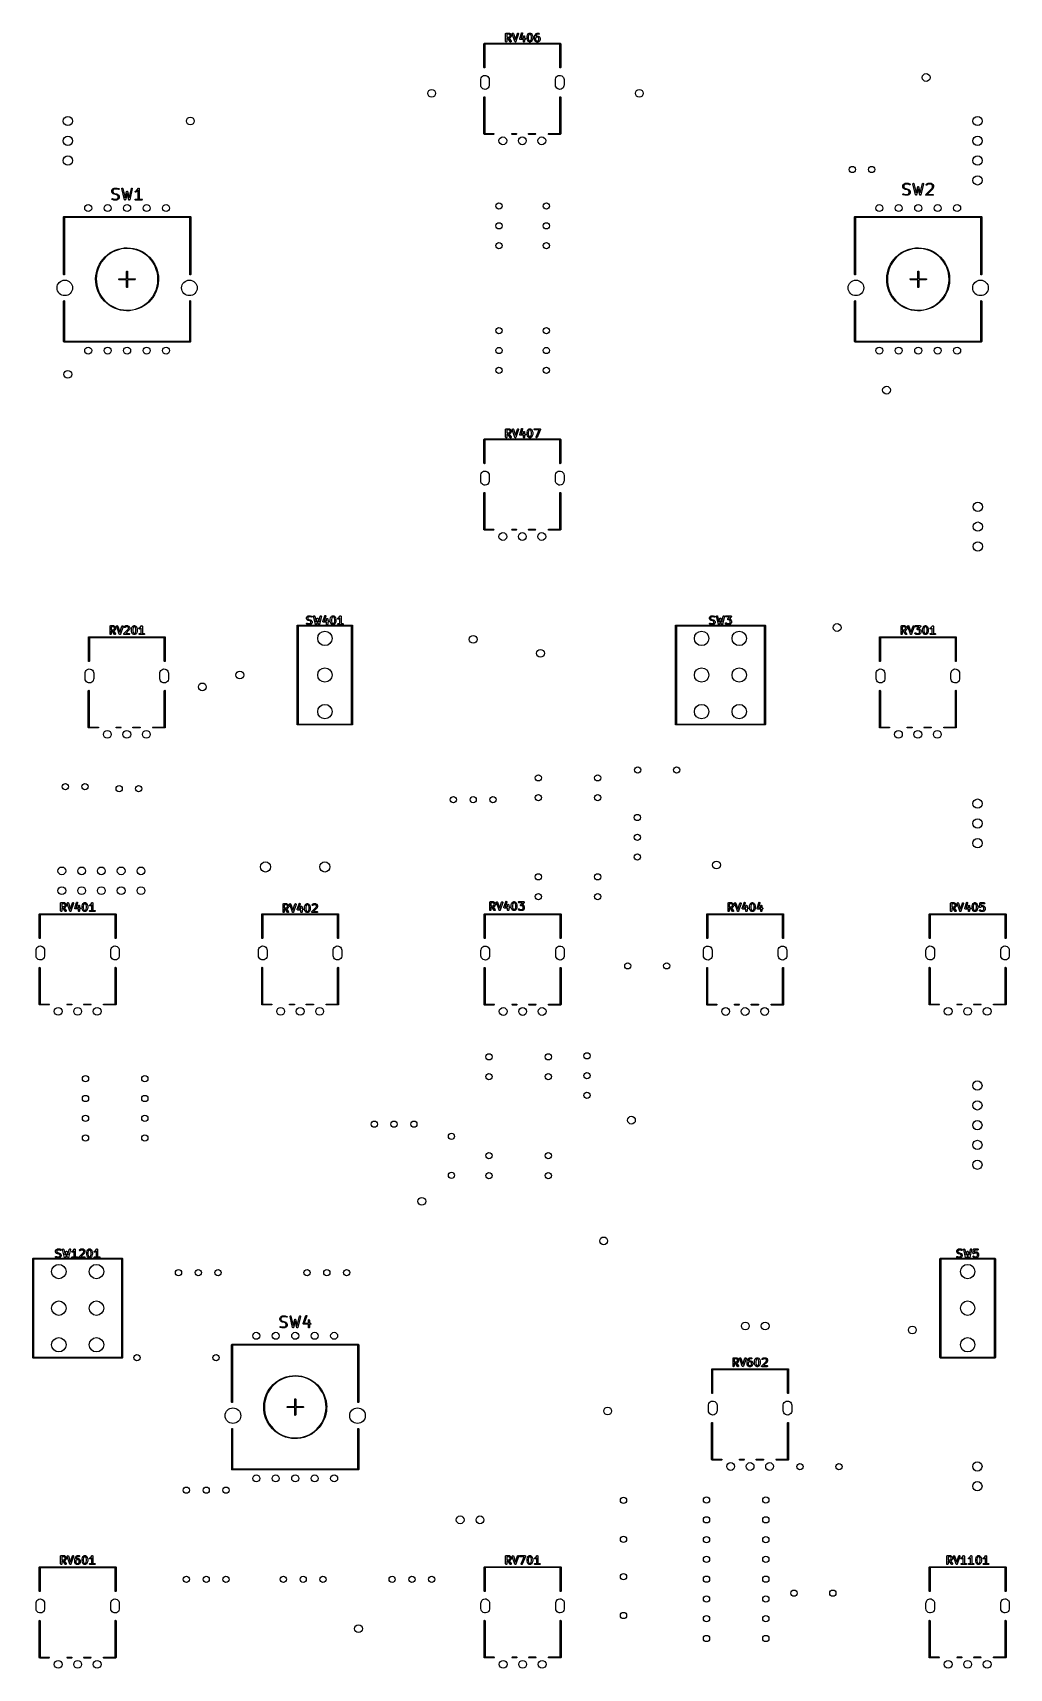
# Model space of a CAD drawing. Extents: x 44 to 169, y -237 to -27.
import ezdxf

# ---------------------------------------------------------------- set-up
doc = ezdxf.new("R2010")
doc.units = 0
doc.layers.add('BLACK', color=7, linetype='CONTINUOUS')

msp = doc.modelspace()

# ---------------------------------------------------------------- linework, layer by layer
at = {"layer": 'BLACK', "linetype": 'CONTINUOUS'}
for p, q in [((104.486, -26.8844), (104.488, -26.8746)), ((104.486, -27.8844), (104.486, -26.8844)), ((104.487, -26.8714), (104.489, -26.8685)), ((104.488, -26.8746), (104.487, -26.8714)), ((104.489, -26.8685), (104.49, -26.8587)), ((104.49, -26.8587), (104.503, -26.8438)), ((104.503, -26.8438), (104.513, -26.8269)), ((104.513, -26.8269), (104.519, -26.8246)), ((104.519, -26.8246), (104.523, -26.8194)), ((104.523, -26.8194), (104.543, -26.816)), ((104.543, -26.816), (104.561, -26.8094)), ((104.561, -26.8094), (104.942, -26.8094)), ((104.636, -26.9594), (104.636, -27.3332)), ((104.924, -26.9594), (104.636, -26.9594)), ((104.993, -26.9936), (104.924, -26.9594)), ((104.942, -26.8094), (104.968, -26.8139)), ((104.968, -26.8139), (104.971, -26.8168)), ((104.971, -26.8168), (104.975, -26.8173)), ((104.975, -26.8173), (105.071, -26.8649)), ((105.023, -27.024), (104.993, -26.9936)), ((104.993, -27.2989), (105.023, -27.2685)), ((105.057, -27.0926), (105.023, -27.024)), ((105.023, -27.2685), (105.057, -27.2)), ((105.057, -27.2), (105.057, -27.0926)), ((105.071, -26.8649), (105.089, -26.8783)), ((105.089, -26.8783), (105.09, -26.879)), ((105.09, -26.879), (105.138, -26.9266)), ((105.138, -26.9266), (105.151, -26.945)), ((105.151, -26.945), (105.152, -26.9461)), ((105.152, -26.9461), (105.199, -27.0413)), ((105.199, -27.2513), (105.152, -27.3465)), ((105.199, -27.0413), (105.207, -27.0663)), ((105.2, -27.2468), (105.199, -27.2513)), ((105.203, -27.2434), (105.2, -27.2468)), ((105.207, -27.2177), (105.203, -27.2434)), ((105.207, -27.0663), (105.206, -27.0706)), ((105.206, -27.0706), (105.207, -27.0749)), ((105.207, -27.0749), (105.207, -27.2177)), ((105.343, -26.8823), (105.362, -26.8346)), ((105.347, -26.9081), (105.343, -26.8823)), ((105.68, -27.9081), (105.347, -26.9081)), ((105.362, -26.8346), (105.407, -26.8102)), ((105.407, -26.8102), (105.457, -26.8205)), ((105.457, -26.8205), (105.489, -26.8607)), ((105.489, -26.8607), (105.751, -27.6472)), ((105.751, -27.6472), (106.014, -26.8607)), ((106.156, -26.9081), (105.823, -27.9081)), ((106.014, -26.8607), (106.026, -26.8378)), ((106.026, -26.8378), (106.07, -26.8109)), ((106.07, -26.8109), (106.12, -26.8184)), ((106.12, -26.8184), (106.155, -26.8568)), ((106.155, -26.8568), (106.156, -26.9081)), ((106.299, -27.5273), (106.537, -26.813)), ((106.68, -26.8605), (106.475, -27.476)), ((106.537, -26.813), (106.55, -26.7901)), ((106.55, -26.7901), (106.594, -26.7633)), ((106.594, -26.7633), (106.644, -26.7708)), ((106.644, -26.7708), (106.678, -26.8092)), ((106.678, -26.8092), (106.68, -26.8605)), ((106.772, -27.2177), (106.776, -27.1921)), ((106.772, -27.476), (106.772, -27.2177)), ((106.776, -27.1921), (106.809, -27.1528)), ((106.809, -27.1528), (106.86, -27.1439)), ((106.86, -27.1439), (106.904, -27.1695)), ((106.904, -27.1695), (106.922, -27.2177)), ((106.922, -27.2177), (106.922, -27.476)), ((107.248, -27.2653), (107.25, -27.2506)), ((107.248, -27.5034), (107.248, -27.2653)), ((107.25, -27.2471), (107.298, -27.0567)), ((107.25, -27.2506), (107.25, -27.2471)), ((107.298, -27.0567), (107.303, -27.0448)), ((107.303, -27.0413), (107.351, -26.9461)), ((107.303, -27.0448), (107.303, -27.0413)), ((107.351, -26.9461), (107.364, -26.9281)), ((107.364, -26.9281), (107.365, -26.9266)), ((107.365, -26.9266), (107.413, -26.879)), ((107.441, -27.101), (107.398, -27.2746)), ((107.398, -27.2746), (107.398, -27.4942)), ((107.413, -26.879), (107.431, -26.8661)), ((107.431, -26.8661), (107.432, -26.8649)), ((107.432, -26.8649), (107.527, -26.8173)), ((107.48, -27.024), (107.441, -27.101)), ((107.51, -26.9936), (107.48, -27.024)), ((107.579, -26.9594), (107.51, -26.9936)), ((107.527, -26.8173), (107.552, -26.8099)), ((107.552, -26.8099), (107.557, -26.8109)), ((107.557, -26.8109), (107.561, -26.8094)), ((107.561, -26.8094), (107.656, -26.8094)), ((107.638, -26.9594), (107.579, -26.9594)), ((107.707, -26.9936), (107.638, -26.9594)), ((107.656, -26.8094), (107.682, -26.8139)), ((107.682, -26.8139), (107.685, -26.8168)), ((107.685, -26.8168), (107.69, -26.8173)), ((107.69, -26.8173), (107.785, -26.8649)), ((107.737, -27.024), (107.707, -26.9936)), ((107.776, -27.101), (107.737, -27.024)), ((107.819, -27.2746), (107.776, -27.101)), ((107.785, -26.8649), (107.803, -26.8783)), ((107.803, -26.8783), (107.804, -26.879)), ((107.804, -26.879), (107.852, -26.9266)), ((107.819, -27.4942), (107.819, -27.2746)), ((107.852, -26.9266), (107.865, -26.945)), ((107.865, -26.945), (107.866, -26.9461)), ((107.866, -26.9461), (107.914, -27.0413)), ((107.914, -27.0413), (107.917, -27.0537)), ((107.917, -27.0537), (107.919, -27.0567)), ((107.919, -27.0567), (107.967, -27.2471)), ((107.967, -27.2471), (107.968, -27.2621)), ((107.968, -27.2621), (107.969, -27.2653)), ((107.969, -27.2653), (107.969, -27.5034)), ((108.202, -27.2948), (108.25, -27.1043)), ((108.203, -27.2982), (108.202, -27.2948)), ((108.25, -27.1043), (108.26, -27.0813)), ((108.26, -27.0809), (108.356, -26.938)), ((108.26, -27.0813), (108.26, -27.0809)), ((108.356, -26.938), (108.364, -26.9298)), ((108.364, -26.9298), (108.365, -26.9266)), ((108.365, -26.9266), (108.413, -26.879)), ((108.392, -27.1533), (108.374, -27.2274)), ((108.374, -27.2274), (108.432, -27.1983)), ((108.476, -27.0274), (108.392, -27.1533)), ((108.413, -26.879), (108.431, -26.8661)), ((108.431, -26.8661), (108.432, -26.8649)), ((108.432, -26.8649), (108.527, -26.8173)), ((108.432, -27.1983), (108.457, -27.1908)), ((108.457, -27.1908), (108.462, -27.1919)), ((108.462, -27.1919), (108.466, -27.1903)), ((108.466, -27.1903), (108.656, -27.1903)), ((108.51, -26.9936), (108.476, -27.0274)), ((108.579, -26.9594), (108.51, -26.9936)), ((108.527, -26.8173), (108.552, -26.8099)), ((108.552, -26.8099), (108.557, -26.8109)), ((108.557, -26.8109), (108.561, -26.8094)), ((108.561, -26.8094), (108.751, -26.8094)), ((108.751, -26.9594), (108.579, -26.9594)), ((108.656, -27.1903), (108.682, -27.1949)), ((108.682, -27.1949), (108.685, -27.1977)), ((108.685, -27.1977), (108.69, -27.1983)), ((108.69, -27.1983), (108.785, -27.2459)), ((108.751, -26.8094), (108.777, -26.8139)), ((108.8, -26.9418), (108.751, -26.9594)), ((108.777, -26.8139), (108.816, -26.8469)), ((108.785, -27.2459), (108.803, -27.2592)), ((108.825, -26.8974), (108.8, -26.9418)), ((108.803, -27.2592), (108.804, -27.2599)), ((108.804, -27.2599), (108.852, -27.3075)), ((108.816, -26.8469), (108.825, -26.8974)), ((101.71, -28.17), (101.728, -28.1276)), ((101.71, -31.23), (101.71, -28.17)), ((101.728, -28.1276), (101.77, -28.11)), ((101.77, -28.11), (111.51, -28.11)), ((111.45, -28.23), (101.83, -28.23)), ((101.83, -28.23), (101.83, -31.23)), ((104.503, -27.9326), (104.486, -27.8844)), ((104.548, -27.9582), (104.503, -27.9326)), ((104.598, -27.9493), (104.548, -27.9582)), ((104.631, -27.91), (104.598, -27.9493)), ((104.636, -27.8844), (104.631, -27.91)), ((104.636, -27.3332), (104.924, -27.3332)), ((104.76, -27.4832), (104.636, -27.4832)), ((104.636, -27.4832), (104.636, -27.8844)), ((105.071, -27.9274), (104.76, -27.4832)), ((104.924, -27.3332), (104.993, -27.2989)), ((104.946, -27.4817), (104.943, -27.4828)), ((104.943, -27.4828), (105.194, -27.8414)), ((104.95, -27.4827), (104.946, -27.4817)), ((104.975, -27.4753), (104.95, -27.4827)), ((105.071, -27.4277), (104.975, -27.4753)), ((105.072, -27.4265), (105.071, -27.4277)), ((105.113, -27.9568), (105.071, -27.9274)), ((105.09, -27.4136), (105.072, -27.4265)), ((105.138, -27.366), (105.09, -27.4136)), ((105.164, -27.9524), (105.113, -27.9568)), ((105.152, -27.3465), (105.138, -27.3645)), ((105.138, -27.3645), (105.138, -27.366)), ((105.2, -27.9161), (105.164, -27.9524)), ((105.194, -27.8414), (105.205, -27.865)), ((105.205, -27.865), (105.2, -27.9161)), ((105.682, -27.9098), (105.68, -27.9081)), ((105.682, -27.9119), (105.682, -27.9098)), ((105.697, -27.9297), (105.682, -27.9119)), ((105.712, -27.9483), (105.697, -27.9297)), ((105.714, -27.9487), (105.712, -27.9483)), ((105.716, -27.9503), (105.714, -27.9487)), ((105.739, -27.9538), (105.716, -27.9503)), ((105.762, -27.9586), (105.739, -27.9538)), ((105.764, -27.9575), (105.762, -27.9586)), ((105.766, -27.9579), (105.764, -27.9575)), ((105.787, -27.9454), (105.766, -27.9579)), ((105.808, -27.9341), (105.787, -27.9454)), ((105.81, -27.931), (105.808, -27.9321)), ((105.808, -27.9321), (105.808, -27.9341)), ((105.823, -27.9081), (105.81, -27.931)), ((106.297, -27.538), (106.299, -27.5331)), ((106.3, -27.5582), (106.297, -27.538)), ((106.299, -27.5331), (106.299, -27.5273)), ((106.301, -27.5786), (106.3, -27.5582)), ((106.305, -27.5829), (106.301, -27.5786)), ((106.306, -27.5885), (106.305, -27.5829)), ((106.321, -27.6017), (106.306, -27.5885)), ((106.335, -27.617), (106.321, -27.6017)), ((106.34, -27.6178), (106.335, -27.617)), ((106.345, -27.6215), (106.34, -27.6178)), ((106.37, -27.626), (106.345, -27.6215)), ((106.772, -27.626), (106.37, -27.626)), ((106.475, -27.476), (106.772, -27.476)), ((106.772, -27.8844), (106.772, -27.626)), ((106.789, -27.9326), (106.772, -27.8844)), ((106.834, -27.9582), (106.789, -27.9326)), ((106.884, -27.9493), (106.834, -27.9582)), ((106.917, -27.91), (106.884, -27.9493)), ((106.922, -27.8844), (106.917, -27.91)), ((106.922, -27.476), (106.99, -27.476)), ((106.99, -27.626), (106.922, -27.626)), ((106.922, -27.626), (106.922, -27.8844)), ((106.99, -27.476), (107.015, -27.4806)), ((107.038, -27.6085), (106.99, -27.626)), ((107.015, -27.4806), (107.054, -27.5135)), ((107.063, -27.5641), (107.038, -27.6085)), ((107.054, -27.5135), (107.063, -27.5641)), ((107.249, -27.5067), (107.248, -27.5034)), ((107.25, -27.5216), (107.249, -27.5067)), ((107.298, -27.7121), (107.25, -27.5216)), ((107.3, -27.715), (107.298, -27.7121)), ((107.303, -27.7274), (107.3, -27.715)), ((107.351, -27.8227), (107.303, -27.7274)), ((107.352, -27.8238), (107.351, -27.8227)), ((107.365, -27.8422), (107.352, -27.8238)), ((107.413, -27.8898), (107.365, -27.8422)), ((107.398, -27.4942), (107.441, -27.6677)), ((107.414, -27.8905), (107.413, -27.8898)), ((107.432, -27.9038), (107.414, -27.8905)), ((107.527, -27.9515), (107.432, -27.9038)), ((107.441, -27.6677), (107.48, -27.7447)), ((107.48, -27.7447), (107.51, -27.7751)), ((107.51, -27.7751), (107.579, -27.8094)), ((107.532, -27.952), (107.527, -27.9515)), ((107.535, -27.9549), (107.532, -27.952)), ((107.561, -27.9594), (107.535, -27.9549)), ((107.656, -27.9594), (107.561, -27.9594)), ((107.579, -27.8094), (107.638, -27.8094)), ((107.638, -27.8094), (107.707, -27.7751)), ((107.66, -27.9578), (107.656, -27.9594)), ((107.665, -27.9589), (107.66, -27.9578)), ((107.69, -27.9515), (107.665, -27.9589)), ((107.785, -27.9038), (107.69, -27.9515)), ((107.707, -27.7751), (107.737, -27.7447)), ((107.737, -27.7447), (107.776, -27.6677)), ((107.776, -27.6677), (107.819, -27.4942)), ((107.786, -27.9027), (107.785, -27.9038)), ((107.804, -27.8898), (107.786, -27.9027)), ((107.852, -27.8422), (107.804, -27.8898)), ((107.853, -27.8407), (107.852, -27.8422)), ((107.866, -27.8227), (107.853, -27.8407)), ((107.914, -27.7274), (107.866, -27.8227)), ((107.919, -27.7121), (107.914, -27.7239)), ((107.914, -27.7239), (107.914, -27.7274)), ((107.967, -27.5216), (107.919, -27.7121)), ((107.969, -27.5034), (107.967, -27.5182)), ((107.967, -27.5182), (107.967, -27.5216)), ((108.2, -27.313), (108.203, -27.2982)), ((108.2, -27.6939), (108.2, -27.313)), ((108.202, -27.6981), (108.2, -27.6939)), ((108.201, -27.7025), (108.202, -27.6981)), ((108.208, -27.7274), (108.201, -27.7025)), ((108.256, -27.8227), (108.208, -27.7274)), ((108.257, -27.8238), (108.256, -27.8227)), ((108.27, -27.8422), (108.257, -27.8238)), ((108.317, -27.8898), (108.27, -27.8422)), ((108.319, -27.8905), (108.317, -27.8898)), ((108.337, -27.9038), (108.319, -27.8905)), ((108.432, -27.9515), (108.337, -27.9038)), ((108.384, -27.405), (108.35, -27.4735)), ((108.35, -27.4735), (108.35, -27.6762)), ((108.35, -27.6762), (108.384, -27.7447)), ((108.415, -27.3746), (108.384, -27.405)), ((108.384, -27.7447), (108.415, -27.7751)), ((108.483, -27.3403), (108.415, -27.3746)), ((108.415, -27.7751), (108.483, -27.8094)), ((108.437, -27.952), (108.432, -27.9515)), ((108.44, -27.9549), (108.437, -27.952)), ((108.466, -27.9594), (108.44, -27.9549)), ((108.656, -27.9594), (108.466, -27.9594)), ((108.638, -27.3403), (108.483, -27.3403)), ((108.483, -27.8094), (108.638, -27.8094)), ((108.707, -27.3746), (108.638, -27.3403)), ((108.638, -27.8094), (108.707, -27.7751)), ((108.66, -27.9578), (108.656, -27.9594)), ((108.665, -27.9589), (108.66, -27.9578)), ((108.69, -27.9515), (108.665, -27.9589)), ((108.785, -27.9038), (108.69, -27.9515)), ((108.737, -27.405), (108.707, -27.3746)), ((108.707, -27.7751), (108.737, -27.7447)), ((108.772, -27.4735), (108.737, -27.405)), ((108.737, -27.7447), (108.772, -27.6762)), ((108.772, -27.6762), (108.772, -27.4735)), ((108.786, -27.9027), (108.785, -27.9038)), ((108.804, -27.8898), (108.786, -27.9027)), ((108.852, -27.8422), (108.804, -27.8898)), ((108.852, -27.3075), (108.865, -27.3259)), ((108.853, -27.8407), (108.852, -27.8422)), ((108.866, -27.8227), (108.853, -27.8407)), ((108.865, -27.3259), (108.866, -27.327)), ((108.866, -27.327), (108.914, -27.4223)), ((108.914, -27.7274), (108.866, -27.8227)), ((108.914, -27.4223), (108.921, -27.4472)), ((108.917, -27.7196), (108.914, -27.723)), ((108.914, -27.723), (108.914, -27.7274)), ((108.922, -27.6939), (108.917, -27.7196)), ((108.921, -27.4472), (108.92, -27.4516)), ((108.92, -27.4516), (108.922, -27.4558)), ((108.922, -27.4558), (108.922, -27.6939)), ((111.45, -31.23), (111.45, -28.23)), ((111.51, -28.11), (111.552, -28.1276)), ((111.552, -28.1276), (111.57, -28.17)), ((111.57, -28.17), (111.57, -31.23)), ((101.728, -31.2724), (101.71, -31.23)), ((101.77, -31.29), (101.728, -31.2724)), ((101.812, -31.2724), (101.77, -31.29)), ((101.83, -31.23), (101.812, -31.2724)), ((111.468, -31.2724), (111.45, -31.23)), ((111.51, -31.29), (111.468, -31.2724)), ((111.552, -31.2724), (111.51, -31.29)), ((111.57, -31.23), (111.552, -31.2724)), ((101.29, -32.79), (101.296, -32.7097)), ((101.29, -33.49), (101.29, -32.79)), ((101.31, -33.6379), (101.29, -33.49)), ((101.296, -32.7097), (101.338, -32.5663)), ((101.338, -32.5663), (101.416, -32.4394)), ((101.416, -32.4394), (101.526, -32.3384)), ((101.526, -32.3384), (101.659, -32.2706)), ((101.659, -32.2706), (101.805, -32.2411)), ((101.805, -32.2411), (101.954, -32.252)), ((101.954, -32.252), (102.095, -32.3026)), ((102.095, -32.3026), (102.217, -32.3891)), ((102.217, -32.3891), (102.31, -32.5051)), ((102.31, -32.5051), (102.37, -32.6421)), ((102.384, -33.5703), (102.342, -33.7137)), ((102.37, -32.6421), (102.39, -32.79)), ((102.39, -33.49), (102.384, -33.5703)), ((102.39, -32.79), (102.39, -33.49)), ((110.89, -32.79), (110.896, -32.7097)), ((110.89, -33.49), (110.89, -32.79)), ((110.91, -33.6379), (110.89, -33.49)), ((110.896, -32.7097), (110.938, -32.5663)), ((110.938, -32.5663), (111.016, -32.4394)), ((111.016, -32.4394), (111.126, -32.3384)), ((111.126, -32.3384), (111.259, -32.2706)), ((111.259, -32.2706), (111.405, -32.2411)), ((111.405, -32.2411), (111.554, -32.252)), ((111.554, -32.252), (111.695, -32.3026)), ((111.695, -32.3026), (111.817, -32.3891)), ((111.817, -32.3891), (111.91, -32.5051)), ((111.91, -32.5051), (111.97, -32.6421)), ((111.984, -33.5703), (111.942, -33.7137)), ((111.97, -32.6421), (111.99, -32.79)), ((111.99, -33.49), (111.984, -33.5703)), ((111.99, -32.79), (111.99, -33.49)), ((101.37, -33.7749), (101.31, -33.6379)), ((101.463, -33.8909), (101.37, -33.7749)), ((101.585, -33.9774), (101.463, -33.8909)), ((101.726, -34.028), (101.585, -33.9774)), ((101.7, -35.04), (101.718, -34.9976)), ((101.7, -39.76), (101.7, -35.04)), ((101.718, -34.9976), (101.76, -34.98)), ((101.875, -34.0389), (101.726, -34.028)), ((101.76, -34.98), (101.802, -34.9976)), ((101.802, -34.9976), (101.82, -35.04)), ((101.82, -35.04), (101.82, -39.7)), ((102.021, -34.0094), (101.875, -34.0389)), ((102.154, -33.9416), (102.021, -34.0094)), ((102.264, -33.8406), (102.154, -33.9416)), ((102.342, -33.7137), (102.264, -33.8406)), ((110.97, -33.7749), (110.91, -33.6379)), ((111.063, -33.8909), (110.97, -33.7749)), ((111.185, -33.9774), (111.063, -33.8909)), ((111.326, -34.028), (111.185, -33.9774)), ((111.475, -34.0389), (111.326, -34.028)), ((111.45, -35.04), (111.468, -34.9976)), ((111.45, -39.7), (111.45, -35.04)), ((111.468, -34.9976), (111.51, -34.98)), ((111.621, -34.0094), (111.475, -34.0389)), ((111.51, -34.98), (111.552, -34.9976)), ((111.552, -34.9976), (111.57, -35.04)), ((111.57, -35.04), (111.57, -39.76)), ((111.754, -33.9416), (111.621, -34.0094)), ((111.864, -33.8406), (111.754, -33.9416)), ((111.942, -33.7137), (111.864, -33.8406)), ((101.718, -39.8024), (101.7, -39.76)), ((101.76, -39.82), (101.718, -39.8024)), ((101.765, -39.8179), (101.76, -39.82)), ((101.77, -39.82), (101.765, -39.8179)), ((102.95, -39.82), (101.77, -39.82)), ((101.82, -39.7), (102.95, -39.7)), ((102.95, -39.7), (102.992, -39.7176)), ((102.992, -39.8024), (102.95, -39.82)), ((102.992, -39.7176), (103.01, -39.76)), ((103.01, -39.76), (102.992, -39.8024)), ((105.26, -39.76), (105.278, -39.7176)), ((105.278, -39.8024), (105.26, -39.76)), ((105.278, -39.7176), (105.32, -39.7)), ((105.32, -39.82), (105.278, -39.8024)), ((105.32, -39.7), (105.85, -39.7)), ((105.85, -39.82), (105.32, -39.82)), ((105.85, -39.7), (105.892, -39.7176)), ((105.892, -39.8024), (105.85, -39.82)), ((105.892, -39.7176), (105.91, -39.76)), ((105.91, -39.76), (105.892, -39.8024)), ((107.41, -39.76), (107.428, -39.7176)), ((107.428, -39.8024), (107.41, -39.76)), ((107.428, -39.7176), (107.47, -39.7)), ((107.47, -39.82), (107.428, -39.8024)), ((107.47, -39.7), (108.3, -39.7)), ((108.3, -39.82), (107.47, -39.82)), ((108.3, -39.7), (108.342, -39.7176)), ((108.342, -39.8024), (108.3, -39.82)), ((108.342, -39.7176), (108.36, -39.76)), ((108.36, -39.76), (108.342, -39.8024)), ((109.96, -39.76), (109.978, -39.7176)), ((109.978, -39.8024), (109.96, -39.76)), ((109.978, -39.7176), (110.02, -39.7)), ((110.02, -39.82), (109.978, -39.8024)), ((110.02, -39.7), (111.45, -39.7)), ((111.51, -39.82), (110.02, -39.82)), ((111.552, -39.8024), (111.51, -39.82)), ((111.57, -39.76), (111.552, -39.8024)), ((155.605, -46.2441), (155.673, -46.1763)), ((155.673, -46.1763), (155.682, -46.1725)), ((155.682, -46.1725), (155.689, -46.165)), ((155.689, -46.165), (155.825, -46.0972)), ((155.825, -46.0972), (155.839, -46.0962)), ((155.839, -46.0962), (155.851, -46.0908)), ((155.851, -46.0908), (156.191, -46.0908)), ((156.191, -46.0908), (156.2, -46.0946)), ((156.2, -46.0946), (156.21, -46.0939)), ((156.21, -46.0939), (156.413, -46.1618)), ((156.413, -46.1618), (156.448, -46.1919)), ((156.448, -46.1919), (156.451, -46.2377)), ((156.811, -46.1647), (156.818, -46.1194)), ((157.15, -47.5897), (156.811, -46.1647)), ((156.818, -46.1194), (156.855, -46.0925)), ((156.855, -46.0925), (156.901, -46.0997)), ((156.901, -46.0997), (156.928, -46.1369)), ((156.928, -46.1369), (157.212, -47.3306)), ((157.748, -47.3306), (158.032, -46.1369)), ((158.149, -46.1647), (157.81, -47.5897)), ((158.032, -46.1369), (158.059, -46.0997)), ((158.059, -46.0997), (158.105, -46.0925)), ((158.105, -46.0925), (158.142, -46.1194)), ((158.142, -46.1194), (158.149, -46.1647)), ((158.523, -46.2441), (158.591, -46.1763)), ((158.591, -46.1763), (158.6, -46.1725)), ((158.6, -46.1725), (158.607, -46.165)), ((158.607, -46.165), (158.742, -46.0972)), ((158.742, -46.0972), (158.756, -46.0962)), ((158.756, -46.0962), (158.769, -46.0908)), ((158.769, -46.0908), (159.109, -46.0908)), ((159.109, -46.0908), (159.121, -46.0962)), ((159.121, -46.0962), (159.135, -46.0972)), ((159.135, -46.0972), (159.271, -46.165)), ((159.271, -46.165), (159.278, -46.1725)), ((159.278, -46.1725), (159.287, -46.1763)), ((159.287, -46.1763), (159.355, -46.2441)), ((53.92, -47.0386), (53.9253, -47.0257)), ((53.92, -47.1743), (53.92, -47.0386)), ((53.9253, -47.1872), (53.92, -47.1743)), ((53.9231, -48.1053), (53.9532, -48.0706)), ((53.9263, -48.1511), (53.9231, -48.1053)), ((53.9253, -47.0257), (53.9263, -47.0117)), ((53.9263, -47.2011), (53.9253, -47.1872)), ((53.9263, -47.0117), (53.9942, -46.876)), ((53.9942, -47.3368), (53.9263, -47.2011)), ((53.961, -48.1812), (53.9263, -48.1511)), ((53.9532, -48.0706), (53.999, -48.0674)), ((54.1646, -48.2491), (53.961, -48.1812)), ((53.9942, -46.876), (54.0017, -46.8696)), ((54.0017, -47.3433), (53.9942, -47.3368)), ((53.999, -48.0674), (54.1933, -48.1321)), ((54.0017, -46.8696), (54.0054, -46.8604)), ((54.0054, -47.3524), (54.0017, -47.3433)), ((54.0054, -46.8604), (54.0733, -46.7926)), ((54.0733, -47.4203), (54.0054, -47.3524)), ((54.0972, -46.9384), (54.04, -47.0527)), ((54.04, -47.0527), (54.04, -47.1601)), ((54.04, -47.1601), (54.0972, -47.2745)), ((54.0733, -46.7926), (54.0824, -46.7888)), ((54.0824, -47.4241), (54.0733, -47.4203)), ((54.0824, -46.7888), (54.0889, -46.7813)), ((54.0889, -47.4315), (54.0824, -47.4241)), ((54.0889, -46.7813), (54.2246, -46.7135)), ((54.2246, -47.4994), (54.0889, -47.4315)), ((54.1513, -46.8843), (54.0972, -46.9384)), ((54.0972, -47.2745), (54.1513, -47.3285)), ((54.2656, -46.8271), (54.1513, -46.8843)), ((54.1513, -47.3285), (54.2724, -47.3891)), ((54.1744, -48.2484), (54.1646, -48.2491)), ((54.1836, -48.2521), (54.1744, -48.2484)), ((54.5229, -48.2521), (54.1836, -48.2521)), ((54.1933, -48.1321), (54.5087, -48.1321)), ((54.2246, -46.7135), (54.2385, -46.7125)), ((54.2314, -47.4999), (54.2246, -47.4994)), ((54.2369, -47.5039), (54.2314, -47.4999)), ((54.5019, -47.5702), (54.2369, -47.5039)), ((54.2385, -46.7125), (54.2514, -46.7071)), ((54.2514, -46.7071), (54.5907, -46.7071)), ((54.581, -46.8271), (54.2656, -46.8271)), ((54.2724, -47.3891), (54.5374, -47.4554)), ((54.623, -47.6307), (54.5019, -47.5702)), ((54.5087, -48.1321), (54.623, -48.075)), ((54.5358, -48.2468), (54.5229, -48.2521)), ((54.5497, -48.2458), (54.5358, -48.2468)), ((54.5374, -47.4554), (54.5429, -47.4594)), ((54.5429, -47.4594), (54.5497, -47.4599)), ((54.5497, -47.4599), (54.6854, -47.5278)), ((54.6854, -48.178), (54.5497, -48.2458)), ((54.7753, -46.8919), (54.581, -46.8271)), ((54.5907, -46.7071), (54.5998, -46.7109)), ((54.5998, -46.7109), (54.6097, -46.7102)), ((54.6097, -46.7102), (54.8133, -46.7781)), ((54.6771, -47.6848), (54.623, -47.6307)), ((54.623, -48.075), (54.6771, -48.0209)), ((54.7343, -47.7992), (54.6771, -47.6848)), ((54.6771, -48.0209), (54.7343, -47.9065)), ((54.6854, -47.5278), (54.6919, -47.5352)), ((54.6919, -48.1705), (54.6854, -48.178)), ((54.6919, -47.5352), (54.701, -47.539)), ((54.701, -48.1667), (54.6919, -48.1705)), ((54.701, -47.539), (54.7689, -47.6069)), ((54.7689, -48.0989), (54.701, -48.1667)), ((54.7343, -47.9065), (54.7343, -47.7992)), ((54.7689, -47.6069), (54.7726, -47.616)), ((54.7726, -48.0897), (54.7689, -48.0989)), ((54.7726, -47.616), (54.7801, -47.6225)), ((54.7801, -48.0833), (54.7726, -48.0897)), ((54.8211, -46.8887), (54.7753, -46.8919)), ((54.7801, -47.6225), (54.848, -47.7582)), ((54.848, -47.9475), (54.7801, -48.0833)), ((54.8133, -46.7781), (54.8479, -46.8082)), ((54.8512, -46.854), (54.8211, -46.8887)), ((54.8479, -46.8082), (54.8512, -46.854)), ((54.848, -47.7582), (54.8489, -47.7721)), ((54.8489, -47.9336), (54.848, -47.9475)), ((54.8489, -47.7721), (54.8543, -47.785)), ((54.8543, -47.9207), (54.8489, -47.9336)), ((54.8543, -47.785), (54.8543, -47.9207)), ((55.2109, -46.781), (55.2182, -46.7357)), ((55.5502, -48.206), (55.2109, -46.781)), ((55.2182, -46.7357), (55.2554, -46.7088)), ((55.2554, -46.7088), (55.3007, -46.716)), ((55.3007, -46.716), (55.3277, -46.7532)), ((55.3277, -46.7532), (55.6119, -47.9469)), ((55.5555, -48.2133), (55.5502, -48.206)), ((55.5566, -48.2222), (55.5555, -48.2133)), ((55.5684, -48.2312), (55.5566, -48.2222)), ((55.5771, -48.2432), (55.5684, -48.2312)), ((55.586, -48.2447), (55.5771, -48.2432)), ((55.5931, -48.2501), (55.586, -48.2447)), ((55.6078, -48.2482), (55.5931, -48.2501)), ((55.6225, -48.2505), (55.6078, -48.2482)), ((55.6119, -47.9469), (55.822, -47.1588)), ((55.6297, -48.2452), (55.6225, -48.2505)), ((55.6386, -48.2441), (55.6297, -48.2452)), ((55.6477, -48.2323), (55.6386, -48.2441)), ((55.6597, -48.2236), (55.6477, -48.2323)), ((55.6611, -48.2147), (55.6597, -48.2236)), ((55.6665, -48.2076), (55.6611, -48.2147)), ((55.88, -47.4071), (55.6665, -48.2076)), ((55.822, -47.1588), (55.827, -47.1523)), ((55.827, -47.1523), (55.8281, -47.1442)), ((55.8281, -47.1442), (55.8405, -47.1347)), ((55.8405, -47.1347), (55.8499, -47.1224)), ((55.8499, -47.1224), (55.858, -47.1213)), ((55.858, -47.1213), (55.8645, -47.1163)), ((55.8645, -47.1163), (55.88, -47.1184)), ((55.88, -47.1184), (55.8955, -47.1163)), ((56.0935, -48.2076), (55.88, -47.4071)), ((55.8955, -47.1163), (55.902, -47.1213)), ((55.902, -47.1213), (55.9101, -47.1224)), ((55.9101, -47.1224), (55.9195, -47.1347)), ((55.9195, -47.1347), (55.9319, -47.1442)), ((55.9319, -47.1442), (55.933, -47.1523)), ((55.933, -47.1523), (55.938, -47.1588)), ((55.938, -47.1588), (56.1481, -47.9469)), ((56.0989, -48.2147), (56.0935, -48.2076)), ((56.1003, -48.2236), (56.0989, -48.2147)), ((56.1123, -48.2323), (56.1003, -48.2236)), ((56.1214, -48.2441), (56.1123, -48.2323)), ((56.1303, -48.2452), (56.1214, -48.2441)), ((56.1375, -48.2505), (56.1303, -48.2452)), ((56.1522, -48.2482), (56.1375, -48.2505)), ((56.1481, -47.9469), (56.4323, -46.7532)), ((56.1669, -48.2501), (56.1522, -48.2482)), ((56.174, -48.2447), (56.1669, -48.2501)), ((56.1829, -48.2432), (56.174, -48.2447)), ((56.1916, -48.2312), (56.1829, -48.2432)), ((56.2034, -48.2222), (56.1916, -48.2312)), ((56.2045, -48.2133), (56.2034, -48.2222)), ((56.2098, -48.206), (56.2045, -48.2133)), ((56.5491, -46.781), (56.2098, -48.206)), ((56.4323, -46.7532), (56.4593, -46.716)), ((56.4593, -46.716), (56.5046, -46.7088)), ((56.5046, -46.7088), (56.5418, -46.7357)), ((56.5418, -46.7357), (56.5491, -46.781)), ((56.9057, -48.1921), (56.9233, -48.1497)), ((56.9233, -48.2346), (56.9057, -48.1921)), ((56.9088, -47.1553), (56.9389, -47.1206)), ((56.912, -47.2011), (56.9088, -47.1553)), ((56.9467, -47.2312), (56.912, -47.2011)), ((56.9233, -48.1497), (56.9657, -48.1321)), ((56.9657, -48.2521), (56.9233, -48.2346)), ((56.9389, -47.1206), (57.0659, -47.0571)), ((56.9925, -47.228), (56.9467, -47.2312)), ((56.9657, -48.1321), (57.3129, -48.1321)), ((57.78, -48.2521), (56.9657, -48.2521)), ((57.1283, -47.1601), (56.9925, -47.228)), ((57.0659, -47.0571), (57.1905, -46.9325)), ((57.1347, -47.1526), (57.1283, -47.1601)), ((57.1439, -47.1489), (57.1347, -47.1526)), ((57.2796, -47.0131), (57.1439, -47.1489)), ((57.1905, -46.9325), (57.3229, -46.7339)), ((57.2819, -47.0074), (57.2796, -47.0131)), ((57.2871, -47.004), (57.2819, -47.0074)), ((57.3129, -46.9653), (57.2871, -47.004)), ((57.3129, -48.1321), (57.3129, -46.9653)), ((57.3229, -46.7339), (57.3281, -46.7304)), ((57.3281, -46.7304), (57.3304, -46.7247)), ((57.3304, -46.7247), (57.3466, -46.718)), ((57.3466, -46.718), (57.3611, -46.7083)), ((57.3611, -46.7083), (57.3671, -46.7095)), ((57.3671, -46.7095), (57.3729, -46.7071)), ((57.3729, -46.7071), (57.389, -46.7138)), ((57.389, -46.7138), (57.4061, -46.7172)), ((57.4061, -46.7172), (57.4096, -46.7224)), ((57.4096, -46.7224), (57.4153, -46.7247)), ((57.4153, -46.7247), (57.422, -46.7409)), ((57.422, -46.7409), (57.4317, -46.7554)), ((57.4317, -46.7554), (57.4305, -46.7614)), ((57.4305, -46.7614), (57.4329, -46.7671)), ((57.4329, -46.7671), (57.4329, -48.1321)), ((57.4329, -48.1321), (57.78, -48.1321)), ((57.78, -48.1321), (57.8224, -48.1497)), ((57.8224, -48.2346), (57.78, -48.2521)), ((57.8224, -48.1497), (57.84, -48.1921)), ((57.84, -48.1921), (57.8224, -48.2346)), ((155.52, -46.4223), (155.525, -46.4094)), ((155.52, -46.558), (155.52, -46.4223)), ((155.525, -46.5709), (155.52, -46.558)), ((155.523, -47.489), (155.553, -47.4543)), ((155.526, -47.5348), (155.523, -47.489)), ((155.525, -46.4094), (155.526, -46.3954)), ((155.526, -46.5848), (155.525, -46.5709)), ((155.526, -46.3954), (155.594, -46.2597)), ((155.594, -46.7205), (155.526, -46.5848)), ((155.561, -47.5649), (155.526, -47.5348)), ((155.553, -47.4543), (155.599, -47.4511)), ((155.765, -47.6328), (155.561, -47.5649)), ((155.594, -46.2597), (155.602, -46.2532)), ((155.602, -46.727), (155.594, -46.7205)), ((155.599, -47.4511), (155.793, -47.5158)), ((155.602, -46.2532), (155.605, -46.2441)), ((155.605, -46.7361), (155.602, -46.727)), ((155.673, -46.804), (155.605, -46.7361)), ((155.697, -46.3221), (155.64, -46.4364)), ((155.64, -46.4364), (155.64, -46.5438)), ((155.64, -46.5438), (155.697, -46.6582)), ((155.682, -46.8078), (155.673, -46.804)), ((155.689, -46.8152), (155.682, -46.8078)), ((155.825, -46.8831), (155.689, -46.8152)), ((155.751, -46.268), (155.697, -46.3221)), ((155.697, -46.6582), (155.751, -46.7122)), ((155.866, -46.2108), (155.751, -46.268)), ((155.751, -46.7122), (155.872, -46.7728)), ((155.774, -47.6321), (155.765, -47.6328)), ((155.784, -47.6358), (155.774, -47.6321)), ((156.123, -47.6358), (155.784, -47.6358)), ((155.793, -47.5158), (156.109, -47.5158)), ((155.831, -46.8836), (155.825, -46.8831)), ((155.837, -46.8876), (155.831, -46.8836)), ((156.102, -46.9539), (155.837, -46.8876)), ((156.181, -46.2108), (155.866, -46.2108)), ((155.872, -46.7728), (156.137, -46.8391)), ((156.223, -47.0144), (156.102, -46.9539)), ((156.109, -47.5158), (156.223, -47.4587)), ((156.136, -47.6305), (156.123, -47.6358)), ((156.15, -47.6295), (156.136, -47.6305)), ((156.137, -46.8391), (156.143, -46.8431)), ((156.143, -46.8431), (156.15, -46.8436)), ((156.15, -46.8436), (156.285, -46.9115)), ((156.285, -47.5616), (156.15, -47.6295)), ((156.375, -46.2756), (156.181, -46.2108)), ((156.277, -47.0685), (156.223, -47.0144)), ((156.223, -47.4587), (156.277, -47.4046)), ((156.334, -47.1829), (156.277, -47.0685)), ((156.277, -47.4046), (156.334, -47.2902)), ((156.285, -46.9115), (156.292, -46.9189)), ((156.292, -47.5542), (156.285, -47.5616)), ((156.292, -46.9189), (156.301, -46.9227)), ((156.301, -47.5504), (156.292, -47.5542)), ((156.301, -46.9227), (156.369, -46.9906)), ((156.369, -47.4825), (156.301, -47.5504)), ((156.334, -47.2902), (156.334, -47.1829)), ((156.369, -46.9906), (156.373, -46.9997)), ((156.373, -47.4734), (156.369, -47.4825)), ((156.373, -46.9997), (156.38, -47.0061)), ((156.38, -47.467), (156.373, -47.4734)), ((156.421, -46.2724), (156.375, -46.2756)), ((156.38, -47.0061), (156.448, -47.1419)), ((156.448, -47.3312), (156.38, -47.467)), ((156.451, -46.2377), (156.421, -46.2724)), ((156.448, -47.1419), (156.449, -47.1558)), ((156.449, -47.3173), (156.448, -47.3312)), ((156.449, -47.1558), (156.454, -47.1687)), ((156.454, -47.3044), (156.449, -47.3173)), ((156.454, -47.1687), (156.454, -47.3044)), ((157.155, -47.597), (157.15, -47.5897)), ((157.157, -47.6059), (157.155, -47.597)), ((157.168, -47.6149), (157.157, -47.6059)), ((157.177, -47.6269), (157.168, -47.6149)), ((157.186, -47.6284), (157.177, -47.6269)), ((157.193, -47.6338), (157.186, -47.6284)), ((157.208, -47.6319), (157.193, -47.6338)), ((157.222, -47.6342), (157.208, -47.6319)), ((157.212, -47.3306), (157.422, -46.5425)), ((157.23, -47.6289), (157.222, -47.6342)), ((157.239, -47.6278), (157.23, -47.6289)), ((157.248, -47.616), (157.239, -47.6278)), ((157.26, -47.6073), (157.248, -47.616)), ((157.261, -47.5984), (157.26, -47.6073)), ((157.267, -47.5913), (157.261, -47.5984)), ((157.48, -46.7908), (157.267, -47.5913)), ((157.422, -46.5425), (157.427, -46.536)), ((157.427, -46.536), (157.428, -46.5279)), ((157.428, -46.5279), (157.44, -46.5184)), ((157.44, -46.5184), (157.45, -46.5061)), ((157.45, -46.5061), (157.458, -46.505)), ((157.458, -46.505), (157.465, -46.5)), ((157.465, -46.5), (157.48, -46.5021)), ((157.48, -46.5021), (157.495, -46.5)), ((157.693, -47.5913), (157.48, -46.7908)), ((157.495, -46.5), (157.502, -46.505)), ((157.502, -46.505), (157.51, -46.5061)), ((157.51, -46.5061), (157.52, -46.5184)), ((157.52, -46.5184), (157.532, -46.5279)), ((157.532, -46.5279), (157.533, -46.536)), ((157.533, -46.536), (157.538, -46.5425)), ((157.538, -46.5425), (157.748, -47.3306)), ((157.699, -47.5984), (157.693, -47.5913)), ((157.7, -47.6073), (157.699, -47.5984)), ((157.712, -47.616), (157.7, -47.6073)), ((157.721, -47.6278), (157.712, -47.616)), ((157.73, -47.6289), (157.721, -47.6278)), ((157.738, -47.6342), (157.73, -47.6289)), ((157.752, -47.6319), (157.738, -47.6342)), ((157.767, -47.6338), (157.752, -47.6319)), ((157.774, -47.6284), (157.767, -47.6338)), ((157.783, -47.6269), (157.774, -47.6284)), ((157.792, -47.6149), (157.783, -47.6269)), ((157.803, -47.6059), (157.792, -47.6149)), ((157.805, -47.597), (157.803, -47.6059)), ((157.81, -47.5897), (157.805, -47.597)), ((158.438, -47.5758), (158.455, -47.5334)), ((158.455, -47.6183), (158.438, -47.5758)), ((158.455, -47.5334), (159.26, -46.7291)), ((158.498, -47.6358), (158.455, -47.6183)), ((159.38, -47.6358), (158.498, -47.6358)), ((158.506, -46.2865), (158.523, -46.2441)), ((158.523, -46.329), (158.506, -46.2865)), ((158.566, -46.3465), (158.523, -46.329)), ((158.608, -46.329), (158.566, -46.3465)), ((158.669, -46.268), (158.608, -46.329)), ((159.355, -46.804), (158.643, -47.5158)), ((158.643, -47.5158), (159.38, -47.5158)), ((158.783, -46.2108), (158.669, -46.268)), ((159.094, -46.2108), (158.783, -46.2108)), ((159.209, -46.268), (159.094, -46.2108)), ((159.263, -46.3221), (159.209, -46.268)), ((159.26, -46.7291), (159.32, -46.5482)), ((159.32, -46.4364), (159.263, -46.3221)), ((159.32, -46.5482), (159.32, -46.4364)), ((159.355, -46.2441), (159.358, -46.2532)), ((159.36, -46.7911), (159.355, -46.804)), ((159.358, -46.2532), (159.366, -46.2597)), ((159.369, -46.7805), (159.36, -46.7911)), ((159.366, -46.2597), (159.434, -46.3954)), ((159.437, -46.577), (159.369, -46.7805)), ((159.38, -47.5158), (159.422, -47.5334)), ((159.422, -47.6183), (159.38, -47.6358)), ((159.422, -47.5334), (159.44, -47.5758)), ((159.44, -47.5758), (159.422, -47.6183)), ((159.434, -46.3954), (159.435, -46.4094)), ((159.435, -46.4094), (159.44, -46.4223)), ((159.44, -46.558), (159.436, -46.5671)), ((159.436, -46.5671), (159.437, -46.577)), ((159.44, -46.4223), (159.44, -46.558)), ((47.7165, -50.42), (47.7351, -50.3751)), ((47.7351, -50.3751), (47.78, -50.3565)), ((47.78, -50.3565), (63.98, -50.3565)), ((63.98, -50.3565), (64.0249, -50.3751)), ((64.0249, -50.3751), (64.0435, -50.42)), ((149.316, -50.42), (149.335, -50.3751)), ((149.335, -50.3751), (149.38, -50.3565)), ((149.38, -50.3565), (165.58, -50.3565)), ((165.58, -50.3565), (165.625, -50.3751)), ((165.625, -50.3751), (165.643, -50.42)), ((47.7165, -57.785), (47.7165, -50.42)), ((63.9165, -50.4835), (47.8435, -50.4835)), ((47.8435, -50.4835), (47.8435, -57.785)), ((63.9165, -57.785), (63.9165, -50.4835)), ((64.0435, -50.42), (64.0435, -57.785)), ((149.316, -57.785), (149.316, -50.42)), ((165.516, -50.4835), (149.444, -50.4835)), ((149.444, -50.4835), (149.444, -57.785)), ((165.516, -57.785), (165.516, -50.4835)), ((165.643, -50.42), (165.643, -57.785)), ((54.3666, -54.6742), (54.7393, -54.5444)), ((54.7393, -54.5444), (55.123, -54.4516)), ((55.1371, -54.5255), (54.7606, -54.6165)), ((55.123, -54.4516), (55.5138, -54.3966)), ((55.5207, -54.4715), (55.1371, -54.5255)), ((55.5138, -54.3966), (55.9082, -54.3801)), ((55.9077, -54.4553), (55.5207, -54.4715)), ((56.2944, -54.4769), (55.9077, -54.4553)), ((55.9082, -54.3801), (56.3023, -54.4021)), ((56.6772, -54.5362), (56.2944, -54.4769)), ((56.3023, -54.4021), (56.6924, -54.4625)), ((57.0524, -54.6325), (56.6772, -54.5362)), ((56.6924, -54.4625), (57.0747, -54.5607)), ((57.0747, -54.5607), (57.4456, -54.6957)), ((155.967, -54.6742), (156.339, -54.5444)), ((156.339, -54.5444), (156.723, -54.4516)), ((156.737, -54.5255), (156.361, -54.6165)), ((156.723, -54.4516), (157.114, -54.3966)), ((157.121, -54.4715), (156.737, -54.5255)), ((157.114, -54.3966), (157.508, -54.3801)), ((157.508, -54.4553), (157.121, -54.4715)), ((157.508, -54.3801), (157.902, -54.4021)), ((157.894, -54.4769), (157.508, -54.4553)), ((158.277, -54.5362), (157.894, -54.4769)), ((157.902, -54.4021), (158.292, -54.4625)), ((158.652, -54.6325), (158.277, -54.5362)), ((158.292, -54.4625), (158.675, -54.5607)), ((158.675, -54.5607), (159.046, -54.6957)), ((52.1667, -56.8285), (52.3397, -56.4737)), ((52.4056, -56.51), (52.2358, -56.8581)), ((52.3397, -56.4737), (52.5465, -56.1375)), ((52.6086, -56.18), (52.4056, -56.51)), ((52.5465, -56.1375), (52.7852, -55.8231)), ((52.8428, -55.8715), (52.6086, -56.18)), ((52.7852, -55.8231), (53.0534, -55.5335)), ((53.106, -55.5873), (52.8428, -55.8715)), ((53.0534, -55.5335), (53.3485, -55.2715)), ((53.3957, -55.3301), (53.106, -55.5873)), ((53.3485, -55.2715), (53.6678, -55.0395)), ((53.709, -55.1024), (53.3957, -55.3301)), ((53.6678, -55.0395), (54.0083, -54.8397)), ((54.0431, -54.9064), (53.709, -55.1024)), ((54.0083, -54.8397), (54.3666, -54.6742)), ((54.3948, -54.7439), (54.0431, -54.9064)), ((54.7606, -54.6165), (54.3948, -54.7439)), ((57.4164, -54.765), (57.0524, -54.6325)), ((57.7657, -54.9324), (57.4164, -54.765)), ((57.4456, -54.6957), (57.8015, -54.8662)), ((58.0971, -55.1331), (57.7657, -54.9324)), ((57.8015, -54.8662), (58.1391, -55.0707)), ((58.4072, -55.3651), (58.0971, -55.1331)), ((58.1391, -55.0707), (58.4552, -55.3071)), ((58.6933, -55.6263), (58.4072, -55.3651)), ((58.4552, -55.3071), (58.7467, -55.5733)), ((58.9525, -55.9141), (58.6933, -55.6263)), ((58.7467, -55.5733), (59.0108, -55.8666)), ((59.1823, -56.2259), (58.9525, -55.9141)), ((59.0108, -55.8666), (59.245, -56.1843)), ((59.3807, -56.5587), (59.1823, -56.2259)), ((59.245, -56.1843), (59.4471, -56.5233)), ((59.5456, -56.9091), (59.3807, -56.5587)), ((59.4471, -56.5233), (59.6152, -56.8805)), ((153.767, -56.8285), (153.94, -56.4737)), ((154.006, -56.51), (153.836, -56.8581)), ((153.94, -56.4737), (154.147, -56.1375)), ((154.209, -56.18), (154.006, -56.51)), ((154.147, -56.1375), (154.385, -55.8231)), ((154.443, -55.8715), (154.209, -56.18)), ((154.385, -55.8231), (154.653, -55.5335)), ((154.706, -55.5873), (154.443, -55.8715)), ((154.653, -55.5335), (154.949, -55.2715)), ((154.996, -55.3301), (154.706, -55.5873)), ((154.949, -55.2715), (155.268, -55.0395)), ((155.309, -55.1024), (154.996, -55.3301)), ((155.268, -55.0395), (155.608, -54.8397)), ((155.643, -54.9064), (155.309, -55.1024)), ((155.608, -54.8397), (155.967, -54.6742)), ((155.995, -54.7439), (155.643, -54.9064)), ((156.361, -54.6165), (155.995, -54.7439)), ((159.016, -54.765), (158.652, -54.6325)), ((159.366, -54.9324), (159.016, -54.765)), ((159.046, -54.6957), (159.402, -54.8662)), ((159.697, -55.1331), (159.366, -54.9324)), ((159.402, -54.8662), (159.739, -55.0707)), ((160.007, -55.3651), (159.697, -55.1331)), ((159.739, -55.0707), (160.055, -55.3071)), ((160.293, -55.6263), (160.007, -55.3651)), ((160.055, -55.3071), (160.347, -55.5733)), ((160.552, -55.9141), (160.293, -55.6263)), ((160.347, -55.5733), (160.611, -55.8666)), ((160.782, -56.2259), (160.552, -55.9141)), ((160.611, -55.8666), (160.845, -56.1843)), ((160.981, -56.5587), (160.782, -56.2259)), ((160.845, -56.1843), (161.047, -56.5233)), ((161.146, -56.9091), (160.981, -56.5587)), ((161.047, -56.5233), (161.215, -56.8805)), ((47.7351, -57.8299), (47.7165, -57.785)), ((47.78, -57.8485), (47.7351, -57.8299)), ((47.8249, -57.8299), (47.78, -57.8485)), ((47.8435, -57.785), (47.8249, -57.8299)), ((51.8404, -58.3636), (51.8652, -57.9697)), ((51.8404, -58.3646), (51.8404, -58.3636)), ((51.8542, -58.7581), (51.8404, -58.3646)), ((51.9064, -59.1493), (51.8542, -58.7581)), ((51.8652, -57.9697), (51.9283, -57.58)), ((51.9399, -57.9781), (51.9156, -58.3646)), ((51.9156, -58.3646), (51.9291, -58.7518)), ((51.9283, -57.58), (52.0291, -57.1984)), ((51.9291, -58.7518), (51.9804, -59.1357)), ((52.0019, -57.5957), (51.9399, -57.9781)), ((52.1008, -57.2212), (52.0019, -57.5957)), ((52.0291, -57.1984), (52.1667, -56.8285)), ((52.2358, -56.8581), (52.1008, -57.2212)), ((54.8165, -58.42), (54.8351, -58.3751)), ((54.8351, -58.4649), (54.8165, -58.42)), ((54.8351, -58.3751), (54.88, -58.3565)), ((54.88, -58.4835), (54.8351, -58.4649)), ((54.88, -58.3565), (55.8165, -58.3565)), ((55.8165, -58.4835), (54.88, -58.4835)), ((55.8165, -57.42), (55.8351, -57.3751)), ((55.8165, -58.3565), (55.8165, -57.42)), ((55.8165, -59.42), (55.8165, -58.4835)), ((55.8351, -57.3751), (55.88, -57.3565)), ((55.88, -57.3565), (55.9249, -57.3751)), ((55.9249, -57.3751), (55.9435, -57.42)), ((55.9435, -57.42), (55.9435, -58.3565)), ((55.9435, -58.3565), (56.88, -58.3565)), ((56.88, -58.4835), (55.9435, -58.4835)), ((55.9435, -58.4835), (55.9435, -59.42)), ((56.88, -58.3565), (56.9249, -58.3751)), ((56.9249, -58.4649), (56.88, -58.4835)), ((56.9249, -58.3751), (56.9435, -58.42)), ((56.9435, -58.42), (56.9249, -58.4649)), ((59.6756, -57.2741), (59.5456, -56.9091)), ((59.6152, -56.8805), (59.7476, -57.2523)), ((59.7693, -57.6499), (59.6756, -57.2741)), ((59.7476, -57.2523), (59.8431, -57.6353)), ((59.8259, -58.0331), (59.7693, -57.6499)), ((59.8135, -58.9169), (59.8432, -58.5307)), ((59.8448, -58.42), (59.8259, -58.0331)), ((59.8431, -57.6353), (59.9007, -58.0258)), ((59.8432, -58.5307), (59.8448, -58.42)), ((59.9184, -58.5328), (59.8881, -58.9263)), ((59.9007, -58.0258), (59.92, -58.42)), ((59.92, -58.42), (59.9184, -58.5328)), ((63.9351, -57.8299), (63.9165, -57.785)), ((63.98, -57.8485), (63.9351, -57.8299)), ((64.0249, -57.8299), (63.98, -57.8485)), ((64.0435, -57.785), (64.0249, -57.8299)), ((149.335, -57.8299), (149.316, -57.785)), ((149.38, -57.8485), (149.335, -57.8299)), ((149.425, -57.8299), (149.38, -57.8485)), ((149.444, -57.785), (149.425, -57.8299)), ((153.44, -58.3636), (153.465, -57.9697)), ((153.44, -58.3646), (153.44, -58.3636)), ((153.454, -58.7581), (153.44, -58.3646)), ((153.506, -59.1493), (153.454, -58.7581)), ((153.465, -57.9697), (153.528, -57.58)), ((153.54, -57.9781), (153.516, -58.3646)), ((153.516, -58.3646), (153.529, -58.7518)), ((153.528, -57.58), (153.629, -57.1984)), ((153.529, -58.7518), (153.58, -59.1357)), ((153.602, -57.5957), (153.54, -57.9781)), ((153.701, -57.2212), (153.602, -57.5957)), ((153.629, -57.1984), (153.767, -56.8285)), ((153.836, -56.8581), (153.701, -57.2212)), ((156.416, -58.42), (156.435, -58.3751)), ((156.435, -58.4649), (156.416, -58.42)), ((156.435, -58.3751), (156.48, -58.3565)), ((156.48, -58.4835), (156.435, -58.4649)), ((156.48, -58.3565), (157.416, -58.3565)), ((157.416, -58.4835), (156.48, -58.4835)), ((157.416, -57.42), (157.435, -57.3751)), ((157.416, -58.3565), (157.416, -57.42)), ((157.416, -59.42), (157.416, -58.4835)), ((157.435, -57.3751), (157.48, -57.3565)), ((157.48, -57.3565), (157.525, -57.3751)), ((157.525, -57.3751), (157.543, -57.42)), ((157.543, -57.42), (157.543, -58.3565)), ((157.543, -58.3565), (158.48, -58.3565)), ((158.48, -58.4835), (157.543, -58.4835)), ((157.543, -58.4835), (157.543, -59.42)), ((158.48, -58.3565), (158.525, -58.3751)), ((158.525, -58.4649), (158.48, -58.4835)), ((158.525, -58.3751), (158.543, -58.42)), ((158.543, -58.42), (158.525, -58.4649)), ((161.276, -57.2741), (161.146, -56.9091)), ((161.215, -56.8805), (161.348, -57.2523)), ((161.369, -57.6499), (161.276, -57.2741)), ((161.348, -57.2523), (161.443, -57.6353)), ((161.426, -58.0331), (161.369, -57.6499)), ((161.414, -58.9169), (161.443, -58.5307)), ((161.445, -58.42), (161.426, -58.0331)), ((161.443, -57.6353), (161.501, -58.0258)), ((161.443, -58.5307), (161.445, -58.42)), ((161.518, -58.5328), (161.488, -58.9263)), ((161.501, -58.0258), (161.52, -58.42)), ((161.52, -58.42), (161.518, -58.5328)), ((165.535, -57.8299), (165.516, -57.785)), ((165.58, -57.8485), (165.535, -57.8299)), ((165.625, -57.8299), (165.58, -57.8485)), ((165.643, -57.785), (165.625, -57.8299)), ((51.9965, -59.5336), (51.9064, -59.1493)), ((51.9804, -59.1357), (52.0688, -59.5128)), ((52.1237, -59.9072), (51.9965, -59.5336)), ((52.0688, -59.5128), (52.1936, -59.8795)), ((52.2868, -60.2667), (52.1237, -59.9072)), ((52.1936, -59.8795), (52.3537, -60.2323)), ((52.4841, -60.6085), (52.2868, -60.2667)), ((52.3537, -60.2323), (52.5473, -60.5678)), ((52.7139, -60.9294), (52.4841, -60.6085)), ((52.5473, -60.5678), (52.7728, -60.8827)), ((52.7728, -60.8827), (53.028, -61.1742)), ((55.8351, -59.4649), (55.8165, -59.42)), ((55.88, -59.4835), (55.8351, -59.4649)), ((55.9249, -59.4649), (55.88, -59.4835)), ((55.9435, -59.42), (55.9249, -59.4649)), ((58.8813, -61.0107), (59.1198, -60.7054)), ((59.1813, -60.7488), (58.9383, -61.0598)), ((59.1198, -60.7054), (59.3274, -60.3784)), ((59.3928, -60.4155), (59.1813, -60.7488)), ((59.3274, -60.3784), (59.502, -60.0326)), ((59.5707, -60.0632), (59.3928, -60.4155)), ((59.502, -60.0326), (59.6421, -59.6715)), ((59.7135, -59.6952), (59.5707, -60.0632)), ((59.6421, -59.6715), (59.7462, -59.2984)), ((59.8196, -59.3151), (59.7135, -59.6952)), ((59.7462, -59.2984), (59.8135, -58.9169)), ((59.8881, -58.9263), (59.8196, -59.3151)), ((153.597, -59.5336), (153.506, -59.1493)), ((153.58, -59.1357), (153.669, -59.5128)), ((153.724, -59.9072), (153.597, -59.5336)), ((153.669, -59.5128), (153.794, -59.8795)), ((153.887, -60.2667), (153.724, -59.9072)), ((153.794, -59.8795), (153.954, -60.2323)), ((154.084, -60.6085), (153.887, -60.2667)), ((153.954, -60.2323), (154.147, -60.5678)), ((154.314, -60.9294), (154.084, -60.6085)), ((154.147, -60.5678), (154.373, -60.8827)), ((154.373, -60.8827), (154.628, -61.1742)), ((157.435, -59.4649), (157.416, -59.42)), ((157.48, -59.4835), (157.435, -59.4649)), ((157.525, -59.4649), (157.48, -59.4835)), ((157.543, -59.42), (157.525, -59.4649)), ((160.481, -61.0107), (160.72, -60.7054)), ((160.781, -60.7488), (160.538, -61.0598)), ((160.72, -60.7054), (160.927, -60.3784)), ((160.993, -60.4155), (160.781, -60.7488)), ((160.927, -60.3784), (161.102, -60.0326)), ((161.171, -60.0632), (160.993, -60.4155)), ((161.102, -60.0326), (161.242, -59.6715)), ((161.313, -59.6952), (161.171, -60.0632)), ((161.242, -59.6715), (161.346, -59.2984)), ((161.42, -59.3151), (161.313, -59.6952)), ((161.346, -59.2984), (161.414, -58.9169)), ((161.488, -58.9263), (161.42, -59.3151)), ((47.72, -61.214), (47.7376, -61.1716)), ((47.72, -66.4115), (47.72, -61.214)), ((47.7376, -61.1716), (47.78, -61.154)), ((47.78, -61.154), (47.8224, -61.1716)), ((47.8224, -61.1716), (47.84, -61.214)), ((47.84, -61.214), (47.84, -66.3565)), ((52.9739, -61.2264), (52.7139, -60.9294)), ((53.2616, -61.4966), (52.9739, -61.2264)), ((53.028, -61.1742), (53.3103, -61.4393)), ((53.5743, -61.7374), (53.2616, -61.4966)), ((53.3103, -61.4393), (53.6172, -61.6757)), ((53.909, -61.9466), (53.5743, -61.7374)), ((53.6172, -61.6757), (53.9457, -61.8809)), ((54.2626, -62.1221), (53.909, -61.9466)), ((53.9457, -61.8809), (54.2927, -62.0532)), ((54.6316, -62.2623), (54.2626, -62.1221)), ((54.2927, -62.0532), (54.6548, -62.1907)), ((55.0125, -62.3658), (54.6316, -62.2623)), ((54.6548, -62.1907), (55.0286, -62.2923)), ((55.4016, -62.4316), (55.0125, -62.3658)), ((55.0286, -62.2923), (55.4106, -62.3569)), ((55.7954, -62.4591), (55.4016, -62.4316)), ((55.4106, -62.3569), (55.797, -62.3839)), ((56.1899, -62.4481), (55.7954, -62.4591)), ((55.797, -62.3839), (56.1842, -62.3731)), ((56.1842, -62.3731), (56.5685, -62.3245)), ((56.5815, -62.3986), (56.1899, -62.4481)), ((56.5685, -62.3245), (56.9462, -62.2387)), ((56.9664, -62.3112), (56.5815, -62.3986)), ((56.9462, -62.2387), (57.3138, -62.1165)), ((57.341, -62.1866), (56.9664, -62.3112)), ((57.3138, -62.1165), (57.6676, -61.9589)), ((57.7015, -62.026), (57.341, -62.1866)), ((57.6676, -61.9589), (58.0044, -61.7676)), ((58.0447, -61.8311), (57.7015, -62.026)), ((58.0044, -61.7676), (58.321, -61.5443)), ((58.3673, -61.6036), (58.0447, -61.8311)), ((58.321, -61.5443), (58.6142, -61.2912)), ((58.6661, -61.3457), (58.3673, -61.6036)), ((58.6142, -61.2912), (58.8813, -61.0107)), ((58.9383, -61.0598), (58.6661, -61.3457)), ((63.92, -61.214), (63.9376, -61.1716)), ((63.92, -66.3565), (63.92, -61.214)), ((63.9376, -61.1716), (63.98, -61.154)), ((63.98, -61.154), (64.0224, -61.1716)), ((64.0224, -61.1716), (64.04, -61.214)), ((64.04, -61.214), (64.04, -66.4115)), ((149.32, -61.214), (149.338, -61.1716)), ((149.32, -66.4115), (149.32, -61.214)), ((149.338, -61.1716), (149.38, -61.154)), ((149.38, -61.154), (149.422, -61.1716)), ((149.422, -61.1716), (149.44, -61.214)), ((149.44, -61.214), (149.44, -66.3565)), ((154.574, -61.2264), (154.314, -60.9294)), ((154.862, -61.4966), (154.574, -61.2264)), ((154.628, -61.1742), (154.91, -61.4393)), ((155.174, -61.7374), (154.862, -61.4966)), ((154.91, -61.4393), (155.217, -61.6757)), ((155.509, -61.9466), (155.174, -61.7374)), ((155.217, -61.6757), (155.546, -61.8809)), ((155.863, -62.1221), (155.509, -61.9466)), ((155.546, -61.8809), (155.893, -62.0532)), ((156.232, -62.2623), (155.863, -62.1221)), ((155.893, -62.0532), (156.255, -62.1907)), ((156.612, -62.3658), (156.232, -62.2623)), ((156.255, -62.1907), (156.629, -62.2923)), ((157.002, -62.4316), (156.612, -62.3658)), ((156.629, -62.2923), (157.011, -62.3569)), ((157.395, -62.4591), (157.002, -62.4316)), ((157.011, -62.3569), (157.397, -62.3839)), ((157.79, -62.4481), (157.395, -62.4591)), ((157.397, -62.3839), (157.784, -62.3731)), ((157.784, -62.3731), (158.168, -62.3245)), ((158.182, -62.3986), (157.79, -62.4481)), ((158.168, -62.3245), (158.546, -62.2387)), ((158.566, -62.3112), (158.182, -62.3986)), ((158.546, -62.2387), (158.914, -62.1165)), ((158.941, -62.1866), (158.566, -62.3112)), ((158.914, -62.1165), (159.268, -61.9589)), ((159.302, -62.026), (158.941, -62.1866)), ((159.268, -61.9589), (159.604, -61.7676)), ((159.645, -61.8311), (159.302, -62.026)), ((159.604, -61.7676), (159.921, -61.5443)), ((159.967, -61.6036), (159.645, -61.8311)), ((159.921, -61.5443), (160.214, -61.2912)), ((160.266, -61.3457), (159.967, -61.6036)), ((160.214, -61.2912), (160.481, -61.0107)), ((160.538, -61.0598), (160.266, -61.3457)), ((165.52, -61.214), (165.538, -61.1716)), ((165.52, -66.3565), (165.52, -61.214)), ((165.538, -61.1716), (165.58, -61.154)), ((165.58, -61.154), (165.622, -61.1716)), ((165.622, -61.1716), (165.64, -61.214)), ((165.64, -61.214), (165.64, -66.4115)), ((47.7165, -66.42), (47.72, -66.4115)), ((47.7351, -66.4649), (47.7165, -66.42)), ((47.78, -66.4835), (47.7351, -66.4649)), ((63.98, -66.4835), (47.78, -66.4835)), ((47.84, -66.3565), (63.92, -66.3565)), ((64.0249, -66.4649), (63.98, -66.4835)), ((64.0435, -66.42), (64.0249, -66.4649)), ((64.04, -66.4115), (64.0435, -66.42)), ((149.316, -66.42), (149.32, -66.4115)), ((149.335, -66.4649), (149.316, -66.42)), ((149.38, -66.4835), (149.335, -66.4649)), ((165.58, -66.4835), (149.38, -66.4835)), ((149.44, -66.3565), (165.52, -66.3565)), ((165.625, -66.4649), (165.58, -66.4835)), ((165.643, -66.42), (165.625, -66.4649)), ((165.64, -66.4115), (165.643, -66.42)), ((104.486, -77.6844), (104.488, -77.6746)), ((104.486, -78.6844), (104.486, -77.6844)), ((104.487, -77.6714), (104.489, -77.6685)), ((104.488, -77.6746), (104.487, -77.6714)), ((104.489, -77.6685), (104.49, -77.6587)), ((104.49, -77.6587), (104.503, -77.6438)), ((104.503, -77.6438), (104.513, -77.6269)), ((104.513, -77.6269), (104.519, -77.6246)), ((104.519, -77.6246), (104.523, -77.6194)), ((104.523, -77.6194), (104.543, -77.616)), ((104.543, -77.616), (104.561, -77.6094)), ((104.561, -77.6094), (104.942, -77.6094)), ((104.942, -77.6094), (104.968, -77.6139)), ((104.968, -77.6139), (104.971, -77.6168)), ((104.971, -77.6168), (104.975, -77.6173)), ((104.975, -77.6173), (105.071, -77.6649)), ((105.071, -77.6649), (105.089, -77.6783)), ((105.089, -77.6783), (105.09, -77.679)), ((105.09, -77.679), (105.138, -77.7266)), ((105.343, -77.6823), (105.362, -77.6346)), ((105.347, -77.7081), (105.343, -77.6823)), ((105.362, -77.6346), (105.407, -77.6102)), ((105.407, -77.6102), (105.457, -77.6205)), ((105.457, -77.6205), (105.489, -77.6607)), ((105.489, -77.6607), (105.751, -78.4472)), ((105.751, -78.4472), (106.014, -77.6607)), ((106.014, -77.6607), (106.026, -77.6378)), ((106.026, -77.6378), (106.07, -77.6109)), ((106.07, -77.6109), (106.12, -77.6184)), ((106.12, -77.6184), (106.155, -77.6568)), ((106.155, -77.6568), (106.156, -77.7081)), ((106.299, -78.3273), (106.537, -77.613)), ((106.68, -77.6605), (106.475, -78.276)), ((106.537, -77.613), (106.55, -77.5901)), ((106.55, -77.5901), (106.594, -77.5633)), ((106.594, -77.5633), (106.644, -77.5708)), ((106.644, -77.5708), (106.678, -77.6092)), ((106.678, -77.6092), (106.68, -77.6605)), ((107.365, -77.7266), (107.413, -77.679)), ((107.413, -77.679), (107.431, -77.6661)), ((107.431, -77.6661), (107.432, -77.6649)), ((107.432, -77.6649), (107.527, -77.6173)), ((107.527, -77.6173), (107.552, -77.6099)), ((107.552, -77.6099), (107.557, -77.6109)), ((107.557, -77.6109), (107.561, -77.6094)), ((107.561, -77.6094), (107.656, -77.6094)), ((107.656, -77.6094), (107.682, -77.6139)), ((107.682, -77.6139), (107.685, -77.6168)), ((107.685, -77.6168), (107.69, -77.6173)), ((107.69, -77.6173), (107.785, -77.6649)), ((107.785, -77.6649), (107.803, -77.6783)), ((107.803, -77.6783), (107.804, -77.679)), ((107.804, -77.679), (107.852, -77.7266)), ((108.154, -77.6714), (108.179, -77.6269)), ((108.163, -77.7219), (108.154, -77.6714)), ((108.179, -77.6269), (108.228, -77.6094)), ((108.228, -77.6094), (108.894, -77.6094)), ((108.894, -77.6094), (108.92, -77.6139)), ((108.92, -77.6139), (108.927, -77.6196)), ((108.927, -77.6196), (108.935, -77.6216)), ((108.935, -77.6216), (108.946, -77.6356)), ((108.946, -77.6356), (108.959, -77.6469)), ((108.959, -77.6469), (108.961, -77.6556)), ((108.961, -77.6556), (108.966, -77.6627)), ((108.966, -77.6627), (108.965, -77.6802)), ((108.965, -77.6802), (108.968, -77.6974)), ((101.71, -78.97), (101.728, -78.9276)), ((101.71, -82.03), (101.71, -78.97)), ((101.728, -78.9276), (101.77, -78.91)), ((101.77, -78.91), (111.51, -78.91)), ((111.45, -79.03), (101.83, -79.03)), ((101.83, -79.03), (101.83, -82.03)), ((104.503, -78.7326), (104.486, -78.6844)), ((104.548, -78.7582), (104.503, -78.7326)), ((104.598, -78.7493), (104.548, -78.7582)), ((104.631, -78.71), (104.598, -78.7493)), ((104.636, -78.6844), (104.631, -78.71)), ((104.636, -77.7594), (104.636, -78.1332)), ((104.924, -77.7594), (104.636, -77.7594)), ((104.636, -78.1332), (104.924, -78.1332)), ((104.76, -78.2832), (104.636, -78.2832)), ((104.636, -78.2832), (104.636, -78.6844)), ((105.071, -78.7274), (104.76, -78.2832)), ((104.993, -77.7936), (104.924, -77.7594)), ((104.924, -78.1332), (104.993, -78.0989)), ((104.946, -78.2817), (104.943, -78.2828)), ((104.943, -78.2828), (105.194, -78.6414)), ((104.95, -78.2827), (104.946, -78.2817)), ((104.975, -78.2753), (104.95, -78.2827)), ((105.071, -78.2277), (104.975, -78.2753)), ((105.023, -77.824), (104.993, -77.7936)), ((104.993, -78.0989), (105.023, -78.0685)), ((105.057, -77.8926), (105.023, -77.824)), ((105.023, -78.0685), (105.057, -78)), ((105.057, -78), (105.057, -77.8926)), ((105.072, -78.2265), (105.071, -78.2277)), ((105.113, -78.7568), (105.071, -78.7274)), ((105.09, -78.2136), (105.072, -78.2265)), ((105.138, -78.166), (105.09, -78.2136)), ((105.164, -78.7524), (105.113, -78.7568)), ((105.138, -77.7266), (105.151, -77.745)), ((105.152, -78.1465), (105.138, -78.1645)), ((105.138, -78.1645), (105.138, -78.166)), ((105.151, -77.745), (105.152, -77.7461)), ((105.152, -77.7461), (105.199, -77.8413)), ((105.199, -78.0513), (105.152, -78.1465)), ((105.2, -78.7161), (105.164, -78.7524)), ((105.194, -78.6414), (105.205, -78.665)), ((105.199, -77.8413), (105.207, -77.8663)), ((105.2, -78.0468), (105.199, -78.0513)), ((105.203, -78.0434), (105.2, -78.0468)), ((105.205, -78.665), (105.2, -78.7161)), ((105.207, -78.0177), (105.203, -78.0434)), ((105.207, -77.8663), (105.206, -77.8706)), ((105.206, -77.8706), (105.207, -77.8749)), ((105.207, -77.8749), (105.207, -78.0177)), ((105.68, -78.7081), (105.347, -77.7081)), ((105.682, -78.7098), (105.68, -78.7081)), ((105.682, -78.7119), (105.682, -78.7098)), ((105.697, -78.7297), (105.682, -78.7119)), ((105.712, -78.7483), (105.697, -78.7297)), ((105.714, -78.7487), (105.712, -78.7483)), ((105.716, -78.7503), (105.714, -78.7487)), ((105.739, -78.7538), (105.716, -78.7503)), ((105.762, -78.7586), (105.739, -78.7538)), ((105.764, -78.7575), (105.762, -78.7586)), ((105.766, -78.7579), (105.764, -78.7575)), ((105.787, -78.7454), (105.766, -78.7579)), ((105.808, -78.7341), (105.787, -78.7454)), ((105.81, -78.731), (105.808, -78.7321)), ((105.808, -78.7321), (105.808, -78.7341)), ((105.823, -78.7081), (105.81, -78.731)), ((106.156, -77.7081), (105.823, -78.7081)), ((106.297, -78.338), (106.299, -78.3331)), ((106.3, -78.3582), (106.297, -78.338)), ((106.299, -78.3331), (106.299, -78.3273)), ((106.301, -78.3786), (106.3, -78.3582)), ((106.305, -78.3829), (106.301, -78.3786)), ((106.306, -78.3885), (106.305, -78.3829)), ((106.321, -78.4017), (106.306, -78.3885)), ((106.335, -78.417), (106.321, -78.4017)), ((106.34, -78.4178), (106.335, -78.417)), ((106.345, -78.4215), (106.34, -78.4178)), ((106.37, -78.426), (106.345, -78.4215)), ((106.772, -78.426), (106.37, -78.426)), ((106.475, -78.276), (106.772, -78.276)), ((106.772, -78.0177), (106.776, -77.9921)), ((106.772, -78.276), (106.772, -78.0177)), ((106.772, -78.6844), (106.772, -78.426)), ((106.789, -78.7326), (106.772, -78.6844)), ((106.776, -77.9921), (106.809, -77.9528)), ((106.834, -78.7582), (106.789, -78.7326)), ((106.809, -77.9528), (106.86, -77.9439)), ((106.884, -78.7493), (106.834, -78.7582)), ((106.86, -77.9439), (106.904, -77.9695)), ((106.917, -78.71), (106.884, -78.7493)), ((106.904, -77.9695), (106.922, -78.0177)), ((106.922, -78.6844), (106.917, -78.71)), ((106.922, -78.0177), (106.922, -78.276)), ((106.922, -78.276), (106.99, -78.276)), ((106.99, -78.426), (106.922, -78.426)), ((106.922, -78.426), (106.922, -78.6844)), ((106.99, -78.276), (107.015, -78.2806)), ((107.038, -78.4085), (106.99, -78.426)), ((107.015, -78.2806), (107.054, -78.3135)), ((107.063, -78.3641), (107.038, -78.4085)), ((107.054, -78.3135), (107.063, -78.3641)), ((107.248, -78.0653), (107.25, -78.0506)), ((107.248, -78.3034), (107.248, -78.0653)), ((107.249, -78.3067), (107.248, -78.3034)), ((107.25, -78.3216), (107.249, -78.3067)), ((107.25, -78.0471), (107.298, -77.8567)), ((107.25, -78.0506), (107.25, -78.0471)), ((107.298, -78.5121), (107.25, -78.3216)), ((107.298, -77.8567), (107.303, -77.8448)), ((107.3, -78.515), (107.298, -78.5121)), ((107.303, -78.5274), (107.3, -78.515)), ((107.303, -77.8413), (107.351, -77.7461)), ((107.303, -77.8448), (107.303, -77.8413)), ((107.351, -78.6227), (107.303, -78.5274)), ((107.351, -77.7461), (107.364, -77.7281)), ((107.352, -78.6238), (107.351, -78.6227)), ((107.365, -78.6422), (107.352, -78.6238)), ((107.364, -77.7281), (107.365, -77.7266)), ((107.413, -78.6898), (107.365, -78.6422)), ((107.441, -77.901), (107.398, -78.0746)), ((107.398, -78.0746), (107.398, -78.2942)), ((107.398, -78.2942), (107.441, -78.4677)), ((107.414, -78.6905), (107.413, -78.6898)), ((107.432, -78.7038), (107.414, -78.6905)), ((107.527, -78.7515), (107.432, -78.7038)), ((107.48, -77.824), (107.441, -77.901)), ((107.441, -78.4677), (107.48, -78.5447)), ((107.51, -77.7936), (107.48, -77.824)), ((107.48, -78.5447), (107.51, -78.5751)), ((107.579, -77.7594), (107.51, -77.7936)), ((107.51, -78.5751), (107.579, -78.6094)), ((107.532, -78.752), (107.527, -78.7515)), ((107.535, -78.7549), (107.532, -78.752)), ((107.561, -78.7594), (107.535, -78.7549)), ((107.656, -78.7594), (107.561, -78.7594)), ((107.638, -77.7594), (107.579, -77.7594)), ((107.579, -78.6094), (107.638, -78.6094)), ((107.707, -77.7936), (107.638, -77.7594)), ((107.638, -78.6094), (107.707, -78.5751)), ((107.66, -78.7578), (107.656, -78.7594)), ((107.665, -78.7589), (107.66, -78.7578)), ((107.69, -78.7515), (107.665, -78.7589)), ((107.785, -78.7038), (107.69, -78.7515)), ((107.737, -77.824), (107.707, -77.7936)), ((107.707, -78.5751), (107.737, -78.5447)), ((107.776, -77.901), (107.737, -77.824)), ((107.737, -78.5447), (107.776, -78.4677)), ((107.819, -78.0746), (107.776, -77.901)), ((107.776, -78.4677), (107.819, -78.2942)), ((107.786, -78.7027), (107.785, -78.7038)), ((107.804, -78.6898), (107.786, -78.7027)), ((107.852, -78.6422), (107.804, -78.6898)), ((107.819, -78.2942), (107.819, -78.0746)), ((107.852, -77.7266), (107.865, -77.745)), ((107.853, -78.6407), (107.852, -78.6422)), ((107.866, -78.6227), (107.853, -78.6407)), ((107.865, -77.745), (107.866, -77.7461)), ((107.866, -77.7461), (107.914, -77.8413)), ((107.914, -78.5274), (107.866, -78.6227)), ((107.914, -77.8413), (107.917, -77.8537)), ((107.919, -78.5121), (107.914, -78.5239)), ((107.914, -78.5239), (107.914, -78.5274)), ((107.917, -77.8537), (107.919, -77.8567)), ((107.919, -77.8567), (107.967, -78.0471)), ((107.967, -78.3216), (107.919, -78.5121)), ((107.967, -78.0471), (107.968, -78.0621)), ((107.969, -78.3034), (107.967, -78.3182)), ((107.967, -78.3182), (107.967, -78.3216)), ((107.968, -78.0621), (107.969, -78.0653)), ((107.969, -78.0653), (107.969, -78.3034)), ((108.202, -77.7549), (108.163, -77.7219)), ((108.228, -77.7594), (108.202, -77.7549)), ((108.781, -77.7594), (108.228, -77.7594)), ((108.394, -78.7061), (108.397, -78.6548)), ((108.425, -78.7471), (108.394, -78.7061)), ((108.397, -78.6548), (108.781, -77.7594)), ((108.475, -78.7589), (108.425, -78.7471)), ((108.52, -78.7357), (108.475, -78.7589)), ((108.535, -78.7139), (108.52, -78.7357)), ((108.963, -77.7139), (108.535, -78.7139)), ((108.964, -77.7051), (108.963, -77.7139)), ((108.968, -77.6974), (108.964, -77.7051)), ((111.45, -82.03), (111.45, -79.03)), ((111.51, -78.91), (111.552, -78.9276)), ((111.552, -78.9276), (111.57, -78.97)), ((111.57, -78.97), (111.57, -82.03)), ((101.29, -83.59), (101.296, -83.5097)), ((101.29, -84.29), (101.29, -83.59)), ((101.296, -83.5097), (101.338, -83.3663)), ((101.338, -83.3663), (101.416, -83.2394)), ((101.416, -83.2394), (101.526, -83.1384)), ((101.526, -83.1384), (101.659, -83.0706)), ((101.659, -83.0706), (101.805, -83.0411)), ((101.728, -82.0724), (101.71, -82.03)), ((101.77, -82.09), (101.728, -82.0724)), ((101.812, -82.0724), (101.77, -82.09)), ((101.805, -83.0411), (101.954, -83.052)), ((101.83, -82.03), (101.812, -82.0724)), ((101.954, -83.052), (102.095, -83.1026)), ((102.095, -83.1026), (102.217, -83.1891)), ((102.217, -83.1891), (102.31, -83.3051)), ((102.31, -83.3051), (102.37, -83.4421)), ((102.37, -83.4421), (102.39, -83.59)), ((102.39, -83.59), (102.39, -84.29)), ((110.89, -83.59), (110.896, -83.5097)), ((110.89, -84.29), (110.89, -83.59)), ((110.896, -83.5097), (110.938, -83.3663)), ((110.938, -83.3663), (111.016, -83.2394)), ((111.016, -83.2394), (111.126, -83.1384)), ((111.126, -83.1384), (111.259, -83.0706)), ((111.259, -83.0706), (111.405, -83.0411)), ((111.405, -83.0411), (111.554, -83.052)), ((111.468, -82.0724), (111.45, -82.03)), ((111.51, -82.09), (111.468, -82.0724)), ((111.552, -82.0724), (111.51, -82.09)), ((111.57, -82.03), (111.552, -82.0724)), ((111.554, -83.052), (111.695, -83.1026)), ((111.695, -83.1026), (111.817, -83.1891)), ((111.817, -83.1891), (111.91, -83.3051)), ((111.91, -83.3051), (111.97, -83.4421)), ((111.97, -83.4421), (111.99, -83.59)), ((111.99, -83.59), (111.99, -84.29)), ((101.31, -84.4379), (101.29, -84.29)), ((101.37, -84.5749), (101.31, -84.4379)), ((101.463, -84.6909), (101.37, -84.5749)), ((101.585, -84.7774), (101.463, -84.6909)), ((101.726, -84.828), (101.585, -84.7774)), ((101.7, -85.84), (101.718, -85.7976)), ((101.7, -90.56), (101.7, -85.84)), ((101.718, -85.7976), (101.76, -85.78)), ((101.875, -84.8389), (101.726, -84.828)), ((101.76, -85.78), (101.802, -85.7976)), ((101.802, -85.7976), (101.82, -85.84)), ((101.82, -85.84), (101.82, -90.5)), ((102.021, -84.8094), (101.875, -84.8389)), ((102.154, -84.7416), (102.021, -84.8094)), ((102.264, -84.6406), (102.154, -84.7416)), ((102.342, -84.5137), (102.264, -84.6406)), ((102.384, -84.3703), (102.342, -84.5137)), ((102.39, -84.29), (102.384, -84.3703)), ((110.91, -84.4379), (110.89, -84.29)), ((110.97, -84.5749), (110.91, -84.4379)), ((111.063, -84.6909), (110.97, -84.5749)), ((111.185, -84.7774), (111.063, -84.6909)), ((111.326, -84.828), (111.185, -84.7774)), ((111.475, -84.8389), (111.326, -84.828)), ((111.45, -85.84), (111.468, -85.7976)), ((111.45, -90.5), (111.45, -85.84)), ((111.468, -85.7976), (111.51, -85.78)), ((111.621, -84.8094), (111.475, -84.8389)), ((111.51, -85.78), (111.552, -85.7976)), ((111.552, -85.7976), (111.57, -85.84)), ((111.57, -85.84), (111.57, -90.56)), ((111.754, -84.7416), (111.621, -84.8094)), ((111.864, -84.6406), (111.754, -84.7416)), ((111.942, -84.5137), (111.864, -84.6406)), ((111.984, -84.3703), (111.942, -84.5137)), ((111.99, -84.29), (111.984, -84.3703)), ((101.718, -90.6024), (101.7, -90.56)), ((101.76, -90.62), (101.718, -90.6024)), ((101.765, -90.6179), (101.76, -90.62)), ((101.77, -90.62), (101.765, -90.6179)), ((102.95, -90.62), (101.77, -90.62)), ((101.82, -90.5), (102.95, -90.5)), ((102.95, -90.5), (102.992, -90.5176)), ((102.992, -90.6024), (102.95, -90.62)), ((102.992, -90.5176), (103.01, -90.56)), ((103.01, -90.56), (102.992, -90.6024)), ((105.26, -90.56), (105.278, -90.5176)), ((105.278, -90.6024), (105.26, -90.56)), ((105.278, -90.5176), (105.32, -90.5)), ((105.32, -90.62), (105.278, -90.6024)), ((105.32, -90.5), (105.85, -90.5)), ((105.85, -90.62), (105.32, -90.62)), ((105.85, -90.5), (105.892, -90.5176)), ((105.892, -90.6024), (105.85, -90.62)), ((105.892, -90.5176), (105.91, -90.56)), ((105.91, -90.56), (105.892, -90.6024)), ((107.41, -90.56), (107.428, -90.5176)), ((107.428, -90.6024), (107.41, -90.56)), ((107.428, -90.5176), (107.47, -90.5)), ((107.47, -90.62), (107.428, -90.6024)), ((107.47, -90.5), (108.3, -90.5)), ((108.3, -90.62), (107.47, -90.62)), ((108.3, -90.5), (108.342, -90.5176)), ((108.342, -90.6024), (108.3, -90.62)), ((108.342, -90.5176), (108.36, -90.56)), ((108.36, -90.56), (108.342, -90.6024)), ((109.96, -90.56), (109.978, -90.5176)), ((109.978, -90.6024), (109.96, -90.56)), ((109.978, -90.5176), (110.02, -90.5)), ((110.02, -90.62), (109.978, -90.6024)), ((110.02, -90.5), (111.45, -90.5)), ((111.51, -90.62), (110.02, -90.62)), ((111.552, -90.6024), (111.51, -90.62)), ((111.57, -90.56), (111.552, -90.6024)), ((53.7426, -102.889), (53.761, -102.882)), ((53.761, -102.882), (54.1419, -102.882)), ((54.1419, -102.882), (54.1676, -102.887)), ((54.562, -102.908), (54.6071, -102.883)), ((54.6071, -102.883), (54.6574, -102.893)), ((55.6798, -102.89), (55.7048, -102.883)), ((55.7048, -102.883), (55.7091, -102.884)), ((55.7091, -102.884), (55.7133, -102.882)), ((55.7133, -102.882), (55.9514, -102.882)), ((55.9514, -102.882), (55.9771, -102.887)), ((56.7274, -102.89), (56.7524, -102.883)), ((56.7524, -102.883), (56.7567, -102.884)), ((56.7567, -102.884), (56.761, -102.882)), ((56.761, -102.882), (56.8562, -102.882)), ((56.8562, -102.882), (56.8818, -102.887)), ((57.7449, -102.889), (57.7658, -102.883)), ((57.7658, -102.883), (57.7697, -102.884)), ((77.72, -102.87), (77.7376, -102.828)), ((77.72, -115.57), (77.72, -102.87)), ((77.7376, -102.828), (77.78, -102.81)), ((77.78, -102.81), (84.78, -102.81)), ((78.9193, -101.878), (78.9238, -101.852)), ((78.9193, -101.973), (78.9193, -101.878)), ((78.9208, -101.977), (78.9193, -101.973)), ((78.9198, -101.982), (78.9208, -101.977)), ((78.9272, -102.007), (78.9198, -101.982)), ((78.9208, -102.655), (78.9283, -102.604)), ((78.9477, -102.699), (78.9208, -102.655)), ((78.9238, -101.852), (78.9267, -101.849)), ((78.9267, -101.849), (78.9272, -101.844)), ((78.9272, -101.844), (78.9748, -101.749)), ((78.9748, -102.102), (78.9272, -102.007)), ((78.9283, -102.604), (78.9667, -102.57)), ((78.9706, -102.711), (78.9477, -102.699)), ((78.9667, -102.57), (79.018, -102.569)), ((79.1134, -102.759), (78.9706, -102.711)), ((78.9748, -101.749), (78.9882, -101.731)), ((78.976, -102.103), (78.9748, -102.102)), ((78.9889, -102.121), (78.976, -102.103)), ((78.9882, -101.731), (78.9889, -101.73)), ((78.9889, -101.73), (79.0365, -101.682)), ((79.0365, -102.169), (78.9889, -102.121)), ((79.018, -102.569), (79.1493, -102.612)), ((79.0365, -101.682), (79.0549, -101.669)), ((79.038, -102.17), (79.0365, -102.169)), ((79.056, -102.183), (79.038, -102.17)), ((79.0549, -101.669), (79.056, -101.668)), ((79.056, -101.668), (79.1512, -101.62)), ((79.1512, -102.231), (79.056, -102.183)), ((79.1035, -101.827), (79.0693, -101.896)), ((79.0693, -101.896), (79.0693, -101.955)), ((79.0693, -101.955), (79.1035, -102.024)), ((79.1339, -101.797), (79.1035, -101.827)), ((79.1035, -102.024), (79.1339, -102.054)), ((79.1151, -102.758), (79.1134, -102.759)), ((79.1371, -102.762), (79.1151, -102.758)), ((79.2025, -101.762), (79.1339, -101.797)), ((79.1339, -102.054), (79.2109, -102.093)), ((79.3752, -102.762), (79.1371, -102.762)), ((79.1493, -102.612), (79.3575, -102.612)), ((79.1512, -101.62), (79.1762, -101.613)), ((79.1547, -102.231), (79.1512, -102.231)), ((79.1666, -102.236), (79.1547, -102.231)), ((79.3491, -102.282), (79.1666, -102.236)), ((79.1762, -101.613), (79.1805, -101.614)), ((79.1805, -101.614), (79.1848, -101.612)), ((79.1848, -101.612), (79.4229, -101.612)), ((79.4107, -101.762), (79.2025, -101.762)), ((79.2109, -102.093), (79.3934, -102.138)), ((79.426, -102.32), (79.3491, -102.282)), ((79.3575, -102.612), (79.426, -102.578)), ((79.3795, -102.761), (79.3752, -102.762)), ((79.3838, -102.762), (79.3795, -102.761)), ((79.4088, -102.754), (79.3838, -102.762)), ((79.3934, -102.138), (79.4053, -102.144)), ((79.4053, -102.144), (79.4088, -102.144)), ((79.4088, -102.144), (79.504, -102.192)), ((79.504, -102.707), (79.4088, -102.754)), ((79.542, -101.806), (79.4107, -101.762)), ((79.4229, -101.612), (79.4449, -101.616)), ((79.4565, -102.351), (79.426, -102.32)), ((79.426, -102.578), (79.4565, -102.548)), ((79.4449, -101.616), (79.4466, -101.616)), ((79.4466, -101.616), (79.5894, -101.664)), ((79.4907, -102.419), (79.4565, -102.351)), ((79.4565, -102.548), (79.4907, -102.479)), ((79.4907, -102.479), (79.4907, -102.419)), ((79.504, -102.192), (79.522, -102.205)), ((79.5051, -102.706), (79.504, -102.707)), ((79.5235, -102.693), (79.5051, -102.706)), ((79.522, -102.205), (79.5235, -102.206)), ((79.5235, -102.206), (79.5711, -102.253)), ((79.5711, -102.645), (79.5235, -102.693)), ((79.5933, -101.805), (79.542, -101.806)), ((79.5711, -102.253), (79.584, -102.272)), ((79.5718, -102.644), (79.5711, -102.645)), ((79.5852, -102.626), (79.5718, -102.644)), ((79.584, -102.272), (79.5852, -102.273)), ((79.5852, -102.273), (79.6328, -102.368)), ((79.6328, -102.53), (79.5852, -102.626)), ((79.5894, -101.664), (79.6123, -101.676)), ((79.6317, -101.771), (79.5933, -101.805)), ((79.6123, -101.676), (79.6392, -101.72)), ((79.6392, -101.72), (79.6317, -101.771)), ((79.6328, -102.368), (79.6402, -102.393)), ((79.6333, -102.526), (79.6328, -102.53)), ((79.6362, -102.523), (79.6333, -102.526)), ((79.6407, -102.497), (79.6362, -102.523)), ((79.6402, -102.393), (79.6392, -102.397)), ((79.6392, -102.397), (79.6407, -102.402)), ((79.6407, -102.402), (79.6407, -102.497)), ((79.8245, -101.679), (79.8475, -101.633)), ((79.8261, -101.705), (79.8245, -101.679)), ((80.0642, -102.705), (79.8261, -101.705)), ((79.8475, -101.633), (79.8946, -101.613)), ((79.8946, -101.613), (79.9438, -101.627)), ((79.9438, -101.627), (79.972, -101.67)), ((79.972, -101.67), (80.1413, -102.381)), ((80.0685, -102.711), (80.0642, -102.705)), ((80.0692, -102.719), (80.0685, -102.711)), ((80.0823, -102.732), (80.0692, -102.719)), ((80.0924, -102.748), (80.0823, -102.732)), ((80.1, -102.75), (80.0924, -102.748)), ((80.1055, -102.755), (80.1, -102.75)), ((80.1239, -102.757), (80.1055, -102.755)), ((80.1416, -102.762), (80.1239, -102.757)), ((80.1413, -102.381), (80.2552, -101.954)), ((80.1488, -102.759), (80.1416, -102.762)), ((80.1566, -102.76), (80.1488, -102.759)), ((80.1717, -102.749), (80.1566, -102.76)), ((80.1887, -102.742), (80.1717, -102.749)), ((80.1922, -102.735), (80.1887, -102.742)), ((80.1986, -102.73), (80.1922, -102.735)), ((80.2096, -102.707), (80.1986, -102.73)), ((80.3276, -102.264), (80.2096, -102.707)), ((80.2552, -101.954), (80.2661, -101.93)), ((80.2661, -101.93), (80.2717, -101.926)), ((80.2717, -101.926), (80.2746, -101.92)), ((80.2746, -101.92), (80.2922, -101.912)), ((80.2922, -101.912), (80.3081, -101.901)), ((80.3081, -101.901), (80.315, -101.901)), ((80.315, -101.901), (80.3212, -101.898)), ((80.3212, -101.898), (80.3399, -101.903)), ((80.4456, -102.707), (80.3276, -102.264)), ((80.3399, -101.903), (80.3592, -101.905)), ((80.3592, -101.905), (80.3641, -101.91)), ((80.3641, -101.91), (80.3707, -101.912)), ((80.3707, -101.912), (80.3818, -101.928)), ((80.3818, -101.928), (80.3956, -101.941)), ((80.3956, -101.941), (80.3962, -101.948)), ((80.3962, -101.948), (80.4001, -101.954)), ((80.4001, -101.954), (80.514, -102.381)), ((80.4501, -102.713), (80.4456, -102.707)), ((80.451, -102.721), (80.4501, -102.713)), ((80.4644, -102.734), (80.451, -102.721)), ((80.475, -102.749), (80.4644, -102.734)), ((80.4826, -102.751), (80.475, -102.749)), ((80.4883, -102.756), (80.4826, -102.751)), ((80.5067, -102.757), (80.4883, -102.756)), ((80.5245, -102.762), (80.5067, -102.757)), ((80.514, -102.381), (80.6832, -101.67)), ((80.5317, -102.759), (80.5245, -102.762)), ((80.5395, -102.759), (80.5317, -102.759)), ((80.5543, -102.748), (80.5395, -102.759)), ((80.5711, -102.74), (80.5543, -102.748)), ((80.5744, -102.733), (80.5711, -102.74)), ((80.5807, -102.729), (80.5744, -102.733)), ((80.5911, -102.705), (80.5807, -102.729)), ((80.8291, -101.705), (80.5911, -102.705)), ((80.6832, -101.67), (80.6936, -101.646)), ((80.6936, -101.646), (80.7348, -101.616)), ((80.7348, -101.616), (80.786, -101.619)), ((80.786, -101.619), (80.8232, -101.654)), ((80.8232, -101.654), (80.8291, -101.705)), ((81.0157, -102.341), (81.0185, -102.336)), ((81.0192, -102.361), (81.0157, -102.341)), ((81.0184, -102.33), (81.2565, -101.616)), ((81.0185, -102.336), (81.0184, -102.33)), ((81.0198, -102.382), (81.0192, -102.361)), ((81.0236, -102.386), (81.0198, -102.382)), ((81.0246, -102.392), (81.0236, -102.386)), ((81.0402, -102.405), (81.0246, -102.392)), ((81.0538, -102.42), (81.0402, -102.405)), ((81.0595, -102.421), (81.0538, -102.42)), ((81.0639, -102.425), (81.0595, -102.421)), ((81.0895, -102.429), (81.0639, -102.425)), ((81.4907, -102.429), (81.0895, -102.429)), ((81.3988, -101.663), (81.1936, -102.279)), ((81.1936, -102.279), (81.4907, -102.279)), ((81.2565, -101.616), (81.2689, -101.593)), ((81.2689, -101.593), (81.3126, -101.566)), ((81.3126, -101.566), (81.3633, -101.574)), ((81.3633, -101.574), (81.3974, -101.612)), ((81.3974, -101.612), (81.3988, -101.663)), ((81.4907, -102.021), (81.4952, -101.995)), ((81.4907, -102.279), (81.4907, -102.021)), ((81.4907, -102.687), (81.4907, -102.429)), ((81.5083, -102.736), (81.4907, -102.687)), ((81.4952, -101.995), (81.5282, -101.956)), ((81.5527, -102.761), (81.5083, -102.736)), ((81.5282, -101.956), (81.5787, -101.947)), ((81.6032, -102.752), (81.5527, -102.761)), ((81.5787, -101.947), (81.6232, -101.973)), ((81.6362, -102.713), (81.6032, -102.752)), ((81.6232, -101.973), (81.6407, -102.021)), ((81.6407, -102.687), (81.6362, -102.713)), ((81.6407, -102.021), (81.6407, -102.279)), ((81.6407, -102.279), (81.7086, -102.279)), ((81.7086, -102.429), (81.6407, -102.429)), ((81.6407, -102.429), (81.6407, -102.687)), ((81.7086, -102.279), (81.7342, -102.284)), ((81.7568, -102.411), (81.7086, -102.429)), ((81.7342, -102.284), (81.7735, -102.317)), ((81.7824, -102.367), (81.7568, -102.411)), ((81.7735, -102.317), (81.7824, -102.367)), ((81.9669, -102.068), (81.9695, -102.054)), ((81.9669, -102.306), (81.9669, -102.068)), ((81.9681, -102.31), (81.9669, -102.306)), ((81.9691, -102.325), (81.9681, -102.31)), ((81.9691, -102.05), (82.0168, -101.86)), ((81.9695, -102.054), (81.9691, -102.05)), ((82.0168, -102.515), (81.9691, -102.325)), ((82.0168, -101.86), (82.022, -101.848)), ((82.0188, -102.518), (82.0168, -102.515)), ((82.0224, -102.53), (82.0188, -102.518)), ((82.022, -101.848), (82.0224, -101.844)), ((82.0224, -101.844), (82.0701, -101.749)), ((82.0701, -102.626), (82.0224, -102.53)), ((82.0701, -101.749), (82.0834, -101.731)), ((82.0712, -102.627), (82.0701, -102.626)), ((82.0841, -102.645), (82.0712, -102.627)), ((82.0834, -101.731), (82.0841, -101.73)), ((82.0841, -101.73), (82.1317, -101.682)), ((82.1317, -102.693), (82.0841, -102.645)), ((82.1603, -101.904), (82.1169, -102.078)), ((82.1169, -102.078), (82.1169, -102.297)), ((82.1169, -102.297), (82.1603, -102.471)), ((82.1317, -101.682), (82.1501, -101.669)), ((82.1332, -102.693), (82.1317, -102.693)), ((82.1512, -102.707), (82.1332, -102.693)), ((82.1501, -101.669), (82.1512, -101.668)), ((82.1512, -101.668), (82.2465, -101.62)), ((82.2465, -102.754), (82.1512, -102.707)), ((82.1988, -101.827), (82.1603, -101.904)), ((82.1603, -102.471), (82.1988, -102.548)), ((82.2292, -101.797), (82.1988, -101.827)), ((82.1988, -102.548), (82.2292, -102.578)), ((82.2977, -101.762), (82.2292, -101.797)), ((82.2292, -102.578), (82.2977, -102.612)), ((82.2465, -101.62), (82.2714, -101.613)), ((82.2509, -102.755), (82.2465, -102.754)), ((82.2543, -102.758), (82.2509, -102.755)), ((82.28, -102.762), (82.2543, -102.758)), ((82.2714, -101.613), (82.2758, -101.614)), ((82.2758, -101.614), (82.28, -101.612)), ((82.28, -101.612), (82.3752, -101.612)), ((82.3752, -102.762), (82.28, -102.762)), ((82.3575, -101.762), (82.2977, -101.762)), ((82.2977, -102.612), (82.3575, -102.612)), ((82.426, -101.797), (82.3575, -101.762)), ((82.3575, -102.612), (82.426, -102.578)), ((82.3752, -101.612), (82.4009, -101.617)), ((82.3795, -102.761), (82.3752, -102.762)), ((82.3838, -102.762), (82.3795, -102.761)), ((82.4088, -102.754), (82.3838, -102.762)), ((82.4009, -101.617), (82.4043, -101.62)), ((82.4043, -101.62), (82.4088, -101.62)), ((82.4088, -101.62), (82.504, -101.668)), ((82.504, -102.707), (82.4088, -102.754)), ((82.4565, -101.827), (82.426, -101.797)), ((82.426, -102.578), (82.4565, -102.548)), ((82.495, -101.904), (82.4565, -101.827)), ((82.4565, -102.548), (82.495, -102.471)), ((82.5383, -102.078), (82.495, -101.904)), ((82.495, -102.471), (82.5383, -102.297)), ((82.504, -101.668), (82.522, -101.681)), ((82.5051, -102.706), (82.504, -102.707)), ((82.5235, -102.693), (82.5051, -102.706)), ((82.522, -101.681), (82.5235, -101.682)), ((82.5235, -101.682), (82.5711, -101.73)), ((82.5711, -102.645), (82.5235, -102.693)), ((82.5383, -102.297), (82.5383, -102.078)), ((82.5711, -101.73), (82.584, -101.748)), ((82.5718, -102.644), (82.5711, -102.645)), ((82.5852, -102.626), (82.5718, -102.644)), ((82.584, -101.748), (82.5852, -101.749)), ((82.5852, -101.749), (82.6328, -101.844)), ((82.6328, -102.53), (82.5852, -102.626)), ((82.6328, -101.844), (82.6365, -101.857)), ((82.6332, -102.527), (82.6328, -102.53)), ((82.6385, -102.515), (82.6332, -102.527)), ((82.6365, -101.857), (82.6385, -101.86)), ((82.6385, -101.86), (82.6861, -102.05)), ((82.6861, -102.325), (82.6385, -102.515)), ((82.6883, -102.306), (82.6857, -102.321)), ((82.6857, -102.321), (82.6861, -102.325)), ((82.6861, -102.05), (82.6871, -102.065)), ((82.6871, -102.065), (82.6883, -102.068)), ((82.6883, -102.068), (82.6883, -102.306)), ((82.9204, -102.674), (82.9461, -102.63)), ((82.9293, -102.725), (82.9204, -102.674)), ((82.9224, -101.994), (82.9255, -101.943)), ((82.953, -102.036), (82.9224, -101.994)), ((82.9255, -101.943), (82.9607, -101.906)), ((82.9686, -102.758), (82.9293, -102.725)), ((82.9461, -102.63), (82.9943, -102.612)), ((83.0029, -102.048), (82.953, -102.036)), ((82.9607, -101.906), (83.0451, -101.864)), ((82.9943, -102.762), (82.9686, -102.758)), ((82.9943, -102.612), (83.205, -102.612)), ((83.5657, -102.762), (82.9943, -102.762)), ((83.0278, -102.04), (83.0029, -102.048)), ((83.1231, -101.993), (83.0278, -102.04)), ((83.0451, -101.864), (83.1265, -101.782)), ((83.1242, -101.991), (83.1231, -101.993)), ((83.1426, -101.979), (83.1242, -101.991)), ((83.1265, -101.782), (83.2176, -101.646)), ((83.205, -101.916), (83.1426, -101.979)), ((83.205, -102.612), (83.205, -101.916)), ((83.2176, -101.646), (83.2356, -101.627)), ((83.2356, -101.627), (83.2397, -101.626)), ((83.2397, -101.626), (83.2425, -101.622)), ((83.2425, -101.622), (83.2639, -101.619)), ((83.2639, -101.619), (83.2848, -101.613)), ((83.2848, -101.613), (83.2888, -101.614)), ((83.2888, -101.614), (83.293, -101.614)), ((83.293, -101.614), (83.3119, -101.624)), ((83.3119, -101.624), (83.3318, -101.633)), ((83.3318, -101.633), (83.3337, -101.637)), ((83.3337, -101.637), (83.3375, -101.639)), ((83.3375, -101.639), (83.3449, -101.66)), ((83.3449, -101.66), (83.3545, -101.679)), ((83.3545, -101.679), (83.3535, -101.683)), ((83.3535, -101.683), (83.355, -101.687)), ((83.355, -101.687), (83.355, -102.612)), ((83.355, -102.612), (83.5657, -102.612)), ((83.5657, -102.612), (83.5914, -102.617)), ((83.6139, -102.745), (83.5657, -102.762)), ((83.5914, -102.617), (83.6307, -102.65)), ((83.6396, -102.7), (83.6139, -102.745)), ((83.6307, -102.65), (83.6396, -102.7)), ((84.78, -102.81), (84.8224, -102.828)), ((84.8224, -102.828), (84.84, -102.87)), ((84.84, -102.87), (84.84, -115.57)), ((126.305, -102.87), (126.323, -102.828)), ((126.305, -115.57), (126.305, -102.87)), ((126.323, -102.828), (126.365, -102.81)), ((126.365, -102.81), (137.795, -102.81)), ((130.672, -101.878), (130.676, -101.852)), ((130.672, -101.973), (130.672, -101.878)), ((130.673, -101.977), (130.672, -101.973)), ((130.672, -101.982), (130.673, -101.977)), ((130.68, -102.007), (130.672, -101.982)), ((130.673, -102.655), (130.681, -102.604)), ((130.7, -102.699), (130.673, -102.655)), ((130.676, -101.852), (130.679, -101.849)), ((130.679, -101.849), (130.68, -101.844)), ((130.68, -101.844), (130.727, -101.749)), ((130.727, -102.102), (130.68, -102.007)), ((130.681, -102.604), (130.719, -102.57)), ((130.723, -102.711), (130.7, -102.699)), ((130.719, -102.57), (130.77, -102.569)), ((130.866, -102.759), (130.723, -102.711)), ((130.727, -101.749), (130.741, -101.731)), ((130.728, -102.103), (130.727, -102.102)), ((130.741, -102.121), (130.728, -102.103)), ((130.741, -101.73), (130.789, -101.682)), ((130.741, -101.731), (130.741, -101.73)), ((130.789, -102.169), (130.741, -102.121)), ((130.77, -102.569), (130.902, -102.612)), ((130.789, -101.682), (130.807, -101.669)), ((130.79, -102.17), (130.789, -102.169)), ((130.808, -102.183), (130.79, -102.17)), ((130.807, -101.669), (130.808, -101.668)), ((130.808, -101.668), (130.904, -101.62)), ((130.904, -102.231), (130.808, -102.183)), ((130.856, -101.827), (130.822, -101.896)), ((130.822, -101.896), (130.822, -101.955)), ((130.822, -101.955), (130.856, -102.024)), ((130.886, -101.797), (130.856, -101.827)), ((130.856, -102.024), (130.886, -102.054)), ((130.867, -102.758), (130.866, -102.759)), ((130.89, -102.762), (130.867, -102.758)), ((130.955, -101.762), (130.886, -101.797)), ((130.886, -102.054), (130.963, -102.093)), ((131.128, -102.762), (130.89, -102.762)), ((130.902, -102.612), (131.11, -102.612)), ((130.904, -101.62), (130.929, -101.613)), ((130.907, -102.231), (130.904, -102.231)), ((130.919, -102.236), (130.907, -102.231)), ((131.101, -102.282), (130.919, -102.236)), ((130.929, -101.613), (130.933, -101.614)), ((130.933, -101.614), (130.937, -101.612)), ((130.937, -101.612), (131.175, -101.612)), ((131.163, -101.762), (130.955, -101.762)), ((130.963, -102.093), (131.146, -102.138)), ((131.178, -102.32), (131.101, -102.282)), ((131.11, -102.612), (131.178, -102.578)), ((131.132, -102.761), (131.128, -102.762)), ((131.136, -102.762), (131.132, -102.761)), ((131.161, -102.754), (131.136, -102.762)), ((131.146, -102.138), (131.158, -102.144)), ((131.158, -102.144), (131.161, -102.144)), ((131.161, -102.144), (131.256, -102.192)), ((131.256, -102.707), (131.161, -102.754)), ((131.294, -101.806), (131.163, -101.762)), ((131.175, -101.612), (131.197, -101.616)), ((131.209, -102.351), (131.178, -102.32)), ((131.178, -102.578), (131.209, -102.548)), ((131.197, -101.616), (131.199, -101.616)), ((131.199, -101.616), (131.342, -101.664)), ((131.243, -102.419), (131.209, -102.351)), ((131.209, -102.548), (131.243, -102.479)), ((131.243, -102.479), (131.243, -102.419)), ((131.256, -102.192), (131.274, -102.205)), ((131.258, -102.706), (131.256, -102.707)), ((131.276, -102.693), (131.258, -102.706)), ((131.274, -102.205), (131.276, -102.206)), ((131.276, -102.206), (131.324, -102.253)), ((131.324, -102.645), (131.276, -102.693)), ((131.346, -101.805), (131.294, -101.806)), ((131.324, -102.253), (131.336, -102.272)), ((131.338, -102.626), (131.324, -102.644)), ((131.324, -102.644), (131.324, -102.645)), ((131.336, -102.272), (131.338, -102.273)), ((131.338, -102.273), (131.385, -102.368)), ((131.385, -102.53), (131.338, -102.626)), ((131.342, -101.664), (131.365, -101.676)), ((131.384, -101.771), (131.346, -101.805)), ((131.365, -101.676), (131.392, -101.72)), ((131.392, -101.72), (131.384, -101.771)), ((131.385, -102.368), (131.393, -102.393)), ((131.386, -102.526), (131.385, -102.53)), ((131.389, -102.523), (131.386, -102.526)), ((131.393, -102.497), (131.389, -102.523)), ((131.393, -102.393), (131.392, -102.397)), ((131.392, -102.397), (131.393, -102.402)), ((131.393, -102.402), (131.393, -102.497)), ((131.577, -101.679), (131.6, -101.633)), ((131.578, -101.705), (131.577, -101.679)), ((131.817, -102.705), (131.578, -101.705)), ((131.6, -101.633), (131.647, -101.613)), ((131.647, -101.613), (131.696, -101.627)), ((131.696, -101.627), (131.724, -101.67)), ((131.724, -101.67), (131.894, -102.381)), ((131.821, -102.711), (131.817, -102.705)), ((131.822, -102.719), (131.821, -102.711)), ((131.835, -102.732), (131.822, -102.719)), ((131.845, -102.748), (131.835, -102.732)), ((131.852, -102.75), (131.845, -102.748)), ((131.858, -102.755), (131.852, -102.75)), ((131.876, -102.757), (131.858, -102.755)), ((131.894, -102.762), (131.876, -102.757)), ((131.894, -102.381), (132.008, -101.954)), ((131.901, -102.759), (131.894, -102.762)), ((131.909, -102.76), (131.901, -102.759)), ((131.924, -102.749), (131.909, -102.76)), ((131.941, -102.742), (131.924, -102.749)), ((131.945, -102.735), (131.941, -102.742)), ((131.951, -102.73), (131.945, -102.735)), ((131.962, -102.707), (131.951, -102.73)), ((132.08, -102.264), (131.962, -102.707)), ((132.008, -101.954), (132.019, -101.93)), ((132.019, -101.93), (132.024, -101.926)), ((132.024, -101.926), (132.027, -101.92)), ((132.027, -101.92), (132.045, -101.912)), ((132.045, -101.912), (132.061, -101.901)), ((132.061, -101.901), (132.067, -101.901)), ((132.067, -101.901), (132.074, -101.898)), ((132.074, -101.898), (132.092, -101.903)), ((132.198, -102.707), (132.08, -102.264)), ((132.092, -101.903), (132.112, -101.905)), ((132.112, -101.905), (132.116, -101.91)), ((132.116, -101.91), (132.123, -101.912)), ((132.123, -101.912), (132.134, -101.928)), ((132.134, -101.928), (132.148, -101.941)), ((132.148, -101.941), (132.149, -101.948)), ((132.149, -101.948), (132.152, -101.954)), ((132.152, -101.954), (132.266, -102.381)), ((132.203, -102.713), (132.198, -102.707)), ((132.203, -102.721), (132.203, -102.713)), ((132.217, -102.734), (132.203, -102.721)), ((132.227, -102.749), (132.217, -102.734)), ((132.235, -102.751), (132.227, -102.749)), ((132.241, -102.756), (132.235, -102.751)), ((132.259, -102.757), (132.241, -102.756)), ((132.277, -102.762), (132.259, -102.757)), ((132.266, -102.381), (132.436, -101.67)), ((132.284, -102.759), (132.277, -102.762)), ((132.292, -102.759), (132.284, -102.759)), ((132.307, -102.748), (132.292, -102.759)), ((132.323, -102.74), (132.307, -102.748)), ((132.327, -102.733), (132.323, -102.74)), ((132.333, -102.729), (132.327, -102.733)), ((132.343, -102.705), (132.333, -102.729)), ((132.582, -101.705), (132.343, -102.705)), ((132.436, -101.67), (132.446, -101.646)), ((132.446, -101.646), (132.487, -101.616)), ((132.487, -101.616), (132.538, -101.619)), ((132.538, -101.619), (132.576, -101.654)), ((132.576, -101.654), (132.582, -101.705)), ((132.72, -101.674), (132.746, -101.63)), ((132.729, -101.725), (132.72, -101.674)), ((132.722, -102.573), (132.751, -102.531)), ((132.726, -102.624), (132.722, -102.573)), ((132.741, -102.645), (132.726, -102.624)), ((132.769, -101.758), (132.729, -101.725)), ((132.789, -102.693), (132.741, -102.645)), ((132.746, -101.63), (132.794, -101.612)), ((132.751, -102.531), (132.801, -102.517)), ((132.794, -101.762), (132.769, -101.758)), ((132.79, -102.693), (132.789, -102.693)), ((132.808, -102.707), (132.79, -102.693)), ((132.794, -101.612), (133.413, -101.612)), ((133.248, -101.762), (132.794, -101.762)), ((132.801, -102.517), (132.847, -102.539)), ((132.904, -102.754), (132.808, -102.707)), ((132.847, -102.539), (132.886, -102.578)), ((132.886, -102.578), (132.955, -102.612)), ((132.908, -102.755), (132.904, -102.754)), ((132.911, -102.758), (132.908, -102.755)), ((132.937, -102.762), (132.911, -102.758)), ((133.223, -102.762), (132.937, -102.762)), ((132.955, -102.612), (133.205, -102.612)), ((133.005, -102.067), (133.007, -102.061)), ((133.012, -102.086), (133.005, -102.067)), ((133.006, -102.055), (133.016, -102.038)), ((133.007, -102.061), (133.006, -102.055)), ((133.015, -102.106), (133.012, -102.086)), ((133.02, -102.11), (133.015, -102.106)), ((133.016, -102.038), (133.024, -102.019)), ((133.022, -102.115), (133.02, -102.11)), ((133.039, -102.126), (133.022, -102.115)), ((133.024, -102.019), (133.248, -101.762)), ((133.054, -102.139), (133.039, -102.126)), ((133.063, -102.14), (133.054, -102.139)), ((133.065, -102.142), (133.063, -102.14)), ((133.069, -102.141), (133.065, -102.142)), ((133.08, -102.143), (133.069, -102.141)), ((133.205, -102.143), (133.08, -102.143)), ((133.274, -102.178), (133.205, -102.143)), ((133.205, -102.612), (133.274, -102.578)), ((133.227, -102.761), (133.223, -102.762)), ((133.231, -102.762), (133.227, -102.761)), ((133.256, -102.754), (133.231, -102.762)), ((133.47, -101.737), (133.242, -101.997)), ((133.242, -101.997), (133.249, -101.998)), ((133.249, -101.998), (133.252, -102.001)), ((133.252, -102.001), (133.256, -102.001)), ((133.256, -102.001), (133.352, -102.049)), ((133.352, -102.707), (133.256, -102.754)), ((133.304, -102.208), (133.274, -102.178)), ((133.274, -102.578), (133.304, -102.548)), ((133.338, -102.277), (133.304, -102.208)), ((133.304, -102.548), (133.338, -102.479)), ((133.338, -102.479), (133.338, -102.277)), ((133.352, -102.049), (133.37, -102.062)), ((133.353, -102.706), (133.352, -102.707)), ((133.371, -102.693), (133.353, -102.706)), ((133.37, -102.062), (133.371, -102.063)), ((133.371, -102.063), (133.419, -102.111)), ((133.419, -102.645), (133.371, -102.693)), ((133.413, -101.612), (133.424, -101.614)), ((133.419, -102.111), (133.432, -102.129)), ((133.433, -102.626), (133.419, -102.644)), ((133.419, -102.644), (133.419, -102.645)), ((133.424, -101.614), (133.428, -101.614)), ((133.428, -101.614), (133.431, -101.615)), ((133.431, -101.615), (133.439, -101.617)), ((133.432, -102.129), (133.433, -102.13)), ((133.433, -102.13), (133.48, -102.225)), ((133.48, -102.53), (133.433, -102.626)), ((133.439, -101.617), (133.454, -101.63)), ((133.454, -101.63), (133.472, -101.64)), ((133.477, -101.718), (133.47, -101.737)), ((133.472, -101.64), (133.474, -101.646)), ((133.474, -101.646), (133.478, -101.65)), ((133.487, -101.7), (133.477, -101.718)), ((133.478, -101.65), (133.482, -101.67)), ((133.48, -102.225), (133.488, -102.25)), ((133.481, -102.526), (133.48, -102.53)), ((133.484, -102.523), (133.481, -102.526)), ((133.482, -101.67), (133.488, -101.689)), ((133.488, -102.497), (133.484, -102.523)), ((133.488, -101.689), (133.486, -101.695)), ((133.486, -101.695), (133.487, -101.7)), ((133.488, -102.25), (133.487, -102.255)), ((133.487, -102.255), (133.488, -102.259)), ((133.488, -102.259), (133.488, -102.497)), ((137.795, -102.81), (137.837, -102.828)), ((137.837, -102.828), (137.855, -102.87)), ((137.855, -102.87), (137.855, -115.57)), ((155.343, -102.889), (155.361, -102.882)), ((155.361, -102.882), (155.742, -102.882)), ((155.742, -102.882), (155.768, -102.887)), ((156.162, -102.908), (156.207, -102.883)), ((156.207, -102.883), (156.257, -102.893)), ((157.075, -102.9), (157.123, -102.882)), ((157.123, -102.882), (157.742, -102.882)), ((157.742, -102.882), (157.753, -102.884)), ((158.327, -102.89), (158.352, -102.883)), ((158.352, -102.883), (158.357, -102.884)), ((158.357, -102.884), (158.361, -102.882)), ((158.361, -102.882), (158.456, -102.882)), ((158.456, -102.882), (158.482, -102.887)), ((159.345, -102.889), (159.366, -102.883)), ((159.366, -102.883), (159.37, -102.884)), ((50.91, -104.37), (50.9276, -104.328)), ((50.91, -107.43), (50.91, -104.37)), ((50.9276, -104.328), (50.97, -104.31)), ((50.97, -104.31), (60.71, -104.31)), ((60.65, -104.43), (51.03, -104.43)), ((51.03, -104.43), (51.03, -107.43)), ((53.686, -102.957), (53.6877, -102.948)), ((53.686, -103.957), (53.686, -102.957)), ((53.7035, -104.006), (53.686, -103.957)), ((53.6871, -102.944), (53.6888, -102.941)), ((53.6877, -102.948), (53.6871, -102.944)), ((53.6888, -102.941), (53.6905, -102.932)), ((53.6905, -102.932), (53.703, -102.917)), ((53.703, -102.917), (53.7127, -102.9)), ((53.7479, -104.031), (53.7035, -104.006)), ((53.7127, -102.9), (53.7191, -102.898)), ((53.7191, -102.898), (53.7235, -102.892)), ((53.7235, -102.892), (53.7426, -102.889)), ((53.7985, -104.022), (53.7479, -104.031)), ((53.8314, -103.983), (53.7985, -104.022)), ((53.836, -103.957), (53.8314, -103.983)), ((53.836, -103.032), (53.836, -103.406)), ((54.1242, -103.032), (53.836, -103.032)), ((53.836, -103.406), (54.1242, -103.406)), ((53.96, -103.556), (53.836, -103.556)), ((53.836, -103.556), (53.836, -103.957)), ((54.2709, -104), (53.96, -103.556)), ((54.1927, -103.067), (54.1242, -103.032)), ((54.1242, -103.406), (54.1927, -103.372)), ((54.1461, -103.555), (54.1429, -103.556)), ((54.1429, -103.556), (54.3938, -103.914)), ((54.1505, -103.556), (54.1461, -103.555)), ((54.1754, -103.548), (54.1505, -103.556)), ((54.1676, -102.887), (54.171, -102.89)), ((54.171, -102.89), (54.1754, -102.89)), ((54.1754, -102.89), (54.2707, -102.938)), ((54.2707, -103.501), (54.1754, -103.548)), ((54.2231, -103.097), (54.1927, -103.067)), ((54.1927, -103.372), (54.2231, -103.342)), ((54.2574, -103.166), (54.2231, -103.097)), ((54.2231, -103.342), (54.2574, -103.273)), ((54.2574, -103.273), (54.2574, -103.166)), ((54.2707, -102.938), (54.2887, -102.951)), ((54.2718, -103.499), (54.2707, -103.501)), ((54.313, -104.03), (54.2709, -104)), ((54.2902, -103.487), (54.2718, -103.499)), ((54.2887, -102.951), (54.2902, -102.952)), ((54.2902, -102.952), (54.3378, -103)), ((54.3378, -103.439), (54.2902, -103.487)), ((54.3641, -104.025), (54.313, -104.03)), ((54.3378, -103), (54.3507, -103.018)), ((54.3385, -103.438), (54.3378, -103.439)), ((54.3518, -103.419), (54.3385, -103.438)), ((54.3507, -103.018), (54.3518, -103.019)), ((54.3518, -103.019), (54.3995, -103.114)), ((54.3995, -103.324), (54.3518, -103.419)), ((54.4003, -103.989), (54.3641, -104.025)), ((54.3938, -103.914), (54.4048, -103.938)), ((54.3995, -103.114), (54.4069, -103.139)), ((54.4, -103.32), (54.3995, -103.324)), ((54.4029, -103.316), (54.4, -103.32)), ((54.4048, -103.938), (54.4003, -103.989)), ((54.4074, -103.291), (54.4029, -103.316)), ((54.4069, -103.139), (54.4058, -103.144)), ((54.4058, -103.144), (54.4074, -103.148)), ((54.4074, -103.148), (54.4074, -103.291)), ((54.5431, -102.955), (54.562, -102.908)), ((54.5469, -102.981), (54.5431, -102.955)), ((54.8803, -103.981), (54.5469, -102.981)), ((54.6574, -102.893), (54.6892, -102.934)), ((54.6892, -102.934), (54.9514, -103.72)), ((54.8816, -103.983), (54.8803, -103.981)), ((54.8817, -103.985), (54.8816, -103.983)), ((54.8974, -104.003), (54.8817, -103.985)), ((54.9122, -104.021), (54.8974, -104.003)), ((54.9143, -104.022), (54.9122, -104.021)), ((54.9157, -104.023), (54.9143, -104.022)), ((54.9392, -104.027), (54.9157, -104.023)), ((54.9624, -104.032), (54.9392, -104.027)), ((54.9514, -103.72), (55.2136, -102.934)), ((54.9643, -104.031), (54.9624, -104.032)), ((54.9665, -104.031), (54.9643, -104.031)), ((54.9867, -104.018), (54.9665, -104.031)), ((55.0075, -104.007), (54.9867, -104.018)), ((55.0083, -104.005), (55.0075, -104.007)), ((55.0102, -104.004), (55.0083, -104.005)), ((55.0226, -103.981), (55.0102, -104.004)), ((55.3559, -102.981), (55.0226, -103.981)), ((55.2136, -102.934), (55.226, -102.911)), ((55.226, -102.911), (55.2697, -102.884)), ((55.2697, -102.884), (55.3205, -102.891)), ((55.3205, -102.891), (55.3545, -102.93)), ((55.3545, -102.93), (55.3559, -102.981)), ((55.4481, -103.951), (55.4496, -103.948)), ((55.454, -103.973), (55.4481, -103.951)), ((55.449, -103.944), (55.4603, -103.925)), ((55.4496, -103.948), (55.449, -103.944)), ((55.4579, -103.995), (55.454, -103.973)), ((55.4605, -103.997), (55.4579, -103.995)), ((55.4603, -103.925), (55.4698, -103.904)), ((55.4614, -104), (55.4605, -103.997)), ((55.4799, -104.013), (55.4614, -104)), ((55.4698, -103.904), (56.0287, -103.345)), ((55.4972, -104.028), (55.4799, -104.013)), ((55.4958, -103.046), (55.5174, -103)), ((55.509, -103.096), (55.4958, -103.046)), ((55.5018, -104.029), (55.4972, -104.028)), ((55.5034, -104.03), (55.5018, -104.029)), ((55.5067, -104.03), (55.5034, -104.03)), ((55.5229, -104.032), (55.5067, -104.03)), ((55.5511, -103.125), (55.509, -103.096)), ((55.5174, -103), (55.5651, -102.952)), ((56.1419, -104.032), (55.5229, -104.032)), ((55.6022, -103.121), (55.5511, -103.125)), ((55.5651, -102.952), (55.5834, -102.939)), ((55.5834, -102.939), (55.5846, -102.938)), ((55.5846, -102.938), (55.6798, -102.89)), ((55.6235, -103.106), (55.6022, -103.121)), ((55.6625, -103.067), (55.6235, -103.106)), ((55.731, -103.032), (55.6625, -103.067)), ((56.1473, -103.439), (55.7039, -103.882)), ((55.7039, -103.882), (56.1419, -103.882)), ((55.9337, -103.032), (55.731, -103.032)), ((56.0022, -103.067), (55.9337, -103.032)), ((55.9771, -102.887), (55.9805, -102.89)), ((55.9805, -102.89), (55.985, -102.89)), ((55.985, -102.89), (56.0802, -102.938)), ((56.0326, -103.097), (56.0022, -103.067)), ((56.0287, -103.345), (56.0669, -103.231)), ((56.0669, -103.166), (56.0326, -103.097)), ((56.0669, -103.231), (56.0669, -103.166)), ((56.0802, -102.938), (56.0982, -102.951)), ((56.0982, -102.951), (56.0997, -102.952)), ((56.0997, -102.952), (56.1473, -103)), ((56.1419, -103.882), (56.1676, -103.887)), ((56.1901, -104.015), (56.1419, -104.032)), ((56.1473, -103), (56.1602, -103.018)), ((56.1492, -103.435), (56.1473, -103.439)), ((56.153, -103.433), (56.1492, -103.435)), ((56.1654, -103.41), (56.153, -103.433)), ((56.1602, -103.018), (56.1614, -103.019)), ((56.1614, -103.019), (56.209, -103.114)), ((56.2131, -103.267), (56.1654, -103.41)), ((56.1676, -103.887), (56.2069, -103.92)), ((56.2158, -103.97), (56.1901, -104.015)), ((56.2069, -103.92), (56.2158, -103.97)), ((56.209, -103.114), (56.2164, -103.139)), ((56.2169, -103.243), (56.213, -103.265)), ((56.213, -103.265), (56.2131, -103.267)), ((56.2164, -103.139), (56.2154, -103.144)), ((56.2154, -103.144), (56.2169, -103.148)), ((56.2169, -103.148), (56.2169, -103.243)), ((56.4479, -103.338), (56.4505, -103.324)), ((56.4479, -103.576), (56.4479, -103.338)), ((56.449, -103.58), (56.4479, -103.576)), ((56.4501, -103.595), (56.449, -103.58)), ((56.4501, -103.32), (56.4977, -103.13)), ((56.4505, -103.324), (56.4501, -103.32)), ((56.4977, -103.785), (56.4501, -103.595)), ((56.4977, -103.13), (56.503, -103.118)), ((56.4997, -103.788), (56.4977, -103.785)), ((56.5034, -103.8), (56.4997, -103.788)), ((56.503, -103.118), (56.5034, -103.114)), ((56.5034, -103.114), (56.551, -103.019)), ((56.551, -103.896), (56.5034, -103.8)), ((56.551, -103.019), (56.5644, -103.001)), ((56.5522, -103.897), (56.551, -103.896)), ((56.5651, -103.915), (56.5522, -103.897)), ((56.5644, -103.001), (56.5651, -103)), ((56.5651, -103), (56.6127, -102.952)), ((56.6127, -103.963), (56.5651, -103.915)), ((56.6412, -103.174), (56.5979, -103.348)), ((56.5979, -103.348), (56.5979, -103.567)), ((56.5979, -103.567), (56.6412, -103.741)), ((56.6127, -102.952), (56.631, -102.939)), ((56.6142, -103.963), (56.6127, -103.963)), ((56.6322, -103.977), (56.6142, -103.963)), ((56.631, -102.939), (56.6322, -102.938)), ((56.6322, -102.938), (56.7274, -102.89)), ((56.7274, -104.024), (56.6322, -103.977)), ((56.6797, -103.097), (56.6412, -103.174)), ((56.6412, -103.741), (56.6797, -103.818)), ((56.7101, -103.067), (56.6797, -103.097)), ((56.6797, -103.818), (56.7101, -103.848)), ((56.7787, -103.032), (56.7101, -103.067)), ((56.7101, -103.848), (56.7787, -103.882)), ((56.7319, -104.025), (56.7274, -104.024)), ((56.7353, -104.028), (56.7319, -104.025)), ((56.761, -104.032), (56.7353, -104.028)), ((56.8562, -104.032), (56.761, -104.032)), ((56.8385, -103.032), (56.7787, -103.032)), ((56.7787, -103.882), (56.8385, -103.882)), ((56.907, -103.067), (56.8385, -103.032)), ((56.8385, -103.882), (56.907, -103.848)), ((56.8604, -104.031), (56.8562, -104.032)), ((56.8648, -104.032), (56.8604, -104.031)), ((56.8897, -104.024), (56.8648, -104.032)), ((56.8818, -102.887), (56.8853, -102.89)), ((56.8853, -102.89), (56.8897, -102.89)), ((56.8897, -102.89), (56.985, -102.938)), ((56.985, -103.977), (56.8897, -104.024)), ((56.9374, -103.097), (56.907, -103.067)), ((56.907, -103.848), (56.9374, -103.818)), ((56.9759, -103.174), (56.9374, -103.097)), ((56.9374, -103.818), (56.9759, -103.741)), ((57.0193, -103.348), (56.9759, -103.174)), ((56.9759, -103.741), (57.0193, -103.567)), ((56.985, -102.938), (57.003, -102.951)), ((56.9861, -103.976), (56.985, -103.977)), ((57.0045, -103.963), (56.9861, -103.976)), ((57.003, -102.951), (57.0045, -102.952)), ((57.0045, -102.952), (57.0521, -103)), ((57.0521, -103.915), (57.0045, -103.963)), ((57.0193, -103.567), (57.0193, -103.348)), ((57.0521, -103), (57.0649, -103.018)), ((57.0528, -103.914), (57.0521, -103.915)), ((57.0661, -103.896), (57.0528, -103.914)), ((57.0649, -103.018), (57.0661, -103.019)), ((57.0661, -103.019), (57.1137, -103.114)), ((57.1137, -103.8), (57.0661, -103.896)), ((57.1137, -103.114), (57.1174, -103.127)), ((57.1142, -103.797), (57.1137, -103.8)), ((57.1194, -103.785), (57.1142, -103.797)), ((57.1174, -103.127), (57.1194, -103.13)), ((57.1194, -103.13), (57.167, -103.32)), ((57.167, -103.595), (57.1194, -103.785)), ((57.1693, -103.576), (57.1667, -103.591)), ((57.1667, -103.591), (57.167, -103.595)), ((57.167, -103.32), (57.1681, -103.335)), ((57.1681, -103.335), (57.1693, -103.338)), ((57.1693, -103.338), (57.1693, -103.576)), ((57.4014, -103.944), (57.427, -103.9)), ((57.4103, -103.995), (57.4014, -103.944)), ((57.4033, -103.264), (57.4064, -103.213)), ((57.4339, -103.306), (57.4033, -103.264)), ((57.4064, -103.213), (57.4417, -103.176)), ((57.4496, -104.028), (57.4103, -103.995)), ((57.427, -103.9), (57.4752, -103.882)), ((57.4838, -103.318), (57.4339, -103.306)), ((57.4417, -103.176), (57.526, -103.134)), ((57.4752, -104.032), (57.4496, -104.028)), ((57.4752, -103.882), (57.686, -103.882)), ((58.0467, -104.032), (57.4752, -104.032)), ((57.5088, -103.31), (57.4838, -103.318)), ((57.604, -103.263), (57.5088, -103.31)), ((57.526, -103.134), (57.6074, -103.052)), ((57.6051, -103.261), (57.604, -103.263)), ((57.6235, -103.249), (57.6051, -103.261)), ((57.6074, -103.052), (57.6985, -102.916)), ((57.686, -103.186), (57.6235, -103.249)), ((57.686, -103.882), (57.686, -103.186)), ((57.6985, -102.916), (57.7165, -102.897)), ((57.7165, -102.897), (57.7207, -102.896)), ((57.7207, -102.896), (57.7235, -102.892)), ((57.7235, -102.892), (57.7449, -102.889)), ((57.7697, -102.884), (57.774, -102.884)), ((57.774, -102.884), (57.7928, -102.894)), ((57.7928, -102.894), (57.8128, -102.903)), ((57.8128, -102.903), (57.8147, -102.907)), ((57.8147, -102.907), (57.8184, -102.909)), ((57.8184, -102.909), (57.8258, -102.93)), ((57.8258, -102.93), (57.8355, -102.949)), ((57.8355, -102.949), (57.8345, -102.953)), ((57.8345, -102.953), (57.836, -102.957)), ((57.836, -102.957), (57.836, -103.882)), ((57.836, -103.882), (58.0467, -103.882)), ((58.0467, -103.882), (58.0723, -103.887)), ((58.0949, -104.015), (58.0467, -104.032)), ((58.0723, -103.887), (58.1116, -103.92)), ((58.1205, -103.97), (58.0949, -104.015)), ((58.1116, -103.92), (58.1205, -103.97)), ((60.65, -107.43), (60.65, -104.43)), ((60.71, -104.31), (60.7524, -104.328)), ((60.7524, -104.328), (60.77, -104.37)), ((60.77, -104.37), (60.77, -107.43)), ((77.84, -102.93), (77.84, -115.51)), ((84.72, -102.93), (77.84, -102.93)), ((84.72, -115.51), (84.72, -102.93)), ((126.425, -102.93), (126.425, -115.51)), ((137.735, -102.93), (126.425, -102.93)), ((137.735, -115.51), (137.735, -102.93)), ((152.51, -104.37), (152.528, -104.328)), ((152.51, -107.43), (152.51, -104.37)), ((152.528, -104.328), (152.57, -104.31)), ((152.57, -104.31), (162.31, -104.31)), ((162.25, -104.43), (152.63, -104.43)), ((152.63, -104.43), (152.63, -107.43)), ((155.286, -102.957), (155.288, -102.948)), ((155.286, -103.957), (155.286, -102.957)), ((155.303, -104.006), (155.286, -103.957)), ((155.287, -102.944), (155.289, -102.941)), ((155.288, -102.948), (155.287, -102.944)), ((155.289, -102.941), (155.29, -102.932)), ((155.29, -102.932), (155.303, -102.917)), ((155.303, -102.917), (155.313, -102.9)), ((155.348, -104.031), (155.303, -104.006)), ((155.313, -102.9), (155.319, -102.898)), ((155.319, -102.898), (155.323, -102.892)), ((155.323, -102.892), (155.343, -102.889)), ((155.398, -104.022), (155.348, -104.031)), ((155.431, -103.983), (155.398, -104.022)), ((155.436, -103.957), (155.431, -103.983)), ((155.436, -103.032), (155.436, -103.406)), ((155.724, -103.032), (155.436, -103.032)), ((155.436, -103.406), (155.724, -103.406)), ((155.56, -103.556), (155.436, -103.556)), ((155.436, -103.556), (155.436, -103.957)), ((155.871, -104), (155.56, -103.556)), ((155.793, -103.067), (155.724, -103.032)), ((155.724, -103.406), (155.793, -103.372)), ((155.746, -103.555), (155.743, -103.556)), ((155.743, -103.556), (155.994, -103.914)), ((155.75, -103.556), (155.746, -103.555)), ((155.775, -103.548), (155.75, -103.556)), ((155.768, -102.887), (155.771, -102.89)), ((155.771, -102.89), (155.775, -102.89)), ((155.775, -102.89), (155.871, -102.938)), ((155.871, -103.501), (155.775, -103.548)), ((155.823, -103.097), (155.793, -103.067)), ((155.793, -103.372), (155.823, -103.342)), ((155.857, -103.166), (155.823, -103.097)), ((155.823, -103.342), (155.857, -103.273)), ((155.857, -103.273), (155.857, -103.166)), ((155.871, -102.938), (155.889, -102.951)), ((155.872, -103.499), (155.871, -103.501)), ((155.913, -104.03), (155.871, -104)), ((155.89, -103.487), (155.872, -103.499)), ((155.889, -102.951), (155.89, -102.952)), ((155.89, -102.952), (155.938, -103)), ((155.938, -103.439), (155.89, -103.487)), ((155.964, -104.025), (155.913, -104.03)), ((155.938, -103), (155.951, -103.018)), ((155.952, -103.419), (155.938, -103.438)), ((155.938, -103.438), (155.938, -103.439)), ((155.951, -103.018), (155.952, -103.019)), ((155.952, -103.019), (155.999, -103.114)), ((155.999, -103.324), (155.952, -103.419)), ((156, -103.989), (155.964, -104.025)), ((155.994, -103.914), (156.005, -103.938)), ((155.999, -103.114), (156.007, -103.139)), ((156, -103.32), (155.999, -103.324)), ((156.003, -103.316), (156, -103.32)), ((156.005, -103.938), (156, -103.989)), ((156.007, -103.291), (156.003, -103.316)), ((156.007, -103.139), (156.006, -103.144)), ((156.006, -103.144), (156.007, -103.148)), ((156.007, -103.148), (156.007, -103.291)), ((156.143, -102.955), (156.162, -102.908)), ((156.147, -102.981), (156.143, -102.955)), ((156.48, -103.981), (156.147, -102.981)), ((156.257, -102.893), (156.289, -102.934)), ((156.289, -102.934), (156.551, -103.72)), ((156.482, -103.983), (156.48, -103.981)), ((156.482, -103.985), (156.482, -103.983)), ((156.497, -104.003), (156.482, -103.985)), ((156.512, -104.021), (156.497, -104.003)), ((156.514, -104.022), (156.512, -104.021)), ((156.516, -104.023), (156.514, -104.022)), ((156.539, -104.027), (156.516, -104.023)), ((156.562, -104.032), (156.539, -104.027)), ((156.551, -103.72), (156.814, -102.934)), ((156.564, -104.031), (156.562, -104.032)), ((156.566, -104.031), (156.564, -104.031)), ((156.587, -104.018), (156.566, -104.031)), ((156.608, -104.007), (156.587, -104.018)), ((156.61, -104.004), (156.608, -104.005)), ((156.608, -104.005), (156.608, -104.007)), ((156.623, -103.981), (156.61, -104.004)), ((156.956, -102.981), (156.623, -103.981)), ((156.814, -102.934), (156.826, -102.911)), ((156.826, -102.911), (156.87, -102.884)), ((156.87, -102.884), (156.92, -102.891)), ((156.92, -102.891), (156.955, -102.93)), ((156.955, -102.93), (156.956, -102.981)), ((157.049, -102.944), (157.075, -102.9)), ((157.058, -102.995), (157.049, -102.944)), ((157.05, -103.843), (157.08, -103.801)), ((157.055, -103.894), (157.05, -103.843)), ((157.07, -103.915), (157.055, -103.894)), ((157.097, -103.028), (157.058, -102.995)), ((157.117, -103.963), (157.07, -103.915)), ((157.08, -103.801), (157.129, -103.787)), ((157.123, -103.032), (157.097, -103.028)), ((157.119, -103.963), (157.117, -103.963)), ((157.137, -103.977), (157.119, -103.963)), ((157.577, -103.032), (157.123, -103.032)), ((157.129, -103.787), (157.176, -103.809)), ((157.232, -104.024), (157.137, -103.977)), ((157.176, -103.809), (157.215, -103.848)), ((157.215, -103.848), (157.283, -103.882)), ((157.237, -104.025), (157.232, -104.024)), ((157.24, -104.028), (157.237, -104.025)), ((157.266, -104.032), (157.24, -104.028)), ((157.551, -104.032), (157.266, -104.032)), ((157.283, -103.882), (157.534, -103.882)), ((157.334, -103.337), (157.336, -103.331)), ((157.34, -103.356), (157.334, -103.337)), ((157.335, -103.325), (157.345, -103.308)), ((157.336, -103.331), (157.335, -103.325)), ((157.344, -103.376), (157.34, -103.356)), ((157.348, -103.38), (157.344, -103.376)), ((157.345, -103.308), (157.352, -103.289)), ((157.35, -103.385), (157.348, -103.38)), ((157.367, -103.396), (157.35, -103.385)), ((157.352, -103.289), (157.577, -103.032)), ((157.383, -103.409), (157.367, -103.396)), ((157.391, -103.41), (157.383, -103.409)), ((157.394, -103.412), (157.391, -103.41)), ((157.397, -103.411), (157.394, -103.412)), ((157.409, -103.413), (157.397, -103.411)), ((157.534, -103.413), (157.409, -103.413)), ((157.602, -103.448), (157.534, -103.413)), ((157.534, -103.882), (157.602, -103.848)), ((157.556, -104.031), (157.551, -104.032)), ((157.56, -104.032), (157.556, -104.031)), ((157.585, -104.024), (157.56, -104.032)), ((157.798, -103.007), (157.571, -103.267)), ((157.571, -103.267), (157.577, -103.268)), ((157.577, -103.268), (157.581, -103.271)), ((157.581, -103.271), (157.585, -103.271)), ((157.585, -103.271), (157.68, -103.319)), ((157.68, -103.977), (157.585, -104.024)), ((157.633, -103.478), (157.602, -103.448)), ((157.602, -103.848), (157.633, -103.818)), ((157.667, -103.547), (157.633, -103.478)), ((157.633, -103.818), (157.667, -103.749)), ((157.667, -103.749), (157.667, -103.547)), ((157.68, -103.319), (157.698, -103.332)), ((157.681, -103.976), (157.68, -103.977)), ((157.7, -103.963), (157.681, -103.976)), ((157.698, -103.332), (157.7, -103.333)), ((157.7, -103.333), (157.747, -103.381)), ((157.747, -103.915), (157.7, -103.963)), ((157.747, -103.381), (157.76, -103.399)), ((157.748, -103.914), (157.747, -103.915)), ((157.761, -103.896), (157.748, -103.914)), ((157.753, -102.884), (157.756, -102.884)), ((157.756, -102.884), (157.759, -102.885)), ((157.759, -102.885), (157.768, -102.887)), ((157.76, -103.399), (157.761, -103.4)), ((157.761, -103.4), (157.809, -103.495)), ((157.809, -103.8), (157.761, -103.896)), ((157.768, -102.887), (157.783, -102.9)), ((157.783, -102.9), (157.8, -102.91)), ((157.806, -102.988), (157.798, -103.007)), ((157.8, -102.91), (157.802, -102.916)), ((157.802, -102.916), (157.807, -102.92)), ((157.816, -102.97), (157.806, -102.988)), ((157.807, -102.92), (157.81, -102.94)), ((157.809, -103.495), (157.816, -103.52)), ((157.812, -103.793), (157.809, -103.796)), ((157.809, -103.796), (157.809, -103.8)), ((157.81, -102.94), (157.817, -102.959)), ((157.817, -103.767), (157.812, -103.793)), ((157.817, -102.959), (157.815, -102.965)), ((157.815, -102.965), (157.816, -102.97)), ((157.816, -103.52), (157.815, -103.525)), ((157.815, -103.525), (157.817, -103.529)), ((157.817, -103.529), (157.817, -103.767)), ((158.048, -103.338), (158.05, -103.324)), ((158.048, -103.576), (158.048, -103.338)), ((158.049, -103.58), (158.048, -103.576)), ((158.05, -103.595), (158.049, -103.58)), ((158.05, -103.32), (158.098, -103.13)), ((158.05, -103.324), (158.05, -103.32)), ((158.098, -103.785), (158.05, -103.595)), ((158.098, -103.13), (158.103, -103.118)), ((158.1, -103.788), (158.098, -103.785)), ((158.103, -103.8), (158.1, -103.788)), ((158.103, -103.114), (158.151, -103.019)), ((158.103, -103.118), (158.103, -103.114)), ((158.151, -103.896), (158.103, -103.8)), ((158.151, -103.019), (158.164, -103.001)), ((158.152, -103.897), (158.151, -103.896)), ((158.165, -103.915), (158.152, -103.897)), ((158.164, -103.001), (158.165, -103)), ((158.165, -103), (158.213, -102.952)), ((158.213, -103.963), (158.165, -103.915)), ((158.241, -103.174), (158.198, -103.348)), ((158.198, -103.348), (158.198, -103.567)), ((158.198, -103.567), (158.241, -103.741)), ((158.213, -102.952), (158.231, -102.939)), ((158.214, -103.963), (158.213, -103.963)), ((158.232, -103.977), (158.214, -103.963)), ((158.231, -102.939), (158.232, -102.938)), ((158.232, -102.938), (158.327, -102.89)), ((158.327, -104.024), (158.232, -103.977)), ((158.28, -103.097), (158.241, -103.174)), ((158.241, -103.741), (158.28, -103.818)), ((158.31, -103.067), (158.28, -103.097)), ((158.28, -103.818), (158.31, -103.848)), ((158.379, -103.032), (158.31, -103.067)), ((158.31, -103.848), (158.379, -103.882)), ((158.332, -104.025), (158.327, -104.024)), ((158.335, -104.028), (158.332, -104.025)), ((158.361, -104.032), (158.335, -104.028)), ((158.456, -104.032), (158.361, -104.032)), ((158.438, -103.032), (158.379, -103.032)), ((158.379, -103.882), (158.438, -103.882)), ((158.507, -103.067), (158.438, -103.032)), ((158.438, -103.882), (158.507, -103.848)), ((158.46, -104.031), (158.456, -104.032)), ((158.465, -104.032), (158.46, -104.031)), ((158.49, -104.024), (158.465, -104.032)), ((158.482, -102.887), (158.485, -102.89)), ((158.485, -102.89), (158.49, -102.89)), ((158.49, -102.89), (158.585, -102.938)), ((158.585, -103.977), (158.49, -104.024)), ((158.537, -103.097), (158.507, -103.067)), ((158.507, -103.848), (158.537, -103.818)), ((158.576, -103.174), (158.537, -103.097)), ((158.537, -103.818), (158.576, -103.741)), ((158.619, -103.348), (158.576, -103.174)), ((158.576, -103.741), (158.619, -103.567)), ((158.585, -102.938), (158.603, -102.951)), ((158.586, -103.976), (158.585, -103.977)), ((158.604, -103.963), (158.586, -103.976)), ((158.603, -102.951), (158.604, -102.952)), ((158.604, -102.952), (158.652, -103)), ((158.652, -103.915), (158.604, -103.963)), ((158.619, -103.567), (158.619, -103.348)), ((158.652, -103), (158.665, -103.018)), ((158.653, -103.914), (158.652, -103.915)), ((158.666, -103.896), (158.653, -103.914)), ((158.665, -103.018), (158.666, -103.019)), ((158.666, -103.019), (158.714, -103.114)), ((158.714, -103.8), (158.666, -103.896)), ((158.714, -103.114), (158.717, -103.127)), ((158.719, -103.785), (158.714, -103.797)), ((158.714, -103.797), (158.714, -103.8)), ((158.717, -103.127), (158.719, -103.13)), ((158.719, -103.13), (158.767, -103.32)), ((158.767, -103.595), (158.719, -103.785)), ((158.767, -103.32), (158.768, -103.335)), ((158.769, -103.576), (158.767, -103.591)), ((158.767, -103.591), (158.767, -103.595)), ((158.768, -103.335), (158.769, -103.338)), ((158.769, -103.338), (158.769, -103.576)), ((159.001, -103.944), (159.027, -103.9)), ((159.01, -103.995), (159.001, -103.944)), ((159.003, -103.264), (159.006, -103.213)), ((159.034, -103.306), (159.003, -103.264)), ((159.006, -103.213), (159.042, -103.176)), ((159.05, -104.028), (159.01, -103.995)), ((159.027, -103.9), (159.075, -103.882)), ((159.084, -103.318), (159.034, -103.306)), ((159.042, -103.176), (159.126, -103.134)), ((159.075, -104.032), (159.05, -104.028)), ((159.075, -103.882), (159.286, -103.882)), ((159.647, -104.032), (159.075, -104.032)), ((159.109, -103.31), (159.084, -103.318)), ((159.204, -103.263), (159.109, -103.31)), ((159.126, -103.134), (159.207, -103.052)), ((159.205, -103.261), (159.204, -103.263)), ((159.224, -103.249), (159.205, -103.261)), ((159.207, -103.052), (159.299, -102.916)), ((159.286, -103.186), (159.224, -103.249)), ((159.286, -103.882), (159.286, -103.186)), ((159.299, -102.916), (159.317, -102.897)), ((159.317, -102.897), (159.321, -102.896)), ((159.321, -102.896), (159.323, -102.892)), ((159.323, -102.892), (159.345, -102.889)), ((159.37, -102.884), (159.374, -102.884)), ((159.374, -102.884), (159.393, -102.894)), ((159.393, -102.894), (159.413, -102.903)), ((159.413, -102.903), (159.415, -102.907)), ((159.415, -102.907), (159.418, -102.909)), ((159.418, -102.909), (159.426, -102.93)), ((159.426, -102.93), (159.435, -102.949)), ((159.435, -102.949), (159.434, -102.953)), ((159.434, -102.953), (159.436, -102.957)), ((159.436, -102.957), (159.436, -103.882)), ((159.436, -103.882), (159.647, -103.882)), ((159.647, -103.882), (159.672, -103.887)), ((159.695, -104.015), (159.647, -104.032)), ((159.672, -103.887), (159.712, -103.92)), ((159.721, -103.97), (159.695, -104.015)), ((159.712, -103.92), (159.721, -103.97)), ((162.25, -107.43), (162.25, -104.43)), ((162.31, -104.31), (162.352, -104.328)), ((162.352, -104.328), (162.37, -104.37)), ((162.37, -104.37), (162.37, -107.43)), ((50.49, -108.99), (50.4959, -108.91)), ((50.49, -109.69), (50.49, -108.99)), ((50.4959, -108.91), (50.5375, -108.766)), ((50.5375, -108.766), (50.6162, -108.639)), ((50.6162, -108.639), (50.7261, -108.538)), ((50.7261, -108.538), (50.8591, -108.471)), ((50.8591, -108.471), (51.0055, -108.441)), ((50.9276, -107.472), (50.91, -107.43)), ((50.97, -107.49), (50.9276, -107.472)), ((51.0124, -107.472), (50.97, -107.49)), ((51.0055, -108.441), (51.1544, -108.452)), ((51.03, -107.43), (51.0124, -107.472)), ((51.1544, -108.452), (51.2948, -108.503)), ((51.2948, -108.503), (51.4165, -108.589)), ((51.4165, -108.589), (51.5104, -108.705)), ((51.5104, -108.705), (51.5697, -108.842)), ((51.5697, -108.842), (51.59, -108.99)), ((51.59, -108.99), (51.59, -109.69)), ((60.09, -108.99), (60.0959, -108.91)), ((60.09, -109.69), (60.09, -108.99)), ((60.0959, -108.91), (60.1375, -108.766)), ((60.1375, -108.766), (60.2162, -108.639)), ((60.2162, -108.639), (60.3261, -108.538)), ((60.3261, -108.538), (60.4591, -108.471)), ((60.4591, -108.471), (60.6055, -108.441)), ((60.6055, -108.441), (60.7544, -108.452)), ((60.6676, -107.472), (60.65, -107.43)), ((60.71, -107.49), (60.6676, -107.472)), ((60.7524, -107.472), (60.71, -107.49)), ((60.77, -107.43), (60.7524, -107.472)), ((60.7544, -108.452), (60.8948, -108.503)), ((60.8948, -108.503), (61.0165, -108.589)), ((61.0165, -108.589), (61.1105, -108.705)), ((61.1105, -108.705), (61.1697, -108.842)), ((61.1697, -108.842), (61.19, -108.99)), ((61.19, -108.99), (61.19, -109.69)), ((152.09, -108.99), (152.096, -108.91)), ((152.09, -109.69), (152.09, -108.99)), ((152.096, -108.91), (152.138, -108.766)), ((152.138, -108.766), (152.216, -108.639)), ((152.216, -108.639), (152.326, -108.538)), ((152.326, -108.538), (152.459, -108.471)), ((152.459, -108.471), (152.605, -108.441)), ((152.528, -107.472), (152.51, -107.43)), ((152.57, -107.49), (152.528, -107.472)), ((152.612, -107.472), (152.57, -107.49)), ((152.605, -108.441), (152.754, -108.452)), ((152.63, -107.43), (152.612, -107.472)), ((152.754, -108.452), (152.895, -108.503)), ((152.895, -108.503), (153.017, -108.589)), ((153.017, -108.589), (153.11, -108.705)), ((153.11, -108.705), (153.17, -108.842)), ((153.17, -108.842), (153.19, -108.99)), ((153.19, -108.99), (153.19, -109.69)), ((161.69, -108.99), (161.696, -108.91)), ((161.69, -109.69), (161.69, -108.99)), ((161.696, -108.91), (161.738, -108.766)), ((161.738, -108.766), (161.816, -108.639)), ((161.816, -108.639), (161.926, -108.538)), ((161.926, -108.538), (162.059, -108.471)), ((162.059, -108.471), (162.205, -108.441)), ((162.205, -108.441), (162.354, -108.452)), ((162.268, -107.472), (162.25, -107.43)), ((162.31, -107.49), (162.268, -107.472)), ((162.352, -107.472), (162.31, -107.49)), ((162.37, -107.43), (162.352, -107.472)), ((162.354, -108.452), (162.495, -108.503)), ((162.495, -108.503), (162.617, -108.589)), ((162.617, -108.589), (162.71, -108.705)), ((162.71, -108.705), (162.77, -108.842)), ((162.77, -108.842), (162.79, -108.99)), ((162.79, -108.99), (162.79, -109.69)), ((50.5103, -109.838), (50.49, -109.69)), ((50.5695, -109.975), (50.5103, -109.838)), ((50.6635, -110.091), (50.5695, -109.975)), ((50.7852, -110.177), (50.6635, -110.091)), ((50.9256, -110.228), (50.7852, -110.177)), ((50.9, -111.24), (50.9176, -111.198)), ((50.9, -115.96), (50.9, -111.24)), ((50.9176, -111.198), (50.96, -111.18)), ((51.0745, -110.239), (50.9256, -110.228)), ((50.96, -111.18), (51.0024, -111.198)), ((51.0024, -111.198), (51.02, -111.24)), ((51.02, -111.24), (51.02, -115.9)), ((51.2209, -110.209), (51.0745, -110.239)), ((51.3539, -110.142), (51.2209, -110.209)), ((51.4638, -110.041), (51.3539, -110.142)), ((51.5424, -109.914), (51.4638, -110.041)), ((51.5841, -109.77), (51.5424, -109.914)), ((51.59, -109.69), (51.5841, -109.77)), ((60.1103, -109.838), (60.09, -109.69)), ((60.1695, -109.975), (60.1103, -109.838)), ((60.2635, -110.091), (60.1695, -109.975)), ((60.3852, -110.177), (60.2635, -110.091)), ((60.5256, -110.228), (60.3852, -110.177)), ((60.6745, -110.239), (60.5256, -110.228)), ((60.65, -111.24), (60.6676, -111.198)), ((60.65, -115.9), (60.65, -111.24)), ((60.6676, -111.198), (60.71, -111.18)), ((60.8209, -110.209), (60.6745, -110.239)), ((60.71, -111.18), (60.7524, -111.198)), ((60.7524, -111.198), (60.77, -111.24)), ((60.77, -111.24), (60.77, -115.96)), ((60.9539, -110.142), (60.8209, -110.209)), ((61.0638, -110.041), (60.9539, -110.142)), ((61.1424, -109.914), (61.0638, -110.041)), ((61.1841, -109.77), (61.1424, -109.914)), ((61.19, -109.69), (61.1841, -109.77)), ((152.11, -109.838), (152.09, -109.69)), ((152.17, -109.975), (152.11, -109.838)), ((152.263, -110.091), (152.17, -109.975)), ((152.385, -110.177), (152.263, -110.091)), ((152.526, -110.228), (152.385, -110.177)), ((152.5, -111.24), (152.518, -111.198)), ((152.5, -115.96), (152.5, -111.24)), ((152.518, -111.198), (152.56, -111.18)), ((152.675, -110.239), (152.526, -110.228)), ((152.56, -111.18), (152.602, -111.198)), ((152.602, -111.198), (152.62, -111.24)), ((152.62, -111.24), (152.62, -115.9)), ((152.821, -110.209), (152.675, -110.239)), ((152.954, -110.142), (152.821, -110.209)), ((153.064, -110.041), (152.954, -110.142)), ((153.142, -109.914), (153.064, -110.041)), ((153.184, -109.77), (153.142, -109.914)), ((153.19, -109.69), (153.184, -109.77)), ((161.71, -109.838), (161.69, -109.69)), ((161.77, -109.975), (161.71, -109.838)), ((161.863, -110.091), (161.77, -109.975)), ((161.985, -110.177), (161.863, -110.091)), ((162.126, -110.228), (161.985, -110.177)), ((162.275, -110.239), (162.126, -110.228)), ((162.25, -111.24), (162.268, -111.198)), ((162.25, -115.9), (162.25, -111.24)), ((162.268, -111.198), (162.31, -111.18)), ((162.421, -110.209), (162.275, -110.239)), ((162.31, -111.18), (162.352, -111.198)), ((162.352, -111.198), (162.37, -111.24)), ((162.37, -111.24), (162.37, -115.96)), ((162.554, -110.142), (162.421, -110.209)), ((162.664, -110.041), (162.554, -110.142)), ((162.742, -109.914), (162.664, -110.041)), ((162.784, -109.77), (162.742, -109.914)), ((162.79, -109.69), (162.784, -109.77)), ((50.9176, -116.002), (50.9, -115.96)), ((50.96, -116.02), (50.9176, -116.002)), ((50.965, -116.018), (50.96, -116.02)), ((50.97, -116.02), (50.965, -116.018)), ((52.15, -116.02), (50.97, -116.02)), ((51.02, -115.9), (52.15, -115.9)), ((52.15, -115.9), (52.1924, -115.918)), ((52.1924, -116.002), (52.15, -116.02)), ((52.1924, -115.918), (52.21, -115.96)), ((52.21, -115.96), (52.1924, -116.002)), ((54.46, -115.96), (54.4776, -115.918)), ((54.4776, -116.002), (54.46, -115.96)), ((54.4776, -115.918), (54.52, -115.9)), ((54.52, -116.02), (54.4776, -116.002)), ((54.52, -115.9), (55.05, -115.9)), ((55.05, -116.02), (54.52, -116.02)), ((55.05, -115.9), (55.0924, -115.918)), ((55.0924, -116.002), (55.05, -116.02)), ((55.0924, -115.918), (55.11, -115.96)), ((55.11, -115.96), (55.0924, -116.002)), ((56.61, -115.96), (56.6276, -115.918)), ((56.6276, -116.002), (56.61, -115.96)), ((56.6276, -115.918), (56.67, -115.9)), ((56.67, -116.02), (56.6276, -116.002)), ((56.67, -115.9), (57.5, -115.9)), ((57.5, -116.02), (56.67, -116.02)), ((57.5, -115.9), (57.5424, -115.918)), ((57.5424, -116.002), (57.5, -116.02)), ((57.5424, -115.918), (57.56, -115.96)), ((57.56, -115.96), (57.5424, -116.002)), ((59.16, -115.96), (59.1776, -115.918)), ((59.1776, -116.002), (59.16, -115.96)), ((59.1776, -115.918), (59.22, -115.9)), ((59.22, -116.02), (59.1776, -116.002)), ((59.22, -115.9), (60.65, -115.9)), ((60.71, -116.02), (59.22, -116.02)), ((60.7524, -116.002), (60.71, -116.02)), ((60.77, -115.96), (60.7524, -116.002)), ((77.7376, -115.612), (77.72, -115.57)), ((77.78, -115.63), (77.7376, -115.612)), ((84.78, -115.63), (77.78, -115.63)), ((77.84, -115.51), (84.72, -115.51)), ((84.8224, -115.612), (84.78, -115.63)), ((84.84, -115.57), (84.8224, -115.612)), ((126.323, -115.612), (126.305, -115.57)), ((126.365, -115.63), (126.323, -115.612)), ((137.795, -115.63), (126.365, -115.63)), ((126.425, -115.51), (137.735, -115.51)), ((137.837, -115.612), (137.795, -115.63)), ((137.855, -115.57), (137.837, -115.612)), ((152.518, -116.002), (152.5, -115.96)), ((152.56, -116.02), (152.518, -116.002)), ((152.565, -116.018), (152.56, -116.02)), ((152.57, -116.02), (152.565, -116.018)), ((153.75, -116.02), (152.57, -116.02)), ((152.62, -115.9), (153.75, -115.9)), ((153.75, -115.9), (153.792, -115.918)), ((153.792, -116.002), (153.75, -116.02)), ((153.792, -115.918), (153.81, -115.96)), ((153.81, -115.96), (153.792, -116.002)), ((156.06, -115.96), (156.078, -115.918)), ((156.078, -116.002), (156.06, -115.96)), ((156.078, -115.918), (156.12, -115.9)), ((156.12, -116.02), (156.078, -116.002)), ((156.12, -115.9), (156.65, -115.9)), ((156.65, -116.02), (156.12, -116.02)), ((156.65, -115.9), (156.692, -115.918)), ((156.692, -116.002), (156.65, -116.02)), ((156.692, -115.918), (156.71, -115.96)), ((156.71, -115.96), (156.692, -116.002)), ((158.21, -115.96), (158.228, -115.918)), ((158.228, -116.002), (158.21, -115.96)), ((158.228, -115.918), (158.27, -115.9)), ((158.27, -116.02), (158.228, -116.002)), ((158.27, -115.9), (159.1, -115.9)), ((159.1, -116.02), (158.27, -116.02)), ((159.1, -115.9), (159.142, -115.918)), ((159.142, -116.002), (159.1, -116.02)), ((159.142, -115.918), (159.16, -115.96)), ((159.16, -115.96), (159.142, -116.002)), ((160.76, -115.96), (160.778, -115.918)), ((160.778, -116.002), (160.76, -115.96)), ((160.778, -115.918), (160.82, -115.9)), ((160.82, -116.02), (160.778, -116.002)), ((160.82, -115.9), (162.25, -115.9)), ((162.31, -116.02), (160.82, -116.02)), ((162.352, -116.002), (162.31, -116.02)), ((162.37, -115.96), (162.352, -116.002)), ((47.336, -138.507), (47.3377, -138.498)), ((47.336, -139.507), (47.336, -138.507)), ((47.3371, -138.494), (47.3388, -138.491)), ((47.3377, -138.498), (47.3371, -138.494)), ((47.3388, -138.491), (47.3405, -138.482)), ((47.3405, -138.482), (47.353, -138.467)), ((47.353, -138.467), (47.3627, -138.45)), ((47.3627, -138.45), (47.3691, -138.448)), ((47.3691, -138.448), (47.3735, -138.442)), ((47.3735, -138.442), (47.3926, -138.439)), ((47.3926, -138.439), (47.411, -138.432)), ((47.411, -138.432), (47.7919, -138.432)), ((47.7919, -138.432), (47.8176, -138.437)), ((47.8176, -138.437), (47.821, -138.44)), ((47.821, -138.44), (47.8254, -138.44)), ((47.8254, -138.44), (47.9207, -138.488)), ((47.9207, -138.488), (47.9387, -138.501)), ((47.9387, -138.501), (47.9402, -138.502)), ((47.9402, -138.502), (47.9878, -138.55)), ((47.9878, -138.55), (48.0007, -138.568)), ((48.0007, -138.568), (48.0018, -138.569)), ((48.0018, -138.569), (48.0495, -138.664)), ((48.1931, -138.505), (48.212, -138.458)), ((48.1969, -138.531), (48.1931, -138.505)), ((48.5303, -139.531), (48.1969, -138.531)), ((48.212, -138.458), (48.2571, -138.433)), ((48.2571, -138.433), (48.3074, -138.443)), ((48.3074, -138.443), (48.3392, -138.484)), ((48.3392, -138.484), (48.6014, -139.27)), ((48.6014, -139.27), (48.8636, -138.484)), ((49.0059, -138.531), (48.6726, -139.531)), ((48.8636, -138.484), (48.876, -138.461)), ((48.876, -138.461), (48.9197, -138.434)), ((48.9197, -138.434), (48.9705, -138.441)), ((48.9705, -138.441), (49.0045, -138.48)), ((49.0045, -138.48), (49.0059, -138.531)), ((49.1493, -139.15), (49.3874, -138.436)), ((49.5297, -138.483), (49.3245, -139.099)), ((49.3874, -138.436), (49.3998, -138.413)), ((49.3998, -138.413), (49.4435, -138.386)), ((49.4435, -138.386), (49.4943, -138.394)), ((49.4943, -138.394), (49.5283, -138.432)), ((49.5283, -138.432), (49.5297, -138.483)), ((50.1534, -138.664), (50.201, -138.569)), ((50.201, -138.569), (50.2144, -138.551)), ((50.2144, -138.551), (50.2151, -138.55)), ((50.2151, -138.55), (50.2627, -138.502)), ((50.2627, -138.502), (50.281, -138.489)), ((50.281, -138.489), (50.2822, -138.488)), ((50.2822, -138.488), (50.3774, -138.44)), ((50.3774, -138.44), (50.4024, -138.433)), ((50.4024, -138.433), (50.4067, -138.434)), ((50.4067, -138.434), (50.411, -138.432)), ((50.411, -138.432), (50.5062, -138.432)), ((50.5062, -138.432), (50.5318, -138.437)), ((50.5318, -138.437), (50.5353, -138.44)), ((50.5353, -138.44), (50.5397, -138.44)), ((50.5397, -138.44), (50.635, -138.488)), ((50.635, -138.488), (50.653, -138.501)), ((50.653, -138.501), (50.6545, -138.502)), ((50.6545, -138.502), (50.7021, -138.55)), ((50.7021, -138.55), (50.7149, -138.568)), ((50.7149, -138.568), (50.7161, -138.569)), ((50.7161, -138.569), (50.7637, -138.664)), ((51.2574, -138.602), (51.3485, -138.466)), ((51.3485, -138.466), (51.3665, -138.447)), ((51.3665, -138.447), (51.3707, -138.446)), ((51.3707, -138.446), (51.3735, -138.442)), ((51.3735, -138.442), (51.3949, -138.439)), ((51.3949, -138.439), (51.4158, -138.433)), ((51.4158, -138.433), (51.4197, -138.434)), ((51.4197, -138.434), (51.424, -138.434)), ((51.424, -138.434), (51.4428, -138.444)), ((51.4428, -138.444), (51.4628, -138.453)), ((51.4628, -138.453), (51.4647, -138.457)), ((51.4647, -138.457), (51.4684, -138.459)), ((51.4684, -138.459), (51.4758, -138.48)), ((51.4758, -138.48), (51.4855, -138.499)), ((51.4855, -138.499), (51.4845, -138.503)), ((51.4845, -138.503), (51.486, -138.507)), ((51.486, -138.507), (51.486, -139.432)), ((75.9485, -138.579), (75.9676, -138.576)), ((75.9676, -138.576), (75.986, -138.569)), ((75.986, -138.569), (76.3669, -138.569)), ((76.3669, -138.569), (76.3926, -138.574)), ((76.3926, -138.574), (76.396, -138.577)), ((76.396, -138.577), (76.4004, -138.577)), ((76.4004, -138.577), (76.4957, -138.625)), ((76.787, -138.595), (76.8321, -138.57)), ((76.8321, -138.57), (76.8824, -138.58)), ((77.451, -138.598), (77.4947, -138.571)), ((77.4947, -138.571), (77.5455, -138.578)), ((77.5455, -138.578), (77.5795, -138.617)), ((77.7243, -139.287), (77.9624, -138.573)), ((77.9624, -138.573), (77.9748, -138.55)), ((77.9748, -138.55), (78.0185, -138.523)), ((78.0185, -138.523), (78.0693, -138.531)), ((78.0693, -138.531), (78.1033, -138.569)), ((78.1033, -138.569), (78.1047, -138.62)), ((78.8572, -138.625), (78.9524, -138.577)), ((78.9524, -138.577), (78.9774, -138.57)), ((78.9774, -138.57), (78.9817, -138.571)), ((78.9817, -138.571), (78.986, -138.569)), ((78.986, -138.569), (79.0812, -138.569)), ((79.0812, -138.569), (79.1068, -138.574)), ((79.1068, -138.574), (79.1103, -138.577)), ((79.1103, -138.577), (79.1147, -138.577)), ((79.1147, -138.577), (79.21, -138.625)), ((79.7143, -138.625), (79.8096, -138.577)), ((79.8096, -138.577), (79.8345, -138.57)), ((79.8345, -138.57), (79.8389, -138.571)), ((79.8389, -138.571), (79.8431, -138.569)), ((79.8431, -138.569), (80.0812, -138.569)), ((80.0812, -138.569), (80.1068, -138.574)), ((80.1068, -138.574), (80.1103, -138.577)), ((80.1103, -138.577), (80.1147, -138.577)), ((80.1147, -138.577), (80.21, -138.625)), ((102.454, -138.39), (102.456, -138.381)), ((102.454, -139.39), (102.454, -138.39)), ((102.455, -138.377), (102.457, -138.374)), ((102.456, -138.381), (102.455, -138.377)), ((102.457, -138.374), (102.458, -138.365)), ((102.458, -138.365), (102.471, -138.35)), ((102.471, -138.35), (102.481, -138.333)), ((102.481, -138.333), (102.487, -138.331)), ((102.487, -138.331), (102.491, -138.325)), ((102.491, -138.325), (102.511, -138.322)), ((102.511, -138.322), (102.529, -138.315)), ((102.529, -138.315), (102.91, -138.315)), ((102.604, -138.465), (102.604, -138.839)), ((102.892, -138.465), (102.604, -138.465)), ((102.961, -138.5), (102.892, -138.465)), ((102.91, -138.315), (102.936, -138.32)), ((102.936, -138.32), (102.939, -138.323)), ((102.939, -138.323), (102.943, -138.323)), ((102.943, -138.323), (103.039, -138.371)), ((102.991, -138.53), (102.961, -138.5)), ((103.025, -138.599), (102.991, -138.53)), ((103.039, -138.371), (103.057, -138.384)), ((103.057, -138.384), (103.058, -138.385)), ((103.058, -138.385), (103.106, -138.433)), ((103.106, -138.433), (103.119, -138.451)), ((103.119, -138.451), (103.12, -138.452)), ((103.12, -138.452), (103.167, -138.547)), ((103.167, -138.547), (103.175, -138.572)), ((103.175, -138.572), (103.174, -138.577)), ((103.174, -138.577), (103.175, -138.581)), ((103.311, -138.388), (103.33, -138.341)), ((103.315, -138.414), (103.311, -138.388)), ((103.648, -139.414), (103.315, -138.414)), ((103.33, -138.341), (103.375, -138.316)), ((103.375, -138.316), (103.425, -138.326)), ((103.425, -138.326), (103.457, -138.367)), ((103.457, -138.367), (103.719, -139.153)), ((103.719, -139.153), (103.982, -138.367)), ((104.124, -138.414), (103.791, -139.414)), ((103.982, -138.367), (103.994, -138.344)), ((103.994, -138.344), (104.038, -138.317)), ((104.038, -138.317), (104.088, -138.324)), ((104.088, -138.324), (104.123, -138.363)), ((104.123, -138.363), (104.124, -138.414)), ((104.267, -139.033), (104.505, -138.319)), ((104.648, -138.366), (104.443, -138.982)), ((104.505, -138.319), (104.518, -138.296)), ((104.518, -138.296), (104.562, -138.269)), ((104.562, -138.269), (104.612, -138.277)), ((104.612, -138.277), (104.646, -138.315)), ((104.646, -138.315), (104.648, -138.366)), ((105.218, -138.753), (105.266, -138.563)), ((105.266, -138.563), (105.271, -138.551)), ((105.271, -138.547), (105.319, -138.452)), ((105.271, -138.551), (105.271, -138.547)), ((105.319, -138.452), (105.332, -138.434)), ((105.332, -138.434), (105.333, -138.433)), ((105.333, -138.433), (105.381, -138.385)), ((105.381, -138.385), (105.399, -138.372)), ((105.399, -138.372), (105.4, -138.371)), ((105.4, -138.371), (105.495, -138.323)), ((105.448, -138.53), (105.409, -138.607)), ((105.478, -138.5), (105.448, -138.53)), ((105.547, -138.465), (105.478, -138.5)), ((105.495, -138.323), (105.52, -138.316)), ((105.52, -138.316), (105.525, -138.317)), ((105.525, -138.317), (105.529, -138.315)), ((105.529, -138.315), (105.624, -138.315)), ((105.606, -138.465), (105.547, -138.465)), ((105.675, -138.5), (105.606, -138.465)), ((105.624, -138.315), (105.65, -138.32)), ((105.65, -138.32), (105.653, -138.323)), ((105.653, -138.323), (105.658, -138.323)), ((105.658, -138.323), (105.753, -138.371)), ((105.705, -138.53), (105.675, -138.5)), ((105.744, -138.607), (105.705, -138.53)), ((105.753, -138.371), (105.771, -138.384)), ((105.771, -138.384), (105.772, -138.385)), ((105.772, -138.385), (105.82, -138.433)), ((105.82, -138.433), (105.833, -138.451)), ((105.833, -138.451), (105.834, -138.452)), ((105.834, -138.452), (105.882, -138.547)), ((105.882, -138.547), (105.885, -138.56)), ((105.885, -138.56), (105.887, -138.563)), ((105.887, -138.563), (105.935, -138.753)), ((106.122, -138.377), (106.147, -138.333)), ((106.131, -138.428), (106.122, -138.377)), ((106.17, -138.461), (106.131, -138.428)), ((106.147, -138.333), (106.196, -138.315)), ((106.196, -138.465), (106.17, -138.461)), ((106.196, -138.315), (106.815, -138.315)), ((106.649, -138.465), (106.196, -138.465)), ((106.425, -138.722), (106.649, -138.465)), ((106.871, -138.44), (106.644, -138.7)), ((106.815, -138.315), (106.826, -138.317)), ((106.826, -138.317), (106.829, -138.317)), ((106.829, -138.317), (106.832, -138.318)), ((106.832, -138.318), (106.84, -138.32)), ((106.84, -138.32), (106.856, -138.333)), ((106.856, -138.333), (106.873, -138.343)), ((106.878, -138.421), (106.871, -138.44)), ((106.873, -138.343), (106.875, -138.349)), ((106.875, -138.349), (106.88, -138.353)), ((106.889, -138.403), (106.878, -138.421)), ((106.88, -138.353), (106.883, -138.373)), ((106.883, -138.373), (106.89, -138.392)), ((106.89, -138.392), (106.887, -138.398)), ((106.887, -138.398), (106.889, -138.403)), ((133.061, -138.517), (133.063, -138.508)), ((133.061, -139.517), (133.061, -138.517)), ((133.062, -138.504), (133.064, -138.501)), ((133.063, -138.508), (133.062, -138.504)), ((133.064, -138.501), (133.065, -138.492)), ((133.065, -138.492), (133.078, -138.477)), ((133.078, -138.477), (133.088, -138.46)), ((133.088, -138.46), (133.094, -138.458)), ((133.094, -138.458), (133.098, -138.452)), ((133.098, -138.452), (133.118, -138.449)), ((133.118, -138.449), (133.136, -138.442)), ((133.136, -138.442), (133.517, -138.442)), ((133.517, -138.442), (133.543, -138.447)), ((133.543, -138.447), (133.546, -138.45)), ((133.546, -138.45), (133.55, -138.45)), ((133.55, -138.45), (133.646, -138.498)), ((133.646, -138.498), (133.664, -138.511)), ((133.664, -138.511), (133.665, -138.512)), ((133.665, -138.512), (133.713, -138.56)), ((133.713, -138.56), (133.726, -138.578)), ((133.726, -138.578), (133.727, -138.579)), ((133.918, -138.515), (133.937, -138.468)), ((133.922, -138.541), (133.918, -138.515)), ((134.255, -139.541), (133.922, -138.541)), ((133.937, -138.468), (133.982, -138.443)), ((133.982, -138.443), (134.032, -138.453)), ((134.032, -138.453), (134.064, -138.494)), ((134.064, -138.494), (134.326, -139.28)), ((134.326, -139.28), (134.589, -138.494)), ((134.731, -138.541), (134.398, -139.541)), ((134.589, -138.494), (134.601, -138.471)), ((134.601, -138.471), (134.645, -138.444)), ((134.645, -138.444), (134.695, -138.451)), ((134.695, -138.451), (134.73, -138.49)), ((134.73, -138.49), (134.731, -138.541)), ((134.874, -139.16), (135.112, -138.446)), ((135.255, -138.493), (135.05, -139.109)), ((135.112, -138.446), (135.125, -138.423)), ((135.125, -138.423), (135.169, -138.396)), ((135.169, -138.396), (135.219, -138.404)), ((135.219, -138.404), (135.253, -138.442)), ((135.253, -138.442), (135.255, -138.493)), ((135.926, -138.579), (135.939, -138.561)), ((135.939, -138.561), (135.94, -138.56)), ((135.94, -138.56), (135.988, -138.512)), ((135.988, -138.512), (136.006, -138.499)), ((136.006, -138.499), (136.007, -138.498)), ((136.007, -138.498), (136.102, -138.45)), ((136.102, -138.45), (136.127, -138.443)), ((136.127, -138.443), (136.132, -138.444)), ((136.132, -138.444), (136.136, -138.442)), ((136.136, -138.442), (136.231, -138.442)), ((136.231, -138.442), (136.257, -138.447)), ((136.257, -138.447), (136.26, -138.45)), ((136.26, -138.45), (136.265, -138.45)), ((136.265, -138.45), (136.36, -138.498)), ((136.36, -138.498), (136.378, -138.511)), ((136.378, -138.511), (136.379, -138.512)), ((136.379, -138.512), (136.427, -138.56)), ((136.427, -138.56), (136.44, -138.578)), ((136.44, -138.578), (136.441, -138.579)), ((136.779, -139.16), (137.017, -138.446)), ((137.159, -138.493), (136.954, -139.109)), ((137.017, -138.446), (137.03, -138.423)), ((137.03, -138.423), (137.073, -138.396)), ((137.073, -138.396), (137.124, -138.404)), ((137.124, -138.404), (137.158, -138.442)), ((137.158, -138.442), (137.159, -138.493)), ((161.636, -138.517), (161.638, -138.508)), ((161.636, -139.517), (161.636, -138.517)), ((161.637, -138.504), (161.639, -138.501)), ((161.638, -138.508), (161.637, -138.504)), ((161.639, -138.501), (161.64, -138.492)), ((161.64, -138.492), (161.653, -138.477)), ((161.653, -138.477), (161.663, -138.46)), ((161.663, -138.46), (161.669, -138.458)), ((161.669, -138.458), (161.673, -138.452)), ((161.673, -138.452), (161.693, -138.449)), ((161.693, -138.449), (161.711, -138.442)), ((161.711, -138.442), (162.092, -138.442)), ((162.092, -138.442), (162.118, -138.447)), ((162.118, -138.447), (162.121, -138.45)), ((162.121, -138.45), (162.125, -138.45)), ((162.125, -138.45), (162.221, -138.498)), ((162.221, -138.498), (162.239, -138.511)), ((162.239, -138.511), (162.24, -138.512)), ((162.24, -138.512), (162.288, -138.56)), ((162.288, -138.56), (162.301, -138.578)), ((162.301, -138.578), (162.302, -138.579)), ((162.493, -138.515), (162.512, -138.468)), ((162.497, -138.541), (162.493, -138.515)), ((162.83, -139.541), (162.497, -138.541)), ((162.512, -138.468), (162.557, -138.443)), ((162.557, -138.443), (162.607, -138.453)), ((162.607, -138.453), (162.639, -138.494)), ((162.639, -138.494), (162.901, -139.28)), ((162.901, -139.28), (163.164, -138.494)), ((163.306, -138.541), (162.973, -139.541)), ((163.164, -138.494), (163.176, -138.471)), ((163.176, -138.471), (163.22, -138.444)), ((163.22, -138.444), (163.27, -138.451)), ((163.27, -138.451), (163.305, -138.49)), ((163.305, -138.49), (163.306, -138.541)), ((163.449, -139.16), (163.687, -138.446)), ((163.83, -138.493), (163.625, -139.109)), ((163.687, -138.446), (163.7, -138.423)), ((163.7, -138.423), (163.744, -138.396)), ((163.744, -138.396), (163.794, -138.404)), ((163.794, -138.404), (163.828, -138.442)), ((163.828, -138.442), (163.83, -138.493)), ((164.501, -138.579), (164.514, -138.561)), ((164.514, -138.561), (164.515, -138.56)), ((164.515, -138.56), (164.563, -138.512)), ((164.563, -138.512), (164.581, -138.499)), ((164.581, -138.499), (164.582, -138.498)), ((164.582, -138.498), (164.677, -138.45)), ((164.677, -138.45), (164.702, -138.443)), ((164.702, -138.443), (164.707, -138.444)), ((164.707, -138.444), (164.711, -138.442)), ((164.711, -138.442), (164.806, -138.442)), ((164.806, -138.442), (164.832, -138.447)), ((164.832, -138.447), (164.835, -138.45)), ((164.835, -138.45), (164.84, -138.45)), ((164.84, -138.45), (164.935, -138.498)), ((164.935, -138.498), (164.953, -138.511)), ((164.953, -138.511), (164.954, -138.512)), ((164.954, -138.512), (165.002, -138.56)), ((165.002, -138.56), (165.015, -138.578)), ((165.015, -138.578), (165.016, -138.579)), ((165.351, -138.986), (165.398, -138.51)), ((165.398, -138.51), (165.399, -138.506)), ((165.399, -138.504), (165.401, -138.502)), ((165.399, -138.506), (165.399, -138.504)), ((165.401, -138.502), (165.405, -138.485)), ((165.405, -138.485), (165.417, -138.474)), ((165.417, -138.474), (165.425, -138.46)), ((165.425, -138.46), (165.434, -138.456)), ((165.434, -138.456), (165.442, -138.449)), ((165.442, -138.449), (165.458, -138.448)), ((165.458, -138.448), (165.473, -138.442)), ((165.473, -138.442), (165.949, -138.442)), ((165.949, -138.442), (165.975, -138.447)), ((165.997, -138.575), (165.949, -138.592)), ((165.975, -138.447), (166.014, -138.48)), ((166.023, -138.53), (165.997, -138.575)), ((166.014, -138.48), (166.023, -138.53)), ((44.6, -139.93), (44.6176, -139.888)), ((44.6, -142.99), (44.6, -139.93)), ((44.6176, -139.888), (44.66, -139.87)), ((44.66, -139.87), (54.4, -139.87)), ((54.34, -139.99), (44.72, -139.99)), ((44.72, -139.99), (44.72, -142.99)), ((47.3535, -139.556), (47.336, -139.507)), ((47.3979, -139.581), (47.3535, -139.556)), ((47.4485, -139.572), (47.3979, -139.581)), ((47.4814, -139.533), (47.4485, -139.572)), ((47.486, -139.507), (47.4814, -139.533)), ((47.486, -138.582), (47.486, -138.956)), ((47.7742, -138.582), (47.486, -138.582)), ((47.486, -138.956), (47.7742, -138.956)), ((47.61, -139.106), (47.486, -139.106)), ((47.486, -139.106), (47.486, -139.507)), ((47.9209, -139.55), (47.61, -139.106)), ((47.8427, -138.617), (47.7742, -138.582)), ((47.7742, -138.956), (47.8427, -138.922)), ((47.7961, -139.105), (47.7929, -139.106)), ((47.7929, -139.106), (48.0438, -139.464)), ((47.8005, -139.106), (47.7961, -139.105)), ((47.8254, -139.098), (47.8005, -139.106)), ((47.9207, -139.051), (47.8254, -139.098)), ((47.8731, -138.647), (47.8427, -138.617)), ((47.8427, -138.922), (47.8731, -138.892)), ((47.9074, -138.716), (47.8731, -138.647)), ((47.8731, -138.892), (47.9074, -138.823)), ((47.9074, -138.823), (47.9074, -138.716)), ((47.9218, -139.049), (47.9207, -139.051)), ((47.963, -139.58), (47.9209, -139.55)), ((47.9402, -139.037), (47.9218, -139.049)), ((47.9878, -138.989), (47.9402, -139.037)), ((48.0141, -139.575), (47.963, -139.58)), ((47.9885, -138.988), (47.9878, -138.989)), ((48.0018, -138.969), (47.9885, -138.988)), ((48.0495, -138.874), (48.0018, -138.969)), ((48.0503, -139.539), (48.0141, -139.575)), ((48.0438, -139.464), (48.0548, -139.488)), ((48.0495, -138.664), (48.0569, -138.689)), ((48.05, -138.87), (48.0495, -138.874)), ((48.0529, -138.866), (48.05, -138.87)), ((48.0548, -139.488), (48.0503, -139.539)), ((48.0574, -138.841), (48.0529, -138.866)), ((48.0569, -138.689), (48.0558, -138.694)), ((48.0558, -138.694), (48.0574, -138.698)), ((48.0574, -138.698), (48.0574, -138.841)), ((48.5316, -139.533), (48.5303, -139.531)), ((48.5317, -139.535), (48.5316, -139.533)), ((48.5474, -139.553), (48.5317, -139.535)), ((48.5622, -139.571), (48.5474, -139.553)), ((48.5643, -139.572), (48.5622, -139.571)), ((48.5657, -139.573), (48.5643, -139.572)), ((48.5892, -139.577), (48.5657, -139.573)), ((48.6124, -139.582), (48.5892, -139.577)), ((48.6143, -139.581), (48.6124, -139.582)), ((48.6165, -139.581), (48.6143, -139.581)), ((48.6367, -139.568), (48.6165, -139.581)), ((48.6575, -139.557), (48.6367, -139.568)), ((48.6583, -139.555), (48.6575, -139.557)), ((48.6602, -139.554), (48.6583, -139.555)), ((48.6726, -139.531), (48.6602, -139.554)), ((49.1466, -139.161), (49.1495, -139.156)), ((49.1502, -139.181), (49.1466, -139.161)), ((49.1495, -139.156), (49.1493, -139.15)), ((49.1507, -139.202), (49.1502, -139.181)), ((49.1545, -139.206), (49.1507, -139.202)), ((49.1555, -139.212), (49.1545, -139.206)), ((49.1712, -139.225), (49.1555, -139.212)), ((49.1848, -139.24), (49.1712, -139.225)), ((49.1904, -139.241), (49.1848, -139.24)), ((49.1948, -139.245), (49.1904, -139.241)), ((49.2205, -139.249), (49.1948, -139.245)), ((49.6217, -139.249), (49.2205, -139.249)), ((49.3245, -139.099), (49.6217, -139.099)), ((49.6217, -138.841), (49.6262, -138.815)), ((49.6217, -139.099), (49.6217, -138.841)), ((49.6217, -139.507), (49.6217, -139.249)), ((49.6392, -139.556), (49.6217, -139.507)), ((49.6262, -138.815), (49.6592, -138.776)), ((49.6836, -139.581), (49.6392, -139.556)), ((49.6592, -138.776), (49.7097, -138.767)), ((49.7342, -139.572), (49.6836, -139.581)), ((49.7097, -138.767), (49.7541, -138.793)), ((49.7671, -139.533), (49.7342, -139.572)), ((49.7541, -138.793), (49.7717, -138.841)), ((49.7717, -139.507), (49.7671, -139.533)), ((49.7717, -138.841), (49.7717, -139.099)), ((49.7717, -139.099), (49.8395, -139.099)), ((49.8395, -139.249), (49.7717, -139.249)), ((49.7717, -139.249), (49.7717, -139.507)), ((49.8395, -139.099), (49.8652, -139.104)), ((49.8877, -139.231), (49.8395, -139.249)), ((49.8652, -139.104), (49.9045, -139.137)), ((49.9134, -139.187), (49.8877, -139.231)), ((49.9045, -139.137), (49.9134, -139.187)), ((50.0979, -138.888), (50.1005, -138.874)), ((50.0979, -139.126), (50.0979, -138.888)), ((50.099, -139.13), (50.0979, -139.126)), ((50.1001, -139.145), (50.099, -139.13)), ((50.1001, -138.87), (50.1477, -138.68)), ((50.1005, -138.874), (50.1001, -138.87)), ((50.1477, -139.335), (50.1001, -139.145)), ((50.1477, -138.68), (50.153, -138.668)), ((50.1497, -139.338), (50.1477, -139.335)), ((50.1534, -139.35), (50.1497, -139.338)), ((50.153, -138.668), (50.1534, -138.664)), ((50.201, -139.446), (50.1534, -139.35)), ((50.2022, -139.447), (50.201, -139.446)), ((50.2151, -139.465), (50.2022, -139.447)), ((50.2627, -139.513), (50.2151, -139.465)), ((50.2912, -138.724), (50.2479, -138.898)), ((50.2479, -138.898), (50.2479, -139.117)), ((50.2479, -139.117), (50.2912, -139.291)), ((50.2642, -139.513), (50.2627, -139.513)), ((50.2822, -139.527), (50.2642, -139.513)), ((50.3774, -139.574), (50.2822, -139.527)), ((50.3297, -138.647), (50.2912, -138.724)), ((50.2912, -139.291), (50.3297, -139.368)), ((50.3601, -138.617), (50.3297, -138.647)), ((50.3297, -139.368), (50.3601, -139.398)), ((50.4287, -138.582), (50.3601, -138.617)), ((50.3601, -139.398), (50.4287, -139.432)), ((50.3819, -139.575), (50.3774, -139.574)), ((50.3853, -139.578), (50.3819, -139.575)), ((50.411, -139.582), (50.3853, -139.578)), ((50.5062, -139.582), (50.411, -139.582)), ((50.4885, -138.582), (50.4287, -138.582)), ((50.4287, -139.432), (50.4885, -139.432)), ((50.557, -138.617), (50.4885, -138.582)), ((50.4885, -139.432), (50.557, -139.398)), ((50.5104, -139.581), (50.5062, -139.582)), ((50.5148, -139.582), (50.5104, -139.581)), ((50.5397, -139.574), (50.5148, -139.582)), ((50.635, -139.527), (50.5397, -139.574)), ((50.5874, -138.647), (50.557, -138.617)), ((50.557, -139.398), (50.5874, -139.368)), ((50.6259, -138.724), (50.5874, -138.647)), ((50.5874, -139.368), (50.6259, -139.291)), ((50.6693, -138.898), (50.6259, -138.724)), ((50.6259, -139.291), (50.6693, -139.117)), ((50.6361, -139.526), (50.635, -139.527)), ((50.6545, -139.513), (50.6361, -139.526)), ((50.7021, -139.465), (50.6545, -139.513)), ((50.6693, -139.117), (50.6693, -138.898)), ((50.7028, -139.464), (50.7021, -139.465)), ((50.7161, -139.446), (50.7028, -139.464)), ((50.7637, -139.35), (50.7161, -139.446)), ((50.7637, -138.664), (50.7674, -138.677)), ((50.7642, -139.347), (50.7637, -139.35)), ((50.7694, -139.335), (50.7642, -139.347)), ((50.7674, -138.677), (50.7694, -138.68)), ((50.7694, -138.68), (50.817, -138.87)), ((50.817, -139.145), (50.7694, -139.335)), ((50.8193, -139.126), (50.8167, -139.141)), ((50.8167, -139.141), (50.817, -139.145)), ((50.817, -138.87), (50.8181, -138.885)), ((50.8181, -138.885), (50.8193, -138.888)), ((50.8193, -138.888), (50.8193, -139.126)), ((51.0514, -139.494), (51.077, -139.45)), ((51.0603, -139.545), (51.0514, -139.494)), ((51.0533, -138.814), (51.0564, -138.763)), ((51.0839, -138.856), (51.0533, -138.814)), ((51.0564, -138.763), (51.0917, -138.726)), ((51.0996, -139.578), (51.0603, -139.545)), ((51.077, -139.45), (51.1252, -139.432)), ((51.1338, -138.868), (51.0839, -138.856)), ((51.0917, -138.726), (51.176, -138.684)), ((51.1252, -139.582), (51.0996, -139.578)), ((51.1252, -139.432), (51.336, -139.432)), ((51.6967, -139.582), (51.1252, -139.582)), ((51.1588, -138.86), (51.1338, -138.868)), ((51.254, -138.813), (51.1588, -138.86)), ((51.176, -138.684), (51.2574, -138.602)), ((51.2551, -138.811), (51.254, -138.813)), ((51.2735, -138.799), (51.2551, -138.811)), ((51.336, -138.736), (51.2735, -138.799)), ((51.336, -139.432), (51.336, -138.736)), ((51.486, -139.432), (51.6967, -139.432)), ((51.6967, -139.432), (51.7223, -139.437)), ((51.7449, -139.565), (51.6967, -139.582)), ((51.7223, -139.437), (51.7616, -139.47)), ((51.7705, -139.52), (51.7449, -139.565)), ((51.7616, -139.47), (51.7705, -139.52)), ((54.34, -142.99), (54.34, -139.99)), ((54.4, -139.87), (54.4424, -139.888)), ((54.4424, -139.888), (54.46, -139.93)), ((54.46, -139.93), (54.46, -142.99)), ((73.175, -139.93), (73.1926, -139.888)), ((73.175, -142.99), (73.175, -139.93)), ((73.1926, -139.888), (73.235, -139.87)), ((73.235, -139.87), (82.975, -139.87)), ((82.915, -139.99), (73.295, -139.99)), ((73.295, -139.99), (73.295, -142.99)), ((75.911, -138.644), (75.9127, -138.635)), ((75.911, -139.644), (75.911, -138.644)), ((75.9285, -139.693), (75.911, -139.644)), ((75.9121, -138.631), (75.9138, -138.628)), ((75.9127, -138.635), (75.9121, -138.631)), ((75.9138, -138.628), (75.9155, -138.619)), ((75.9155, -138.619), (75.928, -138.604)), ((75.928, -138.604), (75.9377, -138.587)), ((75.9729, -139.718), (75.9285, -139.693)), ((75.9377, -138.587), (75.9441, -138.585)), ((75.9441, -138.585), (75.9485, -138.579)), ((76.0235, -139.709), (75.9729, -139.718)), ((76.0564, -139.67), (76.0235, -139.709)), ((76.061, -139.644), (76.0564, -139.67)), ((76.061, -138.719), (76.061, -139.093)), ((76.3492, -138.719), (76.061, -138.719)), ((76.061, -139.093), (76.3492, -139.093)), ((76.185, -139.243), (76.061, -139.243)), ((76.061, -139.243), (76.061, -139.644)), ((76.4959, -139.687), (76.185, -139.243)), ((76.4177, -138.754), (76.3492, -138.719)), ((76.3492, -139.093), (76.4177, -139.059)), ((76.3711, -139.242), (76.3679, -139.243)), ((76.3679, -139.243), (76.6188, -139.601)), ((76.3755, -139.243), (76.3711, -139.242)), ((76.4004, -139.235), (76.3755, -139.243)), ((76.4957, -139.188), (76.4004, -139.235)), ((76.4481, -138.784), (76.4177, -138.754)), ((76.4177, -139.059), (76.4481, -139.029)), ((76.4824, -138.853), (76.4481, -138.784)), ((76.4481, -139.029), (76.4824, -138.96)), ((76.4824, -138.96), (76.4824, -138.853)), ((76.4957, -138.625), (76.5137, -138.638)), ((76.4968, -139.186), (76.4957, -139.188)), ((76.538, -139.717), (76.4959, -139.687)), ((76.5152, -139.174), (76.4968, -139.186)), ((76.5137, -138.638), (76.5152, -138.639)), ((76.5152, -138.639), (76.5628, -138.687)), ((76.5628, -139.126), (76.5152, -139.174)), ((76.5891, -139.712), (76.538, -139.717)), ((76.5628, -138.687), (76.5757, -138.705)), ((76.5635, -139.125), (76.5628, -139.126)), ((76.5768, -139.106), (76.5635, -139.125)), ((76.5757, -138.705), (76.5768, -138.706)), ((76.5768, -138.706), (76.6245, -138.801)), ((76.6245, -139.011), (76.5768, -139.106)), ((76.6253, -139.676), (76.5891, -139.712)), ((76.6188, -139.601), (76.6298, -139.625)), ((76.6245, -138.801), (76.6319, -138.826)), ((76.625, -139.007), (76.6245, -139.011)), ((76.6279, -139.003), (76.625, -139.007)), ((76.6298, -139.625), (76.6253, -139.676)), ((76.6324, -138.978), (76.6279, -139.003)), ((76.6319, -138.826), (76.6308, -138.831)), ((76.6308, -138.831), (76.6324, -138.835)), ((76.6324, -138.835), (76.6324, -138.978)), ((76.7681, -138.642), (76.787, -138.595)), ((76.7719, -138.668), (76.7681, -138.642)), ((77.1053, -139.668), (76.7719, -138.668)), ((76.8824, -138.58), (76.9142, -138.621)), ((76.9142, -138.621), (77.1764, -139.407)), ((77.1066, -139.67), (77.1053, -139.668)), ((77.1067, -139.672), (77.1066, -139.67)), ((77.1224, -139.69), (77.1067, -139.672)), ((77.1372, -139.708), (77.1224, -139.69)), ((77.1393, -139.709), (77.1372, -139.708)), ((77.1407, -139.71), (77.1393, -139.709)), ((77.1642, -139.714), (77.1407, -139.71)), ((77.1874, -139.719), (77.1642, -139.714)), ((77.1764, -139.407), (77.4386, -138.621)), ((77.1893, -139.718), (77.1874, -139.719)), ((77.1915, -139.718), (77.1893, -139.718)), ((77.2117, -139.705), (77.1915, -139.718)), ((77.2325, -139.694), (77.2117, -139.705)), ((77.2333, -139.692), (77.2325, -139.694)), ((77.2352, -139.691), (77.2333, -139.692)), ((77.2476, -139.668), (77.2352, -139.691)), ((77.5809, -138.668), (77.2476, -139.668)), ((77.4386, -138.621), (77.451, -138.598)), ((77.5795, -138.617), (77.5809, -138.668)), ((77.7216, -139.298), (77.7245, -139.293)), ((77.7252, -139.318), (77.7216, -139.298)), ((77.7245, -139.293), (77.7243, -139.287)), ((77.7257, -139.339), (77.7252, -139.318)), ((77.7295, -139.343), (77.7257, -139.339)), ((77.7305, -139.349), (77.7295, -139.343)), ((77.7462, -139.362), (77.7305, -139.349)), ((77.7598, -139.377), (77.7462, -139.362)), ((77.7654, -139.378), (77.7598, -139.377)), ((77.7698, -139.382), (77.7654, -139.378)), ((77.7955, -139.386), (77.7698, -139.382)), ((78.1967, -139.386), (77.7955, -139.386)), ((78.1047, -138.62), (77.8995, -139.236)), ((77.8995, -139.236), (78.1967, -139.236)), ((78.1967, -138.978), (78.2012, -138.952)), ((78.1967, -139.236), (78.1967, -138.978)), ((78.1967, -139.644), (78.1967, -139.386)), ((78.2142, -139.693), (78.1967, -139.644)), ((78.2012, -138.952), (78.2342, -138.913)), ((78.2586, -139.718), (78.2142, -139.693)), ((78.2342, -138.913), (78.2847, -138.904)), ((78.3092, -139.709), (78.2586, -139.718)), ((78.2847, -138.904), (78.3291, -138.93)), ((78.3421, -139.67), (78.3092, -139.709)), ((78.3291, -138.93), (78.3467, -138.978)), ((78.3467, -139.644), (78.3421, -139.67)), ((78.3467, -138.978), (78.3467, -139.236)), ((78.3467, -139.236), (78.4145, -139.236)), ((78.4145, -139.386), (78.3467, -139.386)), ((78.3467, -139.386), (78.3467, -139.644)), ((78.4145, -139.236), (78.4402, -139.241)), ((78.4627, -139.368), (78.4145, -139.386)), ((78.4402, -139.241), (78.4795, -139.274)), ((78.4884, -139.324), (78.4627, -139.368)), ((78.4795, -139.274), (78.4884, -139.324)), ((78.6729, -139.025), (78.6755, -139.011)), ((78.6729, -139.263), (78.6729, -139.025)), ((78.674, -139.267), (78.6729, -139.263)), ((78.6751, -139.282), (78.674, -139.267)), ((78.6751, -139.007), (78.7227, -138.817)), ((78.6755, -139.011), (78.6751, -139.007)), ((78.7227, -139.472), (78.6751, -139.282)), ((78.7227, -138.817), (78.728, -138.805)), ((78.7247, -139.475), (78.7227, -139.472)), ((78.7284, -139.487), (78.7247, -139.475)), ((78.728, -138.805), (78.7284, -138.801)), ((78.7284, -138.801), (78.776, -138.706)), ((78.776, -139.583), (78.7284, -139.487)), ((78.776, -138.706), (78.7894, -138.688)), ((78.7772, -139.584), (78.776, -139.583)), ((78.7901, -139.602), (78.7772, -139.584)), ((78.7894, -138.688), (78.7901, -138.687)), ((78.7901, -138.687), (78.8377, -138.639)), ((78.8377, -139.65), (78.7901, -139.602)), ((78.8662, -138.861), (78.8229, -139.035)), ((78.8229, -139.035), (78.8229, -139.254)), ((78.8229, -139.254), (78.8662, -139.428)), ((78.8377, -138.639), (78.856, -138.626)), ((78.8392, -139.65), (78.8377, -139.65)), ((78.8572, -139.664), (78.8392, -139.65)), ((78.856, -138.626), (78.8572, -138.625)), ((78.9524, -139.711), (78.8572, -139.664)), ((78.9047, -138.784), (78.8662, -138.861)), ((78.8662, -139.428), (78.9047, -139.505)), ((78.9351, -138.754), (78.9047, -138.784)), ((78.9047, -139.505), (78.9351, -139.535)), ((79.0037, -138.719), (78.9351, -138.754)), ((78.9351, -139.535), (79.0037, -139.569)), ((78.9569, -139.712), (78.9524, -139.711)), ((78.9603, -139.715), (78.9569, -139.712)), ((78.986, -139.719), (78.9603, -139.715)), ((79.0812, -139.719), (78.986, -139.719)), ((79.0635, -138.719), (79.0037, -138.719)), ((79.0037, -139.569), (79.0635, -139.569)), ((79.132, -138.754), (79.0635, -138.719)), ((79.0635, -139.569), (79.132, -139.535)), ((79.0854, -139.718), (79.0812, -139.719)), ((79.0898, -139.719), (79.0854, -139.718)), ((79.1147, -139.711), (79.0898, -139.719)), ((79.21, -139.664), (79.1147, -139.711)), ((79.1624, -138.784), (79.132, -138.754)), ((79.132, -139.535), (79.1624, -139.505)), ((79.2009, -138.861), (79.1624, -138.784)), ((79.1624, -139.505), (79.2009, -139.428)), ((79.2443, -139.035), (79.2009, -138.861)), ((79.2009, -139.428), (79.2443, -139.254)), ((79.21, -138.625), (79.228, -138.638)), ((79.2111, -139.663), (79.21, -139.664)), ((79.2295, -139.65), (79.2111, -139.663)), ((79.228, -138.638), (79.2295, -138.639)), ((79.2295, -138.639), (79.2771, -138.687)), ((79.2771, -139.602), (79.2295, -139.65)), ((79.2443, -139.254), (79.2443, -139.035)), ((79.2771, -138.687), (79.2899, -138.705)), ((79.2778, -139.601), (79.2771, -139.602)), ((79.2911, -139.583), (79.2778, -139.601)), ((79.2899, -138.705), (79.2911, -138.706)), ((79.2911, -138.706), (79.3387, -138.801)), ((79.3387, -139.487), (79.2911, -139.583)), ((79.3387, -138.801), (79.3424, -138.814)), ((79.3392, -139.484), (79.3387, -139.487)), ((79.3444, -139.472), (79.3392, -139.484)), ((79.3424, -138.814), (79.3444, -138.817)), ((79.3444, -138.817), (79.392, -139.007)), ((79.392, -139.282), (79.3444, -139.472)), ((79.3943, -139.263), (79.3917, -139.278)), ((79.3917, -139.278), (79.392, -139.282)), ((79.392, -139.007), (79.3931, -139.022)), ((79.3931, -139.022), (79.3943, -139.025)), ((79.3943, -139.025), (79.3943, -139.263)), ((79.5779, -139.638), (79.5794, -139.635)), ((79.5837, -139.66), (79.5779, -139.638)), ((79.5788, -139.631), (79.59, -139.612)), ((79.5794, -139.635), (79.5788, -139.631)), ((79.5877, -139.682), (79.5837, -139.66)), ((79.5903, -139.684), (79.5877, -139.682)), ((79.59, -139.612), (79.5996, -139.591)), ((79.5912, -139.687), (79.5903, -139.684)), ((79.6097, -139.7), (79.5912, -139.687)), ((79.5996, -139.591), (80.1585, -139.032)), ((79.627, -139.715), (79.6097, -139.7)), ((79.6255, -138.733), (79.6472, -138.687)), ((79.6388, -138.783), (79.6255, -138.733)), ((79.6316, -139.716), (79.627, -139.715)), ((79.6332, -139.717), (79.6316, -139.716)), ((79.6365, -139.717), (79.6332, -139.717)), ((79.6526, -139.719), (79.6365, -139.717)), ((79.6808, -138.812), (79.6388, -138.783)), ((79.6472, -138.687), (79.6948, -138.639)), ((80.2717, -139.719), (79.6526, -139.719)), ((79.7319, -138.808), (79.6808, -138.812)), ((79.6948, -138.639), (79.7132, -138.626)), ((79.7132, -138.626), (79.7143, -138.625)), ((79.7533, -138.793), (79.7319, -138.808)), ((79.7923, -138.754), (79.7533, -138.793)), ((79.8608, -138.719), (79.7923, -138.754)), ((80.2771, -139.126), (79.8337, -139.569)), ((79.8337, -139.569), (80.2717, -139.569)), ((80.0635, -138.719), (79.8608, -138.719)), ((80.132, -138.754), (80.0635, -138.719)), ((80.1624, -138.784), (80.132, -138.754)), ((80.1585, -139.032), (80.1967, -138.918)), ((80.1967, -138.853), (80.1624, -138.784)), ((80.1967, -138.918), (80.1967, -138.853)), ((80.21, -138.625), (80.228, -138.638)), ((80.228, -138.638), (80.2295, -138.639)), ((80.2295, -138.639), (80.2771, -138.687)), ((80.2717, -139.569), (80.2973, -139.574)), ((80.3199, -139.702), (80.2717, -139.719)), ((80.2771, -138.687), (80.2899, -138.705)), ((80.279, -139.122), (80.2771, -139.126)), ((80.2828, -139.12), (80.279, -139.122)), ((80.2952, -139.097), (80.2828, -139.12)), ((80.2899, -138.705), (80.2911, -138.706)), ((80.2911, -138.706), (80.3387, -138.801)), ((80.3428, -138.954), (80.2952, -139.097)), ((80.2973, -139.574), (80.3366, -139.607)), ((80.3455, -139.657), (80.3199, -139.702)), ((80.3366, -139.607), (80.3455, -139.657)), ((80.3387, -138.801), (80.3462, -138.826)), ((80.3467, -138.93), (80.3428, -138.952)), ((80.3428, -138.952), (80.3428, -138.954)), ((80.3462, -138.826), (80.3451, -138.831)), ((80.3451, -138.831), (80.3467, -138.835)), ((80.3467, -138.835), (80.3467, -138.93)), ((82.915, -142.99), (82.915, -139.99)), ((82.975, -139.87), (83.0174, -139.888)), ((83.0174, -139.888), (83.035, -139.93)), ((83.035, -139.93), (83.035, -142.99)), ((101.75, -139.94), (101.768, -139.898)), ((101.75, -143), (101.75, -139.94)), ((101.768, -139.898), (101.81, -139.88)), ((101.81, -139.88), (111.55, -139.88)), ((111.49, -140), (101.87, -140)), ((101.87, -140), (101.87, -143)), ((102.471, -139.439), (102.454, -139.39)), ((102.516, -139.464), (102.471, -139.439)), ((102.566, -139.455), (102.516, -139.464)), ((102.599, -139.416), (102.566, -139.455)), ((102.604, -139.39), (102.599, -139.416)), ((102.604, -138.839), (102.892, -138.839)), ((102.728, -138.989), (102.604, -138.989)), ((102.604, -138.989), (102.604, -139.39)), ((103.039, -139.433), (102.728, -138.989)), ((102.892, -138.839), (102.961, -138.805)), ((102.914, -138.988), (102.911, -138.989)), ((102.911, -138.989), (103.162, -139.347)), ((102.918, -138.989), (102.914, -138.988)), ((102.943, -138.981), (102.918, -138.989)), ((103.039, -138.934), (102.943, -138.981)), ((102.961, -138.805), (102.991, -138.775)), ((102.991, -138.775), (103.025, -138.706)), ((103.025, -138.706), (103.025, -138.599)), ((103.04, -138.932), (103.039, -138.934)), ((103.081, -139.463), (103.039, -139.433)), ((103.058, -138.92), (103.04, -138.932)), ((103.106, -138.872), (103.058, -138.92)), ((103.132, -139.458), (103.081, -139.463)), ((103.12, -138.852), (103.106, -138.871)), ((103.106, -138.871), (103.106, -138.872)), ((103.167, -138.757), (103.12, -138.852)), ((103.168, -139.422), (103.132, -139.458)), ((103.162, -139.347), (103.173, -139.371)), ((103.168, -138.753), (103.167, -138.757)), ((103.171, -138.749), (103.168, -138.753)), ((103.173, -139.371), (103.168, -139.422)), ((103.175, -138.724), (103.171, -138.749)), ((103.175, -138.581), (103.175, -138.724)), ((103.65, -139.416), (103.648, -139.414)), ((103.65, -139.418), (103.65, -139.416)), ((103.665, -139.436), (103.65, -139.418)), ((103.68, -139.454), (103.665, -139.436)), ((103.682, -139.455), (103.68, -139.454)), ((103.684, -139.456), (103.682, -139.455)), ((103.707, -139.46), (103.684, -139.456)), ((103.73, -139.465), (103.707, -139.46)), ((103.732, -139.464), (103.73, -139.465)), ((103.734, -139.464), (103.732, -139.464)), ((103.755, -139.451), (103.734, -139.464)), ((103.776, -139.44), (103.755, -139.451)), ((103.778, -139.437), (103.776, -139.438)), ((103.776, -139.438), (103.776, -139.44)), ((103.791, -139.414), (103.778, -139.437)), ((104.265, -139.044), (104.267, -139.039)), ((104.268, -139.064), (104.265, -139.044)), ((104.267, -139.039), (104.267, -139.033)), ((104.269, -139.085), (104.268, -139.064)), ((104.273, -139.089), (104.269, -139.085)), ((104.274, -139.095), (104.273, -139.089)), ((104.289, -139.108), (104.274, -139.095)), ((104.303, -139.123), (104.289, -139.108)), ((104.308, -139.124), (104.303, -139.123)), ((104.313, -139.128), (104.308, -139.124)), ((104.338, -139.132), (104.313, -139.128)), ((104.74, -139.132), (104.338, -139.132)), ((104.443, -138.982), (104.74, -138.982)), ((104.74, -138.724), (104.744, -138.698)), ((104.74, -138.982), (104.74, -138.724)), ((104.74, -139.39), (104.74, -139.132)), ((104.757, -139.439), (104.74, -139.39)), ((104.744, -138.698), (104.777, -138.659)), ((104.802, -139.464), (104.757, -139.439)), ((104.777, -138.659), (104.828, -138.65)), ((104.852, -139.455), (104.802, -139.464)), ((104.828, -138.65), (104.872, -138.676)), ((104.885, -139.416), (104.852, -139.455)), ((104.872, -138.676), (104.89, -138.724)), ((104.89, -139.39), (104.885, -139.416)), ((104.89, -138.724), (104.89, -138.982)), ((104.89, -138.982), (104.958, -138.982)), ((104.958, -139.132), (104.89, -139.132)), ((104.89, -139.132), (104.89, -139.39)), ((104.958, -138.982), (104.983, -138.987)), ((105.006, -139.114), (104.958, -139.132)), ((104.983, -138.987), (105.022, -139.02)), ((105.031, -139.07), (105.006, -139.114)), ((105.022, -139.02), (105.031, -139.07)), ((105.216, -138.771), (105.218, -138.757)), ((105.216, -139.009), (105.216, -138.771)), ((105.217, -139.013), (105.216, -139.009)), ((105.218, -139.028), (105.217, -139.013)), ((105.218, -138.757), (105.218, -138.753)), ((105.266, -139.218), (105.218, -139.028)), ((105.268, -139.221), (105.266, -139.218)), ((105.271, -139.233), (105.268, -139.221)), ((105.319, -139.329), (105.271, -139.233)), ((105.32, -139.33), (105.319, -139.329)), ((105.333, -139.348), (105.32, -139.33)), ((105.381, -139.396), (105.333, -139.348)), ((105.409, -138.607), (105.366, -138.781)), ((105.366, -138.781), (105.366, -139)), ((105.366, -139), (105.409, -139.174)), ((105.382, -139.396), (105.381, -139.396)), ((105.4, -139.41), (105.382, -139.396)), ((105.495, -139.457), (105.4, -139.41)), ((105.409, -139.174), (105.448, -139.251)), ((105.448, -139.251), (105.478, -139.281)), ((105.478, -139.281), (105.547, -139.315)), ((105.5, -139.458), (105.495, -139.457)), ((105.503, -139.461), (105.5, -139.458)), ((105.529, -139.465), (105.503, -139.461)), ((105.624, -139.465), (105.529, -139.465)), ((105.547, -139.315), (105.606, -139.315)), ((105.606, -139.315), (105.675, -139.281)), ((105.628, -139.464), (105.624, -139.465)), ((105.633, -139.465), (105.628, -139.464)), ((105.658, -139.457), (105.633, -139.465)), ((105.753, -139.41), (105.658, -139.457)), ((105.675, -139.281), (105.705, -139.251)), ((105.705, -139.251), (105.744, -139.174)), ((105.787, -138.781), (105.744, -138.607)), ((105.744, -139.174), (105.787, -139)), ((105.754, -139.409), (105.753, -139.41)), ((105.772, -139.396), (105.754, -139.409)), ((105.82, -139.348), (105.772, -139.396)), ((105.787, -139), (105.787, -138.781)), ((105.821, -139.347), (105.82, -139.348)), ((105.834, -139.329), (105.821, -139.347)), ((105.882, -139.233), (105.834, -139.329)), ((105.887, -139.218), (105.882, -139.23)), ((105.882, -139.23), (105.882, -139.233)), ((105.935, -139.028), (105.887, -139.218)), ((105.935, -138.753), (105.936, -138.768)), ((105.937, -139.009), (105.935, -139.024)), ((105.935, -139.024), (105.935, -139.028)), ((105.936, -138.768), (105.937, -138.771)), ((105.937, -138.771), (105.937, -139.009)), ((106.123, -139.276), (106.153, -139.234)), ((106.128, -139.327), (106.123, -139.276)), ((106.143, -139.348), (106.128, -139.327)), ((106.19, -139.396), (106.143, -139.348)), ((106.153, -139.234), (106.202, -139.22)), ((106.192, -139.396), (106.19, -139.396)), ((106.21, -139.41), (106.192, -139.396)), ((106.202, -139.22), (106.249, -139.242)), ((106.305, -139.457), (106.21, -139.41)), ((106.249, -139.242), (106.288, -139.281)), ((106.288, -139.281), (106.356, -139.315)), ((106.309, -139.458), (106.305, -139.457)), ((106.313, -139.461), (106.309, -139.458)), ((106.338, -139.465), (106.313, -139.461)), ((106.624, -139.465), (106.338, -139.465)), ((106.356, -139.315), (106.606, -139.315)), ((106.406, -138.77), (106.409, -138.764)), ((106.413, -138.789), (106.406, -138.77)), ((106.407, -138.758), (106.418, -138.741)), ((106.409, -138.764), (106.407, -138.758)), ((106.416, -138.809), (106.413, -138.789)), ((106.421, -138.813), (106.416, -138.809)), ((106.418, -138.741), (106.425, -138.722)), ((106.423, -138.818), (106.421, -138.813)), ((106.44, -138.829), (106.423, -138.818)), ((106.456, -138.842), (106.44, -138.829)), ((106.464, -138.843), (106.456, -138.842)), ((106.467, -138.845), (106.464, -138.843)), ((106.47, -138.844), (106.467, -138.845)), ((106.481, -138.846), (106.47, -138.844)), ((106.606, -138.846), (106.481, -138.846)), ((106.675, -138.881), (106.606, -138.846)), ((106.606, -139.315), (106.675, -139.281)), ((106.628, -139.464), (106.624, -139.465)), ((106.633, -139.465), (106.628, -139.464)), ((106.658, -139.457), (106.633, -139.465)), ((106.644, -138.7), (106.65, -138.701)), ((106.65, -138.701), (106.653, -138.704)), ((106.653, -138.704), (106.658, -138.704)), ((106.658, -138.704), (106.753, -138.752)), ((106.753, -139.41), (106.658, -139.457)), ((106.705, -138.911), (106.675, -138.881)), ((106.675, -139.281), (106.705, -139.251)), ((106.74, -138.98), (106.705, -138.911)), ((106.705, -139.251), (106.74, -139.182)), ((106.74, -139.182), (106.74, -138.98)), ((106.753, -138.752), (106.771, -138.765)), ((106.754, -139.409), (106.753, -139.41)), ((106.772, -139.396), (106.754, -139.409)), ((106.771, -138.765), (106.772, -138.766)), ((106.772, -138.766), (106.82, -138.814)), ((106.82, -139.348), (106.772, -139.396)), ((106.82, -138.814), (106.833, -138.832)), ((106.821, -139.347), (106.82, -139.348)), ((106.834, -139.329), (106.821, -139.347)), ((106.833, -138.832), (106.834, -138.833)), ((106.834, -138.833), (106.882, -138.928)), ((106.882, -139.233), (106.834, -139.329)), ((106.882, -138.928), (106.889, -138.953)), ((106.885, -139.226), (106.882, -139.229)), ((106.882, -139.229), (106.882, -139.233)), ((106.89, -139.2), (106.885, -139.226)), ((106.889, -138.953), (106.888, -138.958)), ((106.888, -138.958), (106.89, -138.962)), ((106.89, -138.962), (106.89, -139.2)), ((111.49, -143), (111.49, -140)), ((111.55, -139.88), (111.592, -139.898)), ((111.592, -139.898), (111.61, -139.94)), ((111.61, -139.94), (111.61, -143)), ((130.325, -139.94), (130.343, -139.898)), ((130.325, -143), (130.325, -139.94)), ((130.343, -139.898), (130.385, -139.88)), ((130.385, -139.88), (140.125, -139.88)), ((140.065, -140), (130.445, -140)), ((130.445, -140), (130.445, -143)), ((133.078, -139.566), (133.061, -139.517)), ((133.123, -139.591), (133.078, -139.566)), ((133.173, -139.582), (133.123, -139.591)), ((133.206, -139.543), (133.173, -139.582)), ((133.211, -139.517), (133.206, -139.543)), ((133.211, -138.592), (133.211, -138.966)), ((133.499, -138.592), (133.211, -138.592)), ((133.211, -138.966), (133.499, -138.966)), ((133.335, -139.116), (133.211, -139.116)), ((133.211, -139.116), (133.211, -139.517)), ((133.646, -139.56), (133.335, -139.116)), ((133.568, -138.627), (133.499, -138.592)), ((133.499, -138.966), (133.568, -138.932)), ((133.521, -139.115), (133.518, -139.116)), ((133.518, -139.116), (133.769, -139.474)), ((133.525, -139.116), (133.521, -139.115)), ((133.55, -139.108), (133.525, -139.116)), ((133.646, -139.061), (133.55, -139.108)), ((133.598, -138.657), (133.568, -138.627)), ((133.568, -138.932), (133.598, -138.902)), ((133.632, -138.726), (133.598, -138.657)), ((133.598, -138.902), (133.632, -138.833)), ((133.632, -138.833), (133.632, -138.726)), ((133.647, -139.059), (133.646, -139.061)), ((133.688, -139.59), (133.646, -139.56)), ((133.665, -139.047), (133.647, -139.059)), ((133.713, -138.999), (133.665, -139.047)), ((133.739, -139.585), (133.688, -139.59)), ((133.727, -138.979), (133.713, -138.998)), ((133.713, -138.998), (133.713, -138.999)), ((133.727, -138.579), (133.774, -138.674)), ((133.774, -138.884), (133.727, -138.979)), ((133.775, -139.549), (133.739, -139.585)), ((133.769, -139.474), (133.78, -139.498)), ((133.774, -138.674), (133.782, -138.699)), ((133.775, -138.88), (133.774, -138.884)), ((133.778, -138.876), (133.775, -138.88)), ((133.78, -139.498), (133.775, -139.549)), ((133.782, -138.851), (133.778, -138.876)), ((133.782, -138.699), (133.781, -138.704)), ((133.781, -138.704), (133.782, -138.708)), ((133.782, -138.708), (133.782, -138.851)), ((134.257, -139.543), (134.255, -139.541)), ((134.257, -139.545), (134.257, -139.543)), ((134.272, -139.563), (134.257, -139.545)), ((134.287, -139.581), (134.272, -139.563)), ((134.289, -139.582), (134.287, -139.581)), ((134.291, -139.583), (134.289, -139.582)), ((134.314, -139.587), (134.291, -139.583)), ((134.337, -139.592), (134.314, -139.587)), ((134.339, -139.591), (134.337, -139.592)), ((134.341, -139.591), (134.339, -139.591)), ((134.362, -139.578), (134.341, -139.591)), ((134.383, -139.567), (134.362, -139.578)), ((134.385, -139.564), (134.383, -139.565)), ((134.383, -139.565), (134.383, -139.567)), ((134.398, -139.541), (134.385, -139.564)), ((134.872, -139.171), (134.874, -139.166)), ((134.875, -139.191), (134.872, -139.171)), ((134.874, -139.166), (134.874, -139.16)), ((134.876, -139.212), (134.875, -139.191)), ((134.88, -139.216), (134.876, -139.212)), ((134.881, -139.222), (134.88, -139.216)), ((134.896, -139.235), (134.881, -139.222)), ((134.91, -139.25), (134.896, -139.235)), ((134.915, -139.251), (134.91, -139.25)), ((134.92, -139.255), (134.915, -139.251)), ((134.945, -139.259), (134.92, -139.255)), ((135.347, -139.259), (134.945, -139.259)), ((135.05, -139.109), (135.347, -139.109)), ((135.347, -138.851), (135.351, -138.825)), ((135.347, -139.109), (135.347, -138.851)), ((135.347, -139.517), (135.347, -139.259)), ((135.364, -139.566), (135.347, -139.517)), ((135.351, -138.825), (135.384, -138.786)), ((135.409, -139.591), (135.364, -139.566)), ((135.384, -138.786), (135.435, -138.777)), ((135.459, -139.582), (135.409, -139.591)), ((135.435, -138.777), (135.479, -138.803)), ((135.492, -139.543), (135.459, -139.582)), ((135.479, -138.803), (135.497, -138.851)), ((135.497, -139.517), (135.492, -139.543)), ((135.497, -138.851), (135.497, -139.109)), ((135.497, -139.109), (135.565, -139.109)), ((135.565, -139.259), (135.497, -139.259)), ((135.497, -139.259), (135.497, -139.517)), ((135.565, -139.109), (135.59, -139.114)), ((135.613, -139.242), (135.565, -139.259)), ((135.59, -139.114), (135.629, -139.147)), ((135.638, -139.197), (135.613, -139.242)), ((135.629, -139.147), (135.638, -139.197)), ((135.823, -138.898), (135.825, -138.884)), ((135.823, -139.136), (135.823, -138.898)), ((135.824, -139.14), (135.823, -139.136)), ((135.825, -139.155), (135.824, -139.14)), ((135.825, -138.88), (135.873, -138.69)), ((135.825, -138.884), (135.825, -138.88)), ((135.873, -139.345), (135.825, -139.155)), ((135.873, -138.69), (135.878, -138.678)), ((135.875, -139.348), (135.873, -139.345)), ((135.878, -139.36), (135.875, -139.348)), ((135.878, -138.674), (135.926, -138.579)), ((135.878, -138.678), (135.878, -138.674)), ((135.926, -139.456), (135.878, -139.36)), ((135.927, -139.457), (135.926, -139.456)), ((135.94, -139.475), (135.927, -139.457)), ((135.988, -139.523), (135.94, -139.475)), ((136.016, -138.734), (135.973, -138.908)), ((135.973, -138.908), (135.973, -139.127)), ((135.973, -139.127), (136.016, -139.301)), ((135.989, -139.523), (135.988, -139.523)), ((136.007, -139.537), (135.989, -139.523)), ((136.102, -139.584), (136.007, -139.537)), ((136.055, -138.657), (136.016, -138.734)), ((136.016, -139.301), (136.055, -139.378)), ((136.085, -138.627), (136.055, -138.657)), ((136.055, -139.378), (136.085, -139.408)), ((136.154, -138.592), (136.085, -138.627)), ((136.085, -139.408), (136.154, -139.442)), ((136.107, -139.585), (136.102, -139.584)), ((136.11, -139.588), (136.107, -139.585)), ((136.136, -139.592), (136.11, -139.588)), ((136.231, -139.592), (136.136, -139.592)), ((136.213, -138.592), (136.154, -138.592)), ((136.154, -139.442), (136.213, -139.442)), ((136.282, -138.627), (136.213, -138.592)), ((136.213, -139.442), (136.282, -139.408)), ((136.235, -139.591), (136.231, -139.592)), ((136.24, -139.592), (136.235, -139.591)), ((136.265, -139.584), (136.24, -139.592)), ((136.36, -139.537), (136.265, -139.584)), ((136.312, -138.657), (136.282, -138.627)), ((136.282, -139.408), (136.312, -139.378)), ((136.351, -138.734), (136.312, -138.657)), ((136.312, -139.378), (136.351, -139.301)), ((136.394, -138.908), (136.351, -138.734)), ((136.351, -139.301), (136.394, -139.127)), ((136.361, -139.536), (136.36, -139.537)), ((136.379, -139.523), (136.361, -139.536)), ((136.427, -139.475), (136.379, -139.523)), ((136.394, -139.127), (136.394, -138.908)), ((136.428, -139.474), (136.427, -139.475)), ((136.441, -139.456), (136.428, -139.474)), ((136.441, -138.579), (136.489, -138.674)), ((136.489, -139.36), (136.441, -139.456)), ((136.489, -138.674), (136.492, -138.687)), ((136.494, -139.345), (136.489, -139.357)), ((136.489, -139.357), (136.489, -139.36)), ((136.492, -138.687), (136.494, -138.69)), ((136.494, -138.69), (136.542, -138.88)), ((136.542, -139.155), (136.494, -139.345)), ((136.542, -138.88), (136.543, -138.895)), ((136.544, -139.136), (136.542, -139.151)), ((136.542, -139.151), (136.542, -139.155)), ((136.543, -138.895), (136.544, -138.898)), ((136.544, -138.898), (136.544, -139.136)), ((136.776, -139.171), (136.779, -139.166)), ((136.78, -139.191), (136.776, -139.171)), ((136.779, -139.166), (136.779, -139.16)), ((136.78, -139.212), (136.78, -139.191)), ((136.784, -139.216), (136.78, -139.212)), ((136.785, -139.222), (136.784, -139.216)), ((136.801, -139.235), (136.785, -139.222)), ((136.815, -139.25), (136.801, -139.235)), ((136.82, -139.251), (136.815, -139.25)), ((136.825, -139.255), (136.82, -139.251)), ((136.85, -139.259), (136.825, -139.255)), ((137.251, -139.259), (136.85, -139.259)), ((136.954, -139.109), (137.251, -139.109)), ((137.251, -138.851), (137.256, -138.825)), ((137.251, -139.109), (137.251, -138.851)), ((137.251, -139.517), (137.251, -139.259)), ((137.269, -139.566), (137.251, -139.517)), ((137.256, -138.825), (137.289, -138.786)), ((137.313, -139.591), (137.269, -139.566)), ((137.289, -138.786), (137.339, -138.777)), ((137.364, -139.582), (137.313, -139.591)), ((137.339, -138.777), (137.384, -138.803)), ((137.397, -139.543), (137.364, -139.582)), ((137.384, -138.803), (137.401, -138.851)), ((137.401, -139.517), (137.397, -139.543)), ((137.401, -138.851), (137.401, -139.109)), ((137.401, -139.109), (137.469, -139.109)), ((137.469, -139.259), (137.401, -139.259)), ((137.401, -139.259), (137.401, -139.517)), ((137.469, -139.109), (137.495, -139.114)), ((137.517, -139.242), (137.469, -139.259)), ((137.495, -139.114), (137.534, -139.147)), ((137.543, -139.197), (137.517, -139.242)), ((137.534, -139.147), (137.543, -139.197)), ((140.065, -143), (140.065, -140)), ((140.125, -139.88), (140.167, -139.898)), ((140.167, -139.898), (140.185, -139.94)), ((140.185, -139.94), (140.185, -143)), ((158.9, -139.93), (158.918, -139.888)), ((158.9, -142.99), (158.9, -139.93)), ((158.918, -139.888), (158.96, -139.87)), ((158.96, -139.87), (168.7, -139.87)), ((168.64, -139.99), (159.02, -139.99)), ((159.02, -139.99), (159.02, -142.99)), ((161.653, -139.566), (161.636, -139.517)), ((161.698, -139.591), (161.653, -139.566)), ((161.748, -139.582), (161.698, -139.591)), ((161.781, -139.543), (161.748, -139.582)), ((161.786, -139.517), (161.781, -139.543)), ((161.786, -138.592), (161.786, -138.966)), ((162.074, -138.592), (161.786, -138.592)), ((161.786, -138.966), (162.074, -138.966)), ((161.91, -139.116), (161.786, -139.116)), ((161.786, -139.116), (161.786, -139.517)), ((162.221, -139.56), (161.91, -139.116)), ((162.143, -138.627), (162.074, -138.592)), ((162.074, -138.966), (162.143, -138.932)), ((162.096, -139.115), (162.093, -139.116)), ((162.093, -139.116), (162.344, -139.474)), ((162.1, -139.116), (162.096, -139.115)), ((162.125, -139.108), (162.1, -139.116)), ((162.221, -139.061), (162.125, -139.108)), ((162.173, -138.657), (162.143, -138.627)), ((162.143, -138.932), (162.173, -138.902)), ((162.207, -138.726), (162.173, -138.657)), ((162.173, -138.902), (162.207, -138.833)), ((162.207, -138.833), (162.207, -138.726)), ((162.222, -139.059), (162.221, -139.061)), ((162.263, -139.59), (162.221, -139.56)), ((162.24, -139.047), (162.222, -139.059)), ((162.288, -138.999), (162.24, -139.047)), ((162.314, -139.585), (162.263, -139.59)), ((162.302, -138.979), (162.288, -138.998)), ((162.288, -138.998), (162.288, -138.999)), ((162.302, -138.579), (162.349, -138.674)), ((162.349, -138.884), (162.302, -138.979)), ((162.35, -139.549), (162.314, -139.585)), ((162.344, -139.474), (162.355, -139.498)), ((162.349, -138.674), (162.357, -138.699)), ((162.35, -138.88), (162.349, -138.884)), ((162.353, -138.876), (162.35, -138.88)), ((162.355, -139.498), (162.35, -139.549)), ((162.357, -138.851), (162.353, -138.876)), ((162.357, -138.699), (162.356, -138.704)), ((162.356, -138.704), (162.357, -138.708)), ((162.357, -138.708), (162.357, -138.851)), ((162.832, -139.543), (162.83, -139.541)), ((162.832, -139.545), (162.832, -139.543)), ((162.847, -139.563), (162.832, -139.545)), ((162.862, -139.581), (162.847, -139.563)), ((162.864, -139.582), (162.862, -139.581)), ((162.866, -139.583), (162.864, -139.582)), ((162.889, -139.587), (162.866, -139.583)), ((162.912, -139.592), (162.889, -139.587)), ((162.914, -139.591), (162.912, -139.592)), ((162.916, -139.591), (162.914, -139.591)), ((162.937, -139.578), (162.916, -139.591)), ((162.958, -139.567), (162.937, -139.578)), ((162.96, -139.564), (162.958, -139.565)), ((162.958, -139.565), (162.958, -139.567)), ((162.973, -139.541), (162.96, -139.564)), ((163.447, -139.171), (163.449, -139.166)), ((163.45, -139.191), (163.447, -139.171)), ((163.449, -139.166), (163.449, -139.16)), ((163.451, -139.212), (163.45, -139.191)), ((163.455, -139.216), (163.451, -139.212)), ((163.456, -139.222), (163.455, -139.216)), ((163.471, -139.235), (163.456, -139.222)), ((163.485, -139.25), (163.471, -139.235)), ((163.49, -139.251), (163.485, -139.25)), ((163.495, -139.255), (163.49, -139.251)), ((163.52, -139.259), (163.495, -139.255)), ((163.922, -139.259), (163.52, -139.259)), ((163.625, -139.109), (163.922, -139.109)), ((163.922, -138.851), (163.926, -138.825)), ((163.922, -139.109), (163.922, -138.851)), ((163.922, -139.517), (163.922, -139.259)), ((163.939, -139.566), (163.922, -139.517)), ((163.926, -138.825), (163.959, -138.786)), ((163.984, -139.591), (163.939, -139.566)), ((163.959, -138.786), (164.01, -138.777)), ((164.034, -139.582), (163.984, -139.591)), ((164.01, -138.777), (164.054, -138.803)), ((164.067, -139.543), (164.034, -139.582)), ((164.054, -138.803), (164.072, -138.851)), ((164.072, -139.517), (164.067, -139.543)), ((164.072, -138.851), (164.072, -139.109)), ((164.072, -139.109), (164.14, -139.109)), ((164.14, -139.259), (164.072, -139.259)), ((164.072, -139.259), (164.072, -139.517)), ((164.14, -139.109), (164.165, -139.114)), ((164.188, -139.242), (164.14, -139.259)), ((164.165, -139.114), (164.204, -139.147)), ((164.213, -139.197), (164.188, -139.242)), ((164.204, -139.147), (164.213, -139.197)), ((164.398, -138.898), (164.4, -138.884)), ((164.398, -139.136), (164.398, -138.898)), ((164.399, -139.14), (164.398, -139.136)), ((164.4, -139.155), (164.399, -139.14)), ((164.4, -138.88), (164.448, -138.69)), ((164.4, -138.884), (164.4, -138.88)), ((164.448, -139.345), (164.4, -139.155)), ((164.448, -138.69), (164.453, -138.678)), ((164.45, -139.348), (164.448, -139.345)), ((164.453, -139.36), (164.45, -139.348)), ((164.453, -138.674), (164.501, -138.579)), ((164.453, -138.678), (164.453, -138.674)), ((164.501, -139.456), (164.453, -139.36)), ((164.502, -139.457), (164.501, -139.456)), ((164.515, -139.475), (164.502, -139.457)), ((164.563, -139.523), (164.515, -139.475)), ((164.591, -138.734), (164.548, -138.908)), ((164.548, -138.908), (164.548, -139.127)), ((164.548, -139.127), (164.591, -139.301)), ((164.564, -139.523), (164.563, -139.523)), ((164.582, -139.537), (164.564, -139.523)), ((164.677, -139.584), (164.582, -139.537)), ((164.63, -138.657), (164.591, -138.734)), ((164.591, -139.301), (164.63, -139.378)), ((164.66, -138.627), (164.63, -138.657)), ((164.63, -139.378), (164.66, -139.408)), ((164.729, -138.592), (164.66, -138.627)), ((164.66, -139.408), (164.729, -139.442)), ((164.682, -139.585), (164.677, -139.584)), ((164.685, -139.588), (164.682, -139.585)), ((164.711, -139.592), (164.685, -139.588)), ((164.806, -139.592), (164.711, -139.592)), ((164.788, -138.592), (164.729, -138.592)), ((164.729, -139.442), (164.788, -139.442)), ((164.857, -138.627), (164.788, -138.592)), ((164.788, -139.442), (164.857, -139.408)), ((164.81, -139.591), (164.806, -139.592)), ((164.815, -139.592), (164.81, -139.591)), ((164.84, -139.584), (164.815, -139.592)), ((164.935, -139.537), (164.84, -139.584)), ((164.887, -138.657), (164.857, -138.627)), ((164.857, -139.408), (164.887, -139.378)), ((164.926, -138.734), (164.887, -138.657)), ((164.887, -139.378), (164.926, -139.301)), ((164.969, -138.908), (164.926, -138.734)), ((164.926, -139.301), (164.969, -139.127)), ((164.936, -139.536), (164.935, -139.537)), ((164.954, -139.523), (164.936, -139.536)), ((165.002, -139.475), (164.954, -139.523)), ((164.969, -139.127), (164.969, -138.908)), ((165.003, -139.474), (165.002, -139.475)), ((165.016, -139.456), (165.003, -139.474)), ((165.016, -138.579), (165.064, -138.674)), ((165.064, -139.36), (165.016, -139.456)), ((165.064, -138.674), (165.067, -138.687)), ((165.069, -139.345), (165.064, -139.357)), ((165.064, -139.357), (165.064, -139.36)), ((165.067, -138.687), (165.069, -138.69)), ((165.069, -138.69), (165.117, -138.88)), ((165.117, -139.155), (165.069, -139.345)), ((165.117, -138.88), (165.118, -138.895)), ((165.119, -139.136), (165.117, -139.151)), ((165.117, -139.151), (165.117, -139.155)), ((165.118, -138.895), (165.119, -138.898)), ((165.119, -138.898), (165.119, -139.136)), ((165.351, -138.987), (165.351, -138.986)), ((165.357, -139.011), (165.351, -138.987)), ((165.351, -138.987), (165.351, -138.987)), ((165.353, -139.403), (165.382, -139.361)), ((165.357, -139.454), (165.353, -139.403)), ((165.363, -139.036), (165.357, -139.011)), ((165.372, -139.475), (165.357, -139.454)), ((165.364, -139.036), (165.363, -139.036)), ((165.364, -139.037), (165.364, -139.036)), ((165.384, -139.051), (165.364, -139.037)), ((165.42, -139.523), (165.372, -139.475)), ((165.382, -139.361), (165.432, -139.347)), ((165.405, -139.066), (165.384, -139.051)), ((165.406, -139.066), (165.405, -139.066)), ((165.405, -139.066), (165.405, -139.066)), ((165.431, -139.064), (165.406, -139.066)), ((165.421, -139.523), (165.42, -139.523)), ((165.439, -139.537), (165.421, -139.523)), ((165.456, -139.062), (165.431, -139.064)), ((165.432, -139.347), (165.478, -139.369)), ((165.535, -139.584), (165.439, -139.537)), ((165.457, -139.062), (165.456, -139.062)), ((165.456, -139.062), (165.456, -139.062)), ((165.478, -139.047), (165.457, -139.062)), ((165.517, -139.008), (165.478, -139.047)), ((165.478, -139.369), (165.517, -139.408)), ((165.541, -138.592), (165.516, -138.841)), ((165.516, -138.841), (165.535, -138.831)), ((165.586, -138.973), (165.517, -139.008)), ((165.517, -139.408), (165.586, -139.442)), ((165.535, -138.831), (165.56, -138.824)), ((165.539, -139.585), (165.535, -139.584)), ((165.542, -139.588), (165.539, -139.585)), ((165.949, -138.592), (165.541, -138.592)), ((165.568, -139.592), (165.542, -139.588)), ((165.56, -138.824), (165.564, -138.825)), ((165.564, -138.825), (165.568, -138.823)), ((165.568, -138.823), (165.806, -138.823)), ((165.806, -139.592), (165.568, -139.592)), ((165.788, -138.973), (165.586, -138.973)), ((165.586, -139.442), (165.788, -139.442)), ((165.857, -139.008), (165.788, -138.973)), ((165.788, -139.442), (165.857, -139.408)), ((165.806, -138.823), (165.832, -138.828)), ((165.81, -139.591), (165.806, -139.592)), ((165.815, -139.592), (165.81, -139.591)), ((165.84, -139.584), (165.815, -139.592)), ((165.832, -138.828), (165.835, -138.831)), ((165.835, -138.831), (165.84, -138.831)), ((165.84, -138.831), (165.935, -138.879)), ((165.935, -139.537), (165.84, -139.584)), ((165.887, -139.038), (165.857, -139.008)), ((165.857, -139.408), (165.887, -139.378)), ((165.922, -139.107), (165.887, -139.038)), ((165.887, -139.378), (165.922, -139.309)), ((165.922, -139.309), (165.922, -139.107)), ((165.935, -138.879), (165.953, -138.892)), ((165.936, -139.536), (165.935, -139.537)), ((165.954, -139.523), (165.936, -139.536)), ((165.953, -138.892), (165.954, -138.893)), ((165.954, -138.893), (166.002, -138.941)), ((166.002, -139.475), (165.954, -139.523)), ((166.002, -138.941), (166.015, -138.959)), ((166.003, -139.474), (166.002, -139.475)), ((166.016, -139.456), (166.003, -139.474)), ((166.015, -138.959), (166.016, -138.96)), ((166.016, -138.96), (166.064, -139.055)), ((166.064, -139.36), (166.016, -139.456)), ((166.064, -139.055), (166.071, -139.08)), ((166.067, -139.353), (166.064, -139.356)), ((166.064, -139.356), (166.064, -139.36)), ((166.072, -139.327), (166.067, -139.353)), ((166.071, -139.08), (166.07, -139.085)), ((166.07, -139.085), (166.072, -139.089)), ((166.072, -139.089), (166.072, -139.327)), ((168.64, -142.99), (168.64, -139.99)), ((168.7, -139.87), (168.742, -139.888)), ((168.742, -139.888), (168.76, -139.93)), ((168.76, -139.93), (168.76, -142.99)), ((44.18, -144.55), (44.1859, -144.47)), ((44.18, -145.25), (44.18, -144.55)), ((44.1859, -144.47), (44.2276, -144.326)), ((44.2276, -144.326), (44.3062, -144.199)), ((44.3062, -144.199), (44.4161, -144.098)), ((44.4161, -144.098), (44.5491, -144.031)), ((44.5491, -144.031), (44.6955, -144.001)), ((44.6176, -143.032), (44.6, -142.99)), ((44.66, -143.05), (44.6176, -143.032)), ((44.7024, -143.032), (44.66, -143.05)), ((44.6955, -144.001), (44.8444, -144.012)), ((44.72, -142.99), (44.7024, -143.032)), ((44.8444, -144.012), (44.9848, -144.063)), ((44.9848, -144.063), (45.1065, -144.149)), ((45.1065, -144.149), (45.2004, -144.265)), ((45.2004, -144.265), (45.2597, -144.402)), ((45.2597, -144.402), (45.28, -144.55)), ((45.28, -144.55), (45.28, -145.25)), ((53.78, -144.55), (53.7859, -144.47)), ((53.78, -145.25), (53.78, -144.55)), ((53.7859, -144.47), (53.8275, -144.326)), ((53.8275, -144.326), (53.9062, -144.199)), ((53.9062, -144.199), (54.0161, -144.098)), ((54.0161, -144.098), (54.1491, -144.031)), ((54.1491, -144.031), (54.2955, -144.001)), ((54.2955, -144.001), (54.4444, -144.012)), ((54.3576, -143.032), (54.34, -142.99)), ((54.4, -143.05), (54.3576, -143.032)), ((54.4424, -143.032), (54.4, -143.05)), ((54.46, -142.99), (54.4424, -143.032)), ((54.4444, -144.012), (54.5848, -144.063)), ((54.5848, -144.063), (54.7065, -144.149)), ((54.7065, -144.149), (54.8004, -144.265)), ((54.8004, -144.265), (54.8597, -144.402)), ((54.8597, -144.402), (54.88, -144.55)), ((54.88, -144.55), (54.88, -145.25)), ((72.755, -144.55), (72.7609, -144.47)), ((72.755, -145.25), (72.755, -144.55)), ((72.7609, -144.47), (72.8025, -144.326)), ((72.8025, -144.326), (72.8812, -144.199)), ((72.8812, -144.199), (72.9911, -144.098)), ((72.9911, -144.098), (73.1241, -144.031)), ((73.1241, -144.031), (73.2705, -144.001)), ((73.1926, -143.032), (73.175, -142.99)), ((73.235, -143.05), (73.1926, -143.032)), ((73.2774, -143.032), (73.235, -143.05)), ((73.2705, -144.001), (73.4194, -144.012)), ((73.295, -142.99), (73.2774, -143.032)), ((73.4194, -144.012), (73.5598, -144.063)), ((73.5598, -144.063), (73.6815, -144.149)), ((73.6815, -144.149), (73.7754, -144.265)), ((73.7754, -144.265), (73.8347, -144.402)), ((73.8347, -144.402), (73.855, -144.55)), ((73.855, -144.55), (73.855, -145.25)), ((82.355, -144.55), (82.3609, -144.47)), ((82.355, -145.25), (82.355, -144.55)), ((82.3609, -144.47), (82.4025, -144.326)), ((82.4025, -144.326), (82.4812, -144.199)), ((82.4812, -144.199), (82.5911, -144.098)), ((82.5911, -144.098), (82.7241, -144.031)), ((82.7241, -144.031), (82.8705, -144.001)), ((82.8705, -144.001), (83.0194, -144.012)), ((82.9326, -143.032), (82.915, -142.99)), ((82.975, -143.05), (82.9326, -143.032)), ((83.0174, -143.032), (82.975, -143.05)), ((83.035, -142.99), (83.0174, -143.032)), ((83.0194, -144.012), (83.1598, -144.063)), ((83.1598, -144.063), (83.2815, -144.149)), ((83.2815, -144.149), (83.3755, -144.265)), ((83.3755, -144.265), (83.4347, -144.402)), ((83.4347, -144.402), (83.455, -144.55)), ((83.455, -144.55), (83.455, -145.25)), ((101.33, -144.56), (101.336, -144.48)), ((101.33, -145.26), (101.33, -144.56)), ((101.336, -144.48), (101.378, -144.336)), ((101.378, -144.336), (101.456, -144.209)), ((101.456, -144.209), (101.566, -144.108)), ((101.566, -144.108), (101.699, -144.041)), ((101.699, -144.041), (101.845, -144.011)), ((101.768, -143.042), (101.75, -143)), ((101.81, -143.06), (101.768, -143.042)), ((101.852, -143.042), (101.81, -143.06)), ((101.845, -144.011), (101.994, -144.022)), ((101.87, -143), (101.852, -143.042)), ((101.994, -144.022), (102.135, -144.073)), ((102.135, -144.073), (102.257, -144.159)), ((102.257, -144.159), (102.35, -144.275)), ((102.35, -144.275), (102.41, -144.412)), ((102.41, -144.412), (102.43, -144.56)), ((102.43, -144.56), (102.43, -145.26)), ((110.93, -144.56), (110.936, -144.48)), ((110.93, -145.26), (110.93, -144.56)), ((110.936, -144.48), (110.978, -144.336)), ((110.978, -144.336), (111.056, -144.209)), ((111.056, -144.209), (111.166, -144.108)), ((111.166, -144.108), (111.299, -144.041)), ((111.299, -144.041), (111.445, -144.011)), ((111.445, -144.011), (111.594, -144.022)), ((111.508, -143.042), (111.49, -143)), ((111.55, -143.06), (111.508, -143.042)), ((111.592, -143.042), (111.55, -143.06)), ((111.61, -143), (111.592, -143.042)), ((111.594, -144.022), (111.735, -144.073)), ((111.735, -144.073), (111.857, -144.159)), ((111.857, -144.159), (111.95, -144.275)), ((111.95, -144.275), (112.01, -144.412)), ((112.01, -144.412), (112.03, -144.56)), ((112.03, -144.56), (112.03, -145.26)), ((129.905, -144.56), (129.911, -144.48)), ((129.905, -145.26), (129.905, -144.56)), ((129.911, -144.48), (129.953, -144.336)), ((129.953, -144.336), (130.031, -144.209)), ((130.031, -144.209), (130.141, -144.108)), ((130.141, -144.108), (130.274, -144.041)), ((130.274, -144.041), (130.42, -144.011)), ((130.343, -143.042), (130.325, -143)), ((130.385, -143.06), (130.343, -143.042)), ((130.427, -143.042), (130.385, -143.06)), ((130.42, -144.011), (130.569, -144.022)), ((130.445, -143), (130.427, -143.042)), ((130.569, -144.022), (130.71, -144.073)), ((130.71, -144.073), (130.832, -144.159)), ((130.832, -144.159), (130.925, -144.275)), ((130.925, -144.275), (130.985, -144.412)), ((130.985, -144.412), (131.005, -144.56)), ((131.005, -144.56), (131.005, -145.26)), ((139.505, -144.56), (139.511, -144.48)), ((139.505, -145.26), (139.505, -144.56)), ((139.511, -144.48), (139.553, -144.336)), ((139.553, -144.336), (139.631, -144.209)), ((139.631, -144.209), (139.741, -144.108)), ((139.741, -144.108), (139.874, -144.041)), ((139.874, -144.041), (140.02, -144.011)), ((140.02, -144.011), (140.169, -144.022)), ((140.083, -143.042), (140.065, -143)), ((140.125, -143.06), (140.083, -143.042)), ((140.167, -143.042), (140.125, -143.06)), ((140.185, -143), (140.167, -143.042)), ((140.169, -144.022), (140.31, -144.073)), ((140.31, -144.073), (140.432, -144.159)), ((140.432, -144.159), (140.525, -144.275)), ((140.525, -144.275), (140.585, -144.412)), ((140.585, -144.412), (140.605, -144.56)), ((140.605, -144.56), (140.605, -145.26)), ((158.48, -144.55), (158.486, -144.47)), ((158.48, -145.25), (158.48, -144.55)), ((158.486, -144.47), (158.528, -144.326)), ((158.528, -144.326), (158.606, -144.199)), ((158.606, -144.199), (158.716, -144.098)), ((158.716, -144.098), (158.849, -144.031)), ((158.849, -144.031), (158.995, -144.001)), ((158.918, -143.032), (158.9, -142.99)), ((158.96, -143.05), (158.918, -143.032)), ((159.002, -143.032), (158.96, -143.05)), ((158.995, -144.001), (159.144, -144.012)), ((159.02, -142.99), (159.002, -143.032)), ((159.144, -144.012), (159.285, -144.063)), ((159.285, -144.063), (159.407, -144.149)), ((159.407, -144.149), (159.5, -144.265)), ((159.5, -144.265), (159.56, -144.402)), ((159.56, -144.402), (159.58, -144.55)), ((159.58, -144.55), (159.58, -145.25)), ((168.08, -144.55), (168.086, -144.47)), ((168.08, -145.25), (168.08, -144.55)), ((168.086, -144.47), (168.128, -144.326)), ((168.128, -144.326), (168.206, -144.199)), ((168.206, -144.199), (168.316, -144.098)), ((168.316, -144.098), (168.449, -144.031)), ((168.449, -144.031), (168.595, -144.001)), ((168.595, -144.001), (168.744, -144.012)), ((168.658, -143.032), (168.64, -142.99)), ((168.7, -143.05), (168.658, -143.032)), ((168.742, -143.032), (168.7, -143.05)), ((168.76, -142.99), (168.742, -143.032)), ((168.744, -144.012), (168.885, -144.063)), ((168.885, -144.063), (169.007, -144.149)), ((169.007, -144.149), (169.1, -144.265)), ((169.1, -144.265), (169.16, -144.402)), ((169.16, -144.402), (169.18, -144.55)), ((169.18, -144.55), (169.18, -145.25)), ((44.2003, -145.398), (44.18, -145.25)), ((44.2595, -145.535), (44.2003, -145.398)), ((44.3535, -145.651), (44.2595, -145.535)), ((44.4752, -145.737), (44.3535, -145.651)), ((44.6156, -145.788), (44.4752, -145.737)), ((44.59, -146.8), (44.6076, -146.758)), ((44.59, -151.52), (44.59, -146.8)), ((44.6076, -146.758), (44.65, -146.74)), ((44.7645, -145.799), (44.6156, -145.788)), ((44.65, -146.74), (44.6924, -146.758)), ((44.6924, -146.758), (44.71, -146.8)), ((44.71, -146.8), (44.71, -151.46)), ((44.9109, -145.769), (44.7645, -145.799)), ((45.0439, -145.702), (44.9109, -145.769)), ((45.1538, -145.601), (45.0439, -145.702)), ((45.2325, -145.474), (45.1538, -145.601)), ((45.2741, -145.33), (45.2325, -145.474)), ((45.28, -145.25), (45.2741, -145.33)), ((53.8003, -145.398), (53.78, -145.25)), ((53.8595, -145.535), (53.8003, -145.398)), ((53.9535, -145.651), (53.8595, -145.535)), ((54.0752, -145.737), (53.9535, -145.651)), ((54.2156, -145.788), (54.0752, -145.737)), ((54.3645, -145.799), (54.2156, -145.788)), ((54.34, -146.8), (54.3576, -146.758)), ((54.34, -151.46), (54.34, -146.8)), ((54.3576, -146.758), (54.4, -146.74)), ((54.5109, -145.769), (54.3645, -145.799)), ((54.4, -146.74), (54.4424, -146.758)), ((54.4424, -146.758), (54.46, -146.8)), ((54.46, -146.8), (54.46, -151.52)), ((54.6439, -145.702), (54.5109, -145.769)), ((54.7538, -145.601), (54.6439, -145.702)), ((54.8324, -145.474), (54.7538, -145.601)), ((54.8741, -145.33), (54.8324, -145.474)), ((54.88, -145.25), (54.8741, -145.33)), ((72.7753, -145.398), (72.755, -145.25)), ((72.8345, -145.535), (72.7753, -145.398)), ((72.9285, -145.651), (72.8345, -145.535)), ((73.0502, -145.737), (72.9285, -145.651)), ((73.1906, -145.788), (73.0502, -145.737)), ((73.165, -146.8), (73.1826, -146.758)), ((73.165, -151.52), (73.165, -146.8)), ((73.1826, -146.758), (73.225, -146.74)), ((73.3395, -145.799), (73.1906, -145.788)), ((73.225, -146.74), (73.2674, -146.758)), ((73.2674, -146.758), (73.285, -146.8)), ((73.285, -146.8), (73.285, -151.46)), ((73.4859, -145.769), (73.3395, -145.799)), ((73.6189, -145.702), (73.4859, -145.769)), ((73.7288, -145.601), (73.6189, -145.702)), ((73.8075, -145.474), (73.7288, -145.601)), ((73.8491, -145.33), (73.8075, -145.474)), ((73.855, -145.25), (73.8491, -145.33)), ((82.3753, -145.398), (82.355, -145.25)), ((82.4346, -145.535), (82.3753, -145.398)), ((82.5285, -145.651), (82.4346, -145.535)), ((82.6502, -145.737), (82.5285, -145.651)), ((82.7906, -145.788), (82.6502, -145.737)), ((82.9395, -145.799), (82.7906, -145.788)), ((82.915, -146.8), (82.9326, -146.758)), ((82.915, -151.46), (82.915, -146.8)), ((82.9326, -146.758), (82.975, -146.74)), ((83.0859, -145.769), (82.9395, -145.799)), ((82.975, -146.74), (83.0174, -146.758)), ((83.0174, -146.758), (83.035, -146.8)), ((83.035, -146.8), (83.035, -151.52)), ((83.2189, -145.702), (83.0859, -145.769)), ((83.3288, -145.601), (83.2189, -145.702)), ((83.4074, -145.474), (83.3288, -145.601)), ((83.4491, -145.33), (83.4074, -145.474)), ((83.455, -145.25), (83.4491, -145.33)), ((101.35, -145.408), (101.33, -145.26)), ((101.41, -145.545), (101.35, -145.408)), ((101.503, -145.661), (101.41, -145.545)), ((101.625, -145.747), (101.503, -145.661)), ((101.766, -145.798), (101.625, -145.747)), ((101.74, -146.81), (101.758, -146.768)), ((101.74, -151.53), (101.74, -146.81)), ((101.758, -146.768), (101.8, -146.75)), ((101.915, -145.809), (101.766, -145.798)), ((101.8, -146.75), (101.842, -146.768)), ((101.842, -146.768), (101.86, -146.81)), ((101.86, -146.81), (101.86, -151.47)), ((102.061, -145.779), (101.915, -145.809)), ((102.194, -145.712), (102.061, -145.779)), ((102.304, -145.611), (102.194, -145.712)), ((102.382, -145.484), (102.304, -145.611)), ((102.424, -145.34), (102.382, -145.484)), ((102.43, -145.26), (102.424, -145.34)), ((110.95, -145.408), (110.93, -145.26)), ((111.01, -145.545), (110.95, -145.408)), ((111.103, -145.661), (111.01, -145.545)), ((111.225, -145.747), (111.103, -145.661)), ((111.366, -145.798), (111.225, -145.747)), ((111.515, -145.809), (111.366, -145.798)), ((111.49, -146.81), (111.508, -146.768)), ((111.49, -151.47), (111.49, -146.81)), ((111.508, -146.768), (111.55, -146.75)), ((111.661, -145.779), (111.515, -145.809)), ((111.55, -146.75), (111.592, -146.768)), ((111.592, -146.768), (111.61, -146.81)), ((111.61, -146.81), (111.61, -151.53)), ((111.794, -145.712), (111.661, -145.779)), ((111.904, -145.611), (111.794, -145.712)), ((111.982, -145.484), (111.904, -145.611)), ((112.024, -145.34), (111.982, -145.484)), ((112.03, -145.26), (112.024, -145.34)), ((129.925, -145.408), (129.905, -145.26)), ((129.985, -145.545), (129.925, -145.408)), ((130.078, -145.661), (129.985, -145.545)), ((130.2, -145.747), (130.078, -145.661)), ((130.341, -145.798), (130.2, -145.747)), ((130.315, -146.81), (130.333, -146.768)), ((130.315, -151.53), (130.315, -146.81)), ((130.333, -146.768), (130.375, -146.75)), ((130.49, -145.809), (130.341, -145.798)), ((130.375, -146.75), (130.417, -146.768)), ((130.417, -146.768), (130.435, -146.81)), ((130.435, -146.81), (130.435, -151.47)), ((130.636, -145.779), (130.49, -145.809)), ((130.769, -145.712), (130.636, -145.779)), ((130.879, -145.611), (130.769, -145.712)), ((130.957, -145.484), (130.879, -145.611)), ((130.999, -145.34), (130.957, -145.484)), ((131.005, -145.26), (130.999, -145.34)), ((139.525, -145.408), (139.505, -145.26)), ((139.585, -145.545), (139.525, -145.408)), ((139.678, -145.661), (139.585, -145.545)), ((139.8, -145.747), (139.678, -145.661)), ((139.941, -145.798), (139.8, -145.747)), ((140.09, -145.809), (139.941, -145.798)), ((140.065, -146.81), (140.083, -146.768)), ((140.065, -151.47), (140.065, -146.81)), ((140.083, -146.768), (140.125, -146.75)), ((140.236, -145.779), (140.09, -145.809)), ((140.125, -146.75), (140.167, -146.768)), ((140.167, -146.768), (140.185, -146.81)), ((140.185, -146.81), (140.185, -151.53)), ((140.369, -145.712), (140.236, -145.779)), ((140.479, -145.611), (140.369, -145.712)), ((140.557, -145.484), (140.479, -145.611)), ((140.599, -145.34), (140.557, -145.484)), ((140.605, -145.26), (140.599, -145.34)), ((158.5, -145.398), (158.48, -145.25)), ((158.56, -145.535), (158.5, -145.398)), ((158.653, -145.651), (158.56, -145.535)), ((158.775, -145.737), (158.653, -145.651)), ((158.916, -145.788), (158.775, -145.737)), ((158.89, -146.8), (158.908, -146.758)), ((158.89, -151.52), (158.89, -146.8)), ((158.908, -146.758), (158.95, -146.74)), ((159.065, -145.799), (158.916, -145.788)), ((158.95, -146.74), (158.992, -146.758)), ((158.992, -146.758), (159.01, -146.8)), ((159.01, -146.8), (159.01, -151.46)), ((159.211, -145.769), (159.065, -145.799)), ((159.344, -145.702), (159.211, -145.769)), ((159.454, -145.601), (159.344, -145.702)), ((159.532, -145.474), (159.454, -145.601)), ((159.574, -145.33), (159.532, -145.474)), ((159.58, -145.25), (159.574, -145.33)), ((168.1, -145.398), (168.08, -145.25)), ((168.16, -145.535), (168.1, -145.398)), ((168.253, -145.651), (168.16, -145.535)), ((168.375, -145.737), (168.253, -145.651)), ((168.516, -145.788), (168.375, -145.737)), ((168.665, -145.799), (168.516, -145.788)), ((168.64, -146.8), (168.658, -146.758)), ((168.64, -151.46), (168.64, -146.8)), ((168.658, -146.758), (168.7, -146.74)), ((168.811, -145.769), (168.665, -145.799)), ((168.7, -146.74), (168.742, -146.758)), ((168.742, -146.758), (168.76, -146.8)), ((168.76, -146.8), (168.76, -151.52)), ((168.944, -145.702), (168.811, -145.769)), ((169.054, -145.601), (168.944, -145.702)), ((169.132, -145.474), (169.054, -145.601)), ((169.174, -145.33), (169.132, -145.474)), ((169.18, -145.25), (169.174, -145.33)), ((44.6076, -151.562), (44.59, -151.52)), ((44.65, -151.58), (44.6076, -151.562)), ((44.655, -151.578), (44.65, -151.58)), ((44.66, -151.58), (44.655, -151.578)), ((45.84, -151.58), (44.66, -151.58)), ((44.71, -151.46), (45.84, -151.46)), ((45.84, -151.46), (45.8824, -151.478)), ((45.8824, -151.562), (45.84, -151.58)), ((45.8824, -151.478), (45.9, -151.52)), ((45.9, -151.52), (45.8824, -151.562)), ((48.15, -151.52), (48.1676, -151.478)), ((48.1676, -151.562), (48.15, -151.52)), ((48.1676, -151.478), (48.21, -151.46)), ((48.21, -151.58), (48.1676, -151.562)), ((48.21, -151.46), (48.74, -151.46)), ((48.74, -151.58), (48.21, -151.58)), ((48.74, -151.46), (48.7824, -151.478)), ((48.7824, -151.562), (48.74, -151.58)), ((48.7824, -151.478), (48.8, -151.52)), ((48.8, -151.52), (48.7824, -151.562)), ((50.3, -151.52), (50.3176, -151.478)), ((50.3176, -151.562), (50.3, -151.52)), ((50.3176, -151.478), (50.36, -151.46)), ((50.36, -151.58), (50.3176, -151.562)), ((50.36, -151.46), (51.19, -151.46)), ((51.19, -151.58), (50.36, -151.58)), ((51.19, -151.46), (51.2324, -151.478)), ((51.2324, -151.562), (51.19, -151.58)), ((51.2324, -151.478), (51.25, -151.52)), ((51.25, -151.52), (51.2324, -151.562)), ((52.85, -151.52), (52.8676, -151.478)), ((52.8676, -151.562), (52.85, -151.52)), ((52.8676, -151.478), (52.91, -151.46)), ((52.91, -151.58), (52.8676, -151.562)), ((52.91, -151.46), (54.34, -151.46)), ((54.4, -151.58), (52.91, -151.58)), ((54.4424, -151.562), (54.4, -151.58)), ((54.46, -151.52), (54.4424, -151.562)), ((73.1826, -151.562), (73.165, -151.52)), ((73.225, -151.58), (73.1826, -151.562)), ((73.23, -151.578), (73.225, -151.58)), ((73.235, -151.58), (73.23, -151.578)), ((74.415, -151.58), (73.235, -151.58)), ((73.285, -151.46), (74.415, -151.46)), ((74.415, -151.46), (74.4574, -151.478)), ((74.4574, -151.562), (74.415, -151.58)), ((74.4574, -151.478), (74.475, -151.52)), ((74.475, -151.52), (74.4574, -151.562)), ((76.725, -151.52), (76.7426, -151.478)), ((76.7426, -151.562), (76.725, -151.52)), ((76.7426, -151.478), (76.785, -151.46)), ((76.785, -151.58), (76.7426, -151.562)), ((76.785, -151.46), (77.315, -151.46)), ((77.315, -151.58), (76.785, -151.58)), ((77.315, -151.46), (77.3574, -151.478)), ((77.3574, -151.562), (77.315, -151.58)), ((77.3574, -151.478), (77.375, -151.52)), ((77.375, -151.52), (77.3574, -151.562)), ((78.875, -151.52), (78.8926, -151.478)), ((78.8926, -151.562), (78.875, -151.52)), ((78.8926, -151.478), (78.935, -151.46)), ((78.935, -151.58), (78.8926, -151.562)), ((78.935, -151.46), (79.765, -151.46)), ((79.765, -151.58), (78.935, -151.58)), ((79.765, -151.46), (79.8074, -151.478)), ((79.8074, -151.562), (79.765, -151.58)), ((79.8074, -151.478), (79.825, -151.52)), ((79.825, -151.52), (79.8074, -151.562)), ((81.425, -151.52), (81.4426, -151.478)), ((81.4426, -151.562), (81.425, -151.52)), ((81.4426, -151.478), (81.485, -151.46)), ((81.485, -151.58), (81.4426, -151.562)), ((81.485, -151.46), (82.915, -151.46)), ((82.975, -151.58), (81.485, -151.58)), ((83.0174, -151.562), (82.975, -151.58)), ((83.035, -151.52), (83.0174, -151.562)), ((101.758, -151.572), (101.74, -151.53)), ((101.8, -151.59), (101.758, -151.572)), ((101.805, -151.588), (101.8, -151.59)), ((101.81, -151.59), (101.805, -151.588)), ((102.99, -151.59), (101.81, -151.59)), ((101.86, -151.47), (102.99, -151.47)), ((102.99, -151.47), (103.032, -151.488)), ((103.032, -151.572), (102.99, -151.59)), ((103.032, -151.488), (103.05, -151.53)), ((103.05, -151.53), (103.032, -151.572)), ((105.3, -151.53), (105.318, -151.488)), ((105.318, -151.572), (105.3, -151.53)), ((105.318, -151.488), (105.36, -151.47)), ((105.36, -151.59), (105.318, -151.572)), ((105.36, -151.47), (105.89, -151.47)), ((105.89, -151.59), (105.36, -151.59)), ((105.89, -151.47), (105.932, -151.488)), ((105.932, -151.572), (105.89, -151.59)), ((105.932, -151.488), (105.95, -151.53)), ((105.95, -151.53), (105.932, -151.572)), ((107.45, -151.53), (107.468, -151.488)), ((107.468, -151.572), (107.45, -151.53)), ((107.468, -151.488), (107.51, -151.47)), ((107.51, -151.59), (107.468, -151.572)), ((107.51, -151.47), (108.34, -151.47)), ((108.34, -151.59), (107.51, -151.59)), ((108.34, -151.47), (108.382, -151.488)), ((108.382, -151.572), (108.34, -151.59)), ((108.382, -151.488), (108.4, -151.53)), ((108.4, -151.53), (108.382, -151.572)), ((110, -151.53), (110.018, -151.488)), ((110.018, -151.572), (110, -151.53)), ((110.018, -151.488), (110.06, -151.47)), ((110.06, -151.59), (110.018, -151.572)), ((110.06, -151.47), (111.49, -151.47)), ((111.55, -151.59), (110.06, -151.59)), ((111.592, -151.572), (111.55, -151.59)), ((111.61, -151.53), (111.592, -151.572)), ((130.333, -151.572), (130.315, -151.53)), ((130.375, -151.59), (130.333, -151.572)), ((130.38, -151.588), (130.375, -151.59)), ((130.385, -151.59), (130.38, -151.588)), ((131.565, -151.59), (130.385, -151.59)), ((130.435, -151.47), (131.565, -151.47)), ((131.565, -151.47), (131.607, -151.488)), ((131.607, -151.572), (131.565, -151.59)), ((131.607, -151.488), (131.625, -151.53)), ((131.625, -151.53), (131.607, -151.572)), ((133.875, -151.53), (133.893, -151.488)), ((133.893, -151.572), (133.875, -151.53)), ((133.893, -151.488), (133.935, -151.47)), ((133.935, -151.59), (133.893, -151.572)), ((133.935, -151.47), (134.465, -151.47)), ((134.465, -151.59), (133.935, -151.59)), ((134.465, -151.47), (134.507, -151.488)), ((134.507, -151.572), (134.465, -151.59)), ((134.507, -151.488), (134.525, -151.53)), ((134.525, -151.53), (134.507, -151.572)), ((136.025, -151.53), (136.043, -151.488)), ((136.043, -151.572), (136.025, -151.53)), ((136.043, -151.488), (136.085, -151.47)), ((136.085, -151.59), (136.043, -151.572)), ((136.085, -151.47), (136.915, -151.47)), ((136.915, -151.59), (136.085, -151.59)), ((136.915, -151.47), (136.957, -151.488)), ((136.957, -151.572), (136.915, -151.59)), ((136.957, -151.488), (136.975, -151.53)), ((136.975, -151.53), (136.957, -151.572)), ((138.575, -151.53), (138.593, -151.488)), ((138.593, -151.572), (138.575, -151.53)), ((138.593, -151.488), (138.635, -151.47)), ((138.635, -151.59), (138.593, -151.572)), ((138.635, -151.47), (140.065, -151.47)), ((140.125, -151.59), (138.635, -151.59)), ((140.167, -151.572), (140.125, -151.59)), ((140.185, -151.53), (140.167, -151.572)), ((158.908, -151.562), (158.89, -151.52)), ((158.95, -151.58), (158.908, -151.562)), ((158.955, -151.578), (158.95, -151.58)), ((158.96, -151.58), (158.955, -151.578)), ((160.14, -151.58), (158.96, -151.58)), ((159.01, -151.46), (160.14, -151.46)), ((160.14, -151.46), (160.182, -151.478)), ((160.182, -151.562), (160.14, -151.58)), ((160.182, -151.478), (160.2, -151.52)), ((160.2, -151.52), (160.182, -151.562)), ((162.45, -151.52), (162.468, -151.478)), ((162.468, -151.562), (162.45, -151.52)), ((162.468, -151.478), (162.51, -151.46)), ((162.51, -151.58), (162.468, -151.562)), ((162.51, -151.46), (163.04, -151.46)), ((163.04, -151.58), (162.51, -151.58)), ((163.04, -151.46), (163.082, -151.478)), ((163.082, -151.562), (163.04, -151.58)), ((163.082, -151.478), (163.1, -151.52)), ((163.1, -151.52), (163.082, -151.562)), ((164.6, -151.52), (164.618, -151.478)), ((164.618, -151.562), (164.6, -151.52)), ((164.618, -151.478), (164.66, -151.46)), ((164.66, -151.58), (164.618, -151.562)), ((164.66, -151.46), (165.49, -151.46)), ((165.49, -151.58), (164.66, -151.58)), ((165.49, -151.46), (165.532, -151.478)), ((165.532, -151.562), (165.49, -151.58)), ((165.532, -151.478), (165.55, -151.52)), ((165.55, -151.52), (165.532, -151.562)), ((167.15, -151.52), (167.168, -151.478)), ((167.168, -151.562), (167.15, -151.52)), ((167.168, -151.478), (167.21, -151.46)), ((167.21, -151.58), (167.168, -151.562)), ((167.21, -151.46), (168.64, -151.46)), ((168.7, -151.58), (167.21, -151.58)), ((168.742, -151.562), (168.7, -151.58)), ((168.76, -151.52), (168.742, -151.562)), ((43.755, -184.15), (43.7726, -184.108)), ((43.755, -196.85), (43.755, -184.15)), ((43.7726, -184.108), (43.815, -184.09)), ((43.815, -184.09), (55.245, -184.09)), ((43.875, -184.21), (43.875, -196.79)), ((55.185, -184.21), (43.875, -184.21)), ((46.6931, -183.158), (46.6976, -183.132)), ((46.6931, -183.253), (46.6931, -183.158)), ((46.6946, -183.257), (46.6931, -183.253)), ((46.6936, -183.262), (46.6946, -183.257)), ((46.701, -183.287), (46.6936, -183.262)), ((46.6946, -183.935), (46.7021, -183.884)), ((46.7215, -183.979), (46.6946, -183.935)), ((46.6976, -183.132), (46.7005, -183.129)), ((46.7005, -183.129), (46.701, -183.124)), ((46.701, -183.124), (46.7486, -183.029)), ((46.7486, -183.382), (46.701, -183.287)), ((46.7021, -183.884), (46.7405, -183.85)), ((46.7444, -183.991), (46.7215, -183.979)), ((46.7405, -183.85), (46.7918, -183.849)), ((46.8872, -184.039), (46.7444, -183.991)), ((46.7486, -183.029), (46.762, -183.011)), ((46.7498, -183.383), (46.7486, -183.382)), ((46.7627, -183.401), (46.7498, -183.383)), ((46.762, -183.011), (46.7627, -183.01)), ((46.7627, -183.01), (46.8103, -182.962)), ((46.8103, -183.449), (46.7627, -183.401)), ((46.7918, -183.849), (46.9231, -183.892)), ((46.8103, -182.962), (46.8287, -182.949)), ((46.8118, -183.45), (46.8103, -183.449)), ((46.8298, -183.463), (46.8118, -183.45)), ((46.8287, -182.949), (46.8298, -182.948)), ((46.8298, -182.948), (46.925, -182.9)), ((46.925, -183.511), (46.8298, -183.463)), ((46.8774, -183.107), (46.8431, -183.176)), ((46.8431, -183.176), (46.8431, -183.235)), ((46.8431, -183.235), (46.8774, -183.304)), ((46.9078, -183.077), (46.8774, -183.107)), ((46.8774, -183.304), (46.9078, -183.334)), ((46.8889, -184.038), (46.8872, -184.039)), ((46.911, -184.042), (46.8889, -184.038)), ((46.9763, -183.042), (46.9078, -183.077)), ((46.9078, -183.334), (46.9847, -183.373)), ((47.149, -184.042), (46.911, -184.042)), ((46.9231, -183.892), (47.1313, -183.892)), ((46.925, -182.9), (46.95, -182.893)), ((46.9286, -183.511), (46.925, -183.511)), ((46.9404, -183.516), (46.9286, -183.511)), ((47.1229, -183.562), (46.9404, -183.516)), ((46.95, -182.893), (46.9544, -182.894)), ((46.9544, -182.894), (46.9586, -182.892)), ((46.9586, -182.892), (47.1967, -182.892)), ((47.1845, -183.042), (46.9763, -183.042)), ((46.9847, -183.373), (47.1672, -183.418)), ((47.1999, -183.6), (47.1229, -183.562)), ((47.1313, -183.892), (47.1999, -183.858)), ((47.1533, -184.041), (47.149, -184.042)), ((47.1576, -184.042), (47.1533, -184.041)), ((47.1826, -184.034), (47.1576, -184.042)), ((47.1672, -183.418), (47.1791, -183.424)), ((47.1791, -183.424), (47.1826, -183.424)), ((47.1826, -183.424), (47.2778, -183.472)), ((47.2778, -183.987), (47.1826, -184.034)), ((47.3158, -183.086), (47.1845, -183.042)), ((47.1967, -182.892), (47.2187, -182.896)), ((47.2303, -183.631), (47.1999, -183.6)), ((47.1999, -183.858), (47.2303, -183.828)), ((47.2187, -182.896), (47.2204, -182.896)), ((47.2204, -182.896), (47.3632, -182.944)), ((47.2645, -183.699), (47.2303, -183.631)), ((47.2303, -183.828), (47.2645, -183.759)), ((47.2645, -183.759), (47.2645, -183.699)), ((47.2778, -183.472), (47.2958, -183.485)), ((47.279, -183.986), (47.2778, -183.987)), ((47.2973, -183.973), (47.279, -183.986)), ((47.2958, -183.485), (47.2973, -183.486)), ((47.2973, -183.486), (47.3449, -183.533)), ((47.3449, -183.925), (47.2973, -183.973)), ((47.3671, -183.085), (47.3158, -183.086)), ((47.3449, -183.533), (47.3578, -183.552)), ((47.3456, -183.924), (47.3449, -183.925)), ((47.359, -183.906), (47.3456, -183.924)), ((47.3578, -183.552), (47.359, -183.553)), ((47.359, -183.553), (47.4066, -183.648)), ((47.4066, -183.81), (47.359, -183.906)), ((47.3632, -182.944), (47.3861, -182.956)), ((47.4055, -183.051), (47.3671, -183.085)), ((47.3861, -182.956), (47.413, -183)), ((47.413, -183), (47.4055, -183.051)), ((47.4066, -183.648), (47.414, -183.673)), ((47.4071, -183.806), (47.4066, -183.81)), ((47.41, -183.803), (47.4071, -183.806)), ((47.4145, -183.777), (47.41, -183.803)), ((47.414, -183.673), (47.413, -183.677)), ((47.413, -183.677), (47.4145, -183.682)), ((47.4145, -183.682), (47.4145, -183.777)), ((47.5984, -182.959), (47.6213, -182.913)), ((47.5999, -182.985), (47.5984, -182.959)), ((47.838, -183.985), (47.5999, -182.985)), ((47.6213, -182.913), (47.6684, -182.893)), ((47.6684, -182.893), (47.7176, -182.907)), ((47.7176, -182.907), (47.7458, -182.95)), ((47.7458, -182.95), (47.9151, -183.661)), ((47.8423, -183.991), (47.838, -183.985)), ((47.843, -183.999), (47.8423, -183.991)), ((47.8561, -184.012), (47.843, -183.999)), ((47.8662, -184.028), (47.8561, -184.012)), ((47.8738, -184.03), (47.8662, -184.028)), ((47.8793, -184.035), (47.8738, -184.03)), ((47.8977, -184.037), (47.8793, -184.035)), ((47.9154, -184.042), (47.8977, -184.037)), ((47.9151, -183.661), (48.029, -183.234)), ((47.9226, -184.039), (47.9154, -184.042)), ((47.9305, -184.04), (47.9226, -184.039)), ((47.9455, -184.029), (47.9305, -184.04)), ((47.9625, -184.022), (47.9455, -184.029)), ((47.966, -184.015), (47.9625, -184.022)), ((47.9724, -184.01), (47.966, -184.015)), ((47.9834, -183.987), (47.9724, -184.01)), ((48.1014, -183.544), (47.9834, -183.987)), ((48.029, -183.234), (48.0399, -183.21)), ((48.0399, -183.21), (48.0456, -183.206)), ((48.0456, -183.206), (48.0485, -183.2)), ((48.0485, -183.2), (48.0661, -183.192)), ((48.0661, -183.192), (48.0819, -183.181)), ((48.0819, -183.181), (48.0888, -183.181)), ((48.0888, -183.181), (48.095, -183.178)), ((48.095, -183.178), (48.1137, -183.183)), ((48.2194, -183.987), (48.1014, -183.544)), ((48.1137, -183.183), (48.133, -183.185)), ((48.133, -183.185), (48.1379, -183.19)), ((48.1379, -183.19), (48.1445, -183.192)), ((48.1445, -183.192), (48.1556, -183.208)), ((48.1556, -183.208), (48.1694, -183.221)), ((48.1694, -183.221), (48.17, -183.228)), ((48.17, -183.228), (48.1739, -183.234)), ((48.1739, -183.234), (48.2878, -183.661)), ((48.2239, -183.993), (48.2194, -183.987)), ((48.2248, -184.001), (48.2239, -183.993)), ((48.2383, -184.014), (48.2248, -184.001)), ((48.2488, -184.029), (48.2383, -184.014)), ((48.2564, -184.031), (48.2488, -184.029)), ((48.2621, -184.036), (48.2564, -184.031)), ((48.2805, -184.037), (48.2621, -184.036)), ((48.2984, -184.042), (48.2805, -184.037)), ((48.2878, -183.661), (48.457, -182.95)), ((48.3055, -184.039), (48.2984, -184.042)), ((48.3133, -184.039), (48.3055, -184.039)), ((48.3281, -184.028), (48.3133, -184.039)), ((48.3449, -184.02), (48.3281, -184.028)), ((48.3482, -184.013), (48.3449, -184.02)), ((48.3545, -184.009), (48.3482, -184.013)), ((48.3649, -183.985), (48.3545, -184.009)), ((48.603, -182.985), (48.3649, -183.985)), ((48.457, -182.95), (48.4674, -182.926)), ((48.4674, -182.926), (48.5086, -182.896)), ((48.5086, -182.896), (48.5598, -182.899)), ((48.5598, -182.899), (48.5971, -182.934)), ((48.5971, -182.934), (48.603, -182.985)), ((48.7895, -183.954), (48.8151, -183.91)), ((48.7984, -184.005), (48.7895, -183.954)), ((48.7914, -183.274), (48.7945, -183.223)), ((48.822, -183.316), (48.7914, -183.274)), ((48.7945, -183.223), (48.8298, -183.186)), ((48.8377, -184.038), (48.7984, -184.005)), ((48.8151, -183.91), (48.8633, -183.892)), ((48.8719, -183.328), (48.822, -183.316)), ((48.8298, -183.186), (48.9141, -183.144)), ((48.8633, -184.042), (48.8377, -184.038)), ((48.8633, -183.892), (49.074, -183.892)), ((49.4348, -184.042), (48.8633, -184.042)), ((48.8969, -183.32), (48.8719, -183.328)), ((48.9921, -183.273), (48.8969, -183.32)), ((48.9141, -183.144), (48.9955, -183.062)), ((48.9932, -183.271), (48.9921, -183.273)), ((49.0116, -183.259), (48.9932, -183.271)), ((48.9955, -183.062), (49.0866, -182.926)), ((49.074, -183.196), (49.0116, -183.259)), ((49.074, -183.892), (49.074, -183.196)), ((49.0866, -182.926), (49.1046, -182.907)), ((49.1046, -182.907), (49.1088, -182.906)), ((49.1088, -182.906), (49.1115, -182.902)), ((49.1115, -182.902), (49.133, -182.899)), ((49.133, -182.899), (49.1539, -182.893)), ((49.1539, -182.893), (49.1578, -182.894)), ((49.1578, -182.894), (49.1621, -182.894)), ((49.1621, -182.894), (49.1809, -182.904)), ((49.1809, -182.904), (49.2009, -182.913)), ((49.2009, -182.913), (49.2028, -182.917)), ((49.2028, -182.917), (49.2065, -182.919)), ((49.2065, -182.919), (49.2139, -182.94)), ((49.2139, -182.94), (49.2236, -182.959)), ((49.2236, -182.959), (49.2226, -182.963)), ((49.2226, -182.963), (49.224, -182.967)), ((49.224, -182.967), (49.224, -183.892)), ((49.224, -183.892), (49.4348, -183.892)), ((49.4348, -183.892), (49.4604, -183.897)), ((49.483, -184.025), (49.4348, -184.042)), ((49.4604, -183.897), (49.4997, -183.93)), ((49.5086, -183.98), (49.483, -184.025)), ((49.4997, -183.93), (49.5086, -183.98)), ((49.6934, -183.961), (49.6948, -183.958)), ((49.6992, -183.983), (49.6934, -183.961)), ((49.6942, -183.954), (49.7055, -183.935)), ((49.6948, -183.958), (49.6942, -183.954)), ((49.7031, -184.005), (49.6992, -183.983)), ((49.7058, -184.007), (49.7031, -184.005)), ((49.7055, -183.935), (49.7151, -183.914)), ((49.7067, -184.01), (49.7058, -184.007)), ((49.7251, -184.023), (49.7067, -184.01)), ((49.7151, -183.914), (50.274, -183.355)), ((49.7424, -184.038), (49.7251, -184.023)), ((49.741, -183.056), (49.7627, -183.01)), ((49.7543, -183.106), (49.741, -183.056)), ((49.747, -184.039), (49.7424, -184.038)), ((49.7487, -184.04), (49.747, -184.039)), ((49.752, -184.04), (49.7487, -184.04)), ((49.7681, -184.042), (49.752, -184.04)), ((49.7963, -183.135), (49.7543, -183.106)), ((49.7627, -183.01), (49.8103, -182.962)), ((50.3871, -184.042), (49.7681, -184.042)), ((49.8474, -183.131), (49.7963, -183.135)), ((49.8103, -182.962), (49.8287, -182.949)), ((49.8287, -182.949), (49.8298, -182.948)), ((49.8298, -182.948), (49.925, -182.9)), ((49.8687, -183.116), (49.8474, -183.131)), ((49.9078, -183.077), (49.8687, -183.116)), ((49.9763, -183.042), (49.9078, -183.077)), ((49.925, -182.9), (49.95, -182.893)), ((50.3926, -183.449), (49.9492, -183.892)), ((49.9492, -183.892), (50.3871, -183.892)), ((49.95, -182.893), (49.9544, -182.894)), ((49.9544, -182.894), (49.9586, -182.892)), ((49.9586, -182.892), (50.1967, -182.892)), ((50.179, -183.042), (49.9763, -183.042)), ((50.2475, -183.077), (50.179, -183.042)), ((50.1967, -182.892), (50.2223, -182.897)), ((50.2223, -182.897), (50.2258, -182.9)), ((50.2258, -182.9), (50.2302, -182.9)), ((50.2302, -182.9), (50.3254, -182.948)), ((50.2779, -183.107), (50.2475, -183.077)), ((50.274, -183.355), (50.3121, -183.241)), ((50.3121, -183.176), (50.2779, -183.107)), ((50.3121, -183.241), (50.3121, -183.176)), ((50.3254, -182.948), (50.3435, -182.961)), ((50.3435, -182.961), (50.3449, -182.962)), ((50.3449, -182.962), (50.3926, -183.01)), ((50.3871, -183.892), (50.4128, -183.897)), ((50.4354, -184.025), (50.3871, -184.042)), ((50.3926, -183.01), (50.4054, -183.028)), ((50.3945, -183.445), (50.3926, -183.449)), ((50.3983, -183.443), (50.3945, -183.445)), ((50.4107, -183.42), (50.3983, -183.443)), ((50.4054, -183.028), (50.4066, -183.029)), ((50.4066, -183.029), (50.4542, -183.124)), ((50.4583, -183.277), (50.4107, -183.42)), ((50.4128, -183.897), (50.4521, -183.93)), ((50.461, -183.98), (50.4354, -184.025)), ((50.4521, -183.93), (50.461, -183.98)), ((50.4542, -183.124), (50.4616, -183.149)), ((50.4621, -183.253), (50.4582, -183.275)), ((50.4582, -183.275), (50.4583, -183.277)), ((50.4616, -183.149), (50.4606, -183.154)), ((50.4606, -183.154), (50.4621, -183.158)), ((50.4621, -183.158), (50.4621, -183.253)), ((50.6931, -183.348), (50.6957, -183.334)), ((50.6931, -183.586), (50.6931, -183.348)), ((50.6943, -183.59), (50.6931, -183.586)), ((50.6953, -183.605), (50.6943, -183.59)), ((50.6953, -183.33), (50.743, -183.14)), ((50.6957, -183.334), (50.6953, -183.33)), ((50.743, -183.795), (50.6953, -183.605)), ((50.743, -183.14), (50.7482, -183.128)), ((50.7449, -183.798), (50.743, -183.795)), ((50.7486, -183.81), (50.7449, -183.798)), ((50.7482, -183.128), (50.7486, -183.124)), ((50.7486, -183.124), (50.7963, -183.029)), ((50.7963, -183.906), (50.7486, -183.81)), ((50.7963, -183.029), (50.8096, -183.011)), ((50.7974, -183.907), (50.7963, -183.906)), ((50.8103, -183.925), (50.7974, -183.907)), ((50.8096, -183.011), (50.8103, -183.01)), ((50.8103, -183.01), (50.8579, -182.962)), ((50.8579, -183.973), (50.8103, -183.925)), ((50.8865, -183.184), (50.8431, -183.358)), ((50.8431, -183.358), (50.8431, -183.577)), ((50.8431, -183.577), (50.8865, -183.751)), ((50.8579, -182.962), (50.8763, -182.949)), ((50.8594, -183.973), (50.8579, -183.973)), ((50.8774, -183.987), (50.8594, -183.973)), ((50.8763, -182.949), (50.8774, -182.948)), ((50.8774, -182.948), (50.9726, -182.9)), ((50.9726, -184.034), (50.8774, -183.987)), ((50.925, -183.107), (50.8865, -183.184)), ((50.8865, -183.751), (50.925, -183.828)), ((50.9554, -183.077), (50.925, -183.107)), ((50.925, -183.828), (50.9554, -183.858)), ((51.0239, -183.042), (50.9554, -183.077)), ((50.9554, -183.858), (51.0239, -183.892)), ((50.9726, -182.9), (50.9976, -182.893)), ((50.9771, -184.035), (50.9726, -184.034)), ((50.9805, -184.038), (50.9771, -184.035)), ((51.0062, -184.042), (50.9805, -184.038)), ((50.9976, -182.893), (51.002, -182.894)), ((51.002, -182.894), (51.0062, -182.892)), ((51.0062, -182.892), (51.1014, -182.892)), ((51.1014, -184.042), (51.0062, -184.042)), ((51.0837, -183.042), (51.0239, -183.042)), ((51.0239, -183.892), (51.0837, -183.892)), ((51.1522, -183.077), (51.0837, -183.042)), ((51.0837, -183.892), (51.1522, -183.858)), ((51.1014, -182.892), (51.1271, -182.897)), ((51.1056, -184.041), (51.1014, -184.042)), ((51.11, -184.042), (51.1056, -184.041)), ((51.135, -184.034), (51.11, -184.042)), ((51.1271, -182.897), (51.1305, -182.9)), ((51.1305, -182.9), (51.135, -182.9)), ((51.135, -182.9), (51.2302, -182.948)), ((51.2302, -183.987), (51.135, -184.034)), ((51.1826, -183.107), (51.1522, -183.077)), ((51.1522, -183.858), (51.1826, -183.828)), ((51.2211, -183.184), (51.1826, -183.107)), ((51.1826, -183.828), (51.2211, -183.751)), ((51.2645, -183.358), (51.2211, -183.184)), ((51.2211, -183.751), (51.2645, -183.577)), ((51.2302, -182.948), (51.2482, -182.961)), ((51.2313, -183.986), (51.2302, -183.987)), ((51.2497, -183.973), (51.2313, -183.986)), ((51.2482, -182.961), (51.2497, -182.962)), ((51.2497, -182.962), (51.2973, -183.01)), ((51.2973, -183.925), (51.2497, -183.973)), ((51.2645, -183.577), (51.2645, -183.358)), ((51.2973, -183.01), (51.3102, -183.028)), ((51.298, -183.924), (51.2973, -183.925)), ((51.3114, -183.906), (51.298, -183.924)), ((51.3102, -183.028), (51.3114, -183.029)), ((51.3114, -183.029), (51.359, -183.124)), ((51.359, -183.81), (51.3114, -183.906)), ((51.359, -183.124), (51.3627, -183.137)), ((51.3594, -183.807), (51.359, -183.81)), ((51.3647, -183.795), (51.3594, -183.807)), ((51.3627, -183.137), (51.3647, -183.14)), ((51.3647, -183.14), (51.4123, -183.33)), ((51.4123, -183.605), (51.3647, -183.795)), ((51.4145, -183.586), (51.4119, -183.601)), ((51.4119, -183.601), (51.4123, -183.605)), ((51.4123, -183.33), (51.4133, -183.345)), ((51.4133, -183.345), (51.4145, -183.348)), ((51.4145, -183.348), (51.4145, -183.586)), ((51.6466, -183.954), (51.6723, -183.91)), ((51.6555, -184.005), (51.6466, -183.954)), ((51.6486, -183.274), (51.6517, -183.223)), ((51.6792, -183.316), (51.6486, -183.274)), ((51.6517, -183.223), (51.6869, -183.186)), ((51.6948, -184.038), (51.6555, -184.005)), ((51.6723, -183.91), (51.7205, -183.892)), ((51.7291, -183.328), (51.6792, -183.316)), ((51.6869, -183.186), (51.7713, -183.144)), ((51.7205, -184.042), (51.6948, -184.038)), ((51.7205, -183.892), (51.9312, -183.892)), ((52.2919, -184.042), (51.7205, -184.042)), ((51.754, -183.32), (51.7291, -183.328)), ((51.8493, -183.273), (51.754, -183.32)), ((51.7713, -183.144), (51.8527, -183.062)), ((51.8504, -183.271), (51.8493, -183.273)), ((51.8687, -183.259), (51.8504, -183.271)), ((51.8527, -183.062), (51.9438, -182.926)), ((51.9312, -183.196), (51.8687, -183.259)), ((51.9312, -183.892), (51.9312, -183.196)), ((51.9438, -182.926), (51.9618, -182.907)), ((51.9618, -182.907), (51.9659, -182.906)), ((51.9659, -182.906), (51.9687, -182.902)), ((51.9687, -182.902), (51.9901, -182.899)), ((51.9901, -182.899), (52.011, -182.893)), ((52.011, -182.893), (52.015, -182.894)), ((52.015, -182.894), (52.0192, -182.894)), ((52.0192, -182.894), (52.0381, -182.904)), ((52.0381, -182.904), (52.058, -182.913)), ((52.058, -182.913), (52.0599, -182.917)), ((52.0599, -182.917), (52.0636, -182.919)), ((52.0636, -182.919), (52.0711, -182.94)), ((52.0711, -182.94), (52.0807, -182.959)), ((52.0807, -182.959), (52.0797, -182.963)), ((52.0797, -182.963), (52.0812, -182.967)), ((52.0812, -182.967), (52.0812, -183.892)), ((52.0812, -183.892), (52.2919, -183.892)), ((52.2919, -183.892), (52.3176, -183.897)), ((52.3401, -184.025), (52.2919, -184.042)), ((52.3176, -183.897), (52.3569, -183.93)), ((52.3658, -183.98), (52.3401, -184.025)), ((52.3569, -183.93), (52.3658, -183.98)), ((55.185, -196.79), (55.185, -184.21)), ((55.245, -184.09), (55.2874, -184.108)), ((55.2874, -184.108), (55.305, -184.15)), ((55.305, -184.15), (55.305, -196.85)), ((160.27, -184.15), (160.288, -184.108)), ((160.27, -196.85), (160.27, -184.15)), ((160.288, -184.108), (160.33, -184.09)), ((160.33, -184.09), (167.33, -184.09)), ((160.39, -184.21), (160.39, -196.79)), ((167.27, -184.21), (160.39, -184.21)), ((162.422, -183.158), (162.426, -183.132)), ((162.422, -183.253), (162.422, -183.158)), ((162.423, -183.257), (162.422, -183.253)), ((162.422, -183.262), (162.423, -183.257)), ((162.43, -183.287), (162.422, -183.262)), ((162.423, -183.935), (162.431, -183.884)), ((162.45, -183.979), (162.423, -183.935)), ((162.426, -183.132), (162.429, -183.129)), ((162.429, -183.129), (162.43, -183.124)), ((162.43, -183.124), (162.477, -183.029)), ((162.477, -183.382), (162.43, -183.287)), ((162.431, -183.884), (162.469, -183.85)), ((162.473, -183.991), (162.45, -183.979)), ((162.469, -183.85), (162.52, -183.849)), ((162.616, -184.039), (162.473, -183.991)), ((162.477, -183.029), (162.491, -183.011)), ((162.478, -183.383), (162.477, -183.382)), ((162.491, -183.401), (162.478, -183.383)), ((162.491, -183.01), (162.539, -182.962)), ((162.491, -183.011), (162.491, -183.01)), ((162.539, -183.449), (162.491, -183.401)), ((162.52, -183.849), (162.652, -183.892)), ((162.539, -182.962), (162.557, -182.949)), ((162.54, -183.45), (162.539, -183.449)), ((162.558, -183.463), (162.54, -183.45)), ((162.557, -182.949), (162.558, -182.948)), ((162.558, -182.948), (162.654, -182.9)), ((162.654, -183.511), (162.558, -183.463)), ((162.606, -183.107), (162.572, -183.176)), ((162.572, -183.176), (162.572, -183.235)), ((162.572, -183.235), (162.606, -183.304)), ((162.636, -183.077), (162.606, -183.107)), ((162.606, -183.304), (162.636, -183.334)), ((162.617, -184.038), (162.616, -184.039)), ((162.64, -184.042), (162.617, -184.038)), ((162.705, -183.042), (162.636, -183.077)), ((162.636, -183.334), (162.713, -183.373)), ((162.878, -184.042), (162.64, -184.042)), ((162.652, -183.892), (162.86, -183.892)), ((162.654, -182.9), (162.679, -182.893)), ((162.657, -183.511), (162.654, -183.511)), ((162.669, -183.516), (162.657, -183.511)), ((162.851, -183.562), (162.669, -183.516)), ((162.679, -182.893), (162.683, -182.894)), ((162.683, -182.894), (162.687, -182.892)), ((162.687, -182.892), (162.925, -182.892)), ((162.913, -183.042), (162.705, -183.042)), ((162.713, -183.373), (162.896, -183.418)), ((162.928, -183.6), (162.851, -183.562)), ((162.86, -183.892), (162.928, -183.858)), ((162.882, -184.041), (162.878, -184.042)), ((162.886, -184.042), (162.882, -184.041)), ((162.911, -184.034), (162.886, -184.042)), ((162.896, -183.418), (162.908, -183.424)), ((162.908, -183.424), (162.911, -183.424)), ((162.911, -183.424), (163.006, -183.472)), ((163.006, -183.987), (162.911, -184.034)), ((163.044, -183.086), (162.913, -183.042)), ((162.925, -182.892), (162.947, -182.896)), ((162.959, -183.631), (162.928, -183.6)), ((162.928, -183.858), (162.959, -183.828)), ((162.947, -182.896), (162.949, -182.896)), ((162.949, -182.896), (163.092, -182.944)), ((162.993, -183.699), (162.959, -183.631)), ((162.959, -183.828), (162.993, -183.759)), ((162.993, -183.759), (162.993, -183.699)), ((163.006, -183.472), (163.024, -183.485)), ((163.008, -183.986), (163.006, -183.987)), ((163.026, -183.973), (163.008, -183.986)), ((163.024, -183.485), (163.026, -183.486)), ((163.026, -183.486), (163.074, -183.533)), ((163.074, -183.925), (163.026, -183.973)), ((163.096, -183.085), (163.044, -183.086)), ((163.074, -183.533), (163.086, -183.552)), ((163.088, -183.906), (163.074, -183.924)), ((163.074, -183.924), (163.074, -183.925)), ((163.086, -183.552), (163.088, -183.553)), ((163.088, -183.553), (163.135, -183.648)), ((163.135, -183.81), (163.088, -183.906)), ((163.092, -182.944), (163.115, -182.956)), ((163.134, -183.051), (163.096, -183.085)), ((163.115, -182.956), (163.142, -183)), ((163.142, -183), (163.134, -183.051)), ((163.135, -183.648), (163.143, -183.673)), ((163.136, -183.806), (163.135, -183.81)), ((163.139, -183.803), (163.136, -183.806)), ((163.143, -183.777), (163.139, -183.803)), ((163.143, -183.673), (163.142, -183.677)), ((163.142, -183.677), (163.143, -183.682)), ((163.143, -183.682), (163.143, -183.777)), ((163.327, -182.959), (163.35, -182.913)), ((163.328, -182.985), (163.327, -182.959)), ((163.567, -183.985), (163.328, -182.985)), ((163.35, -182.913), (163.397, -182.893)), ((163.397, -182.893), (163.446, -182.907)), ((163.446, -182.907), (163.474, -182.95)), ((163.474, -182.95), (163.644, -183.661)), ((163.571, -183.991), (163.567, -183.985)), ((163.572, -183.999), (163.571, -183.991)), ((163.585, -184.012), (163.572, -183.999)), ((163.595, -184.028), (163.585, -184.012)), ((163.602, -184.03), (163.595, -184.028)), ((163.608, -184.035), (163.602, -184.03)), ((163.626, -184.037), (163.608, -184.035)), ((163.644, -184.042), (163.626, -184.037)), ((163.644, -183.661), (163.758, -183.234)), ((163.651, -184.039), (163.644, -184.042)), ((163.659, -184.04), (163.651, -184.039)), ((163.674, -184.029), (163.659, -184.04)), ((163.691, -184.022), (163.674, -184.029)), ((163.695, -184.015), (163.691, -184.022)), ((163.701, -184.01), (163.695, -184.015)), ((163.712, -183.987), (163.701, -184.01)), ((163.83, -183.544), (163.712, -183.987)), ((163.758, -183.234), (163.769, -183.21)), ((163.769, -183.21), (163.774, -183.206)), ((163.774, -183.206), (163.777, -183.2)), ((163.777, -183.2), (163.795, -183.192)), ((163.795, -183.192), (163.811, -183.181)), ((163.811, -183.181), (163.817, -183.181)), ((163.817, -183.181), (163.824, -183.178)), ((163.824, -183.178), (163.842, -183.183)), ((163.948, -183.987), (163.83, -183.544)), ((163.842, -183.183), (163.862, -183.185)), ((163.862, -183.185), (163.866, -183.19)), ((163.866, -183.19), (163.873, -183.192)), ((163.873, -183.192), (163.884, -183.208)), ((163.884, -183.208), (163.898, -183.221)), ((163.898, -183.221), (163.899, -183.228)), ((163.899, -183.228), (163.902, -183.234)), ((163.902, -183.234), (164.016, -183.661)), ((163.953, -183.993), (163.948, -183.987)), ((163.953, -184.001), (163.953, -183.993)), ((163.967, -184.014), (163.953, -184.001)), ((163.977, -184.029), (163.967, -184.014)), ((163.985, -184.031), (163.977, -184.029)), ((163.991, -184.036), (163.985, -184.031)), ((164.009, -184.037), (163.991, -184.036)), ((164.027, -184.042), (164.009, -184.037)), ((164.016, -183.661), (164.186, -182.95)), ((164.034, -184.039), (164.027, -184.042)), ((164.042, -184.039), (164.034, -184.039)), ((164.057, -184.028), (164.042, -184.039)), ((164.073, -184.02), (164.057, -184.028)), ((164.077, -184.013), (164.073, -184.02)), ((164.083, -184.009), (164.077, -184.013)), ((164.093, -183.985), (164.083, -184.009)), ((164.332, -182.985), (164.093, -183.985)), ((164.186, -182.95), (164.196, -182.926)), ((164.196, -182.926), (164.237, -182.896)), ((164.237, -182.896), (164.288, -182.899)), ((164.288, -182.899), (164.326, -182.934)), ((164.326, -182.934), (164.332, -182.985)), ((164.517, -183.436), (164.565, -182.96)), ((164.517, -183.437), (164.517, -183.436)), ((164.524, -183.461), (164.517, -183.437)), ((164.517, -183.437), (164.517, -183.437)), ((164.519, -183.853), (164.549, -183.811)), ((164.524, -183.904), (164.519, -183.853)), ((164.53, -183.486), (164.524, -183.461)), ((164.539, -183.925), (164.524, -183.904)), ((164.53, -183.487), (164.53, -183.486)), ((164.53, -183.486), (164.53, -183.486)), ((164.551, -183.501), (164.53, -183.487)), ((164.586, -183.973), (164.539, -183.925)), ((164.549, -183.811), (164.598, -183.797)), ((164.572, -183.516), (164.551, -183.501)), ((164.565, -182.96), (164.566, -182.956)), ((164.566, -182.954), (164.567, -182.952)), ((164.566, -182.956), (164.566, -182.954)), ((164.567, -182.952), (164.572, -182.935)), ((164.572, -182.935), (164.583, -182.924)), ((164.598, -183.514), (164.572, -183.516)), ((164.572, -183.516), (164.572, -183.516)), ((164.572, -183.516), (164.572, -183.516)), ((164.583, -182.924), (164.591, -182.91)), ((164.588, -183.973), (164.586, -183.973)), ((164.606, -183.987), (164.588, -183.973)), ((164.591, -182.91), (164.601, -182.906)), ((164.623, -183.512), (164.598, -183.514)), ((164.598, -183.797), (164.645, -183.819)), ((164.601, -182.906), (164.609, -182.899)), ((164.701, -184.034), (164.606, -183.987)), ((164.609, -182.899), (164.625, -182.898)), ((164.624, -183.512), (164.623, -183.512)), ((164.623, -183.512), (164.623, -183.512)), ((164.645, -183.497), (164.624, -183.512)), ((164.625, -182.898), (164.64, -182.892)), ((164.64, -182.892), (165.116, -182.892)), ((164.684, -183.458), (164.645, -183.497)), ((164.645, -183.819), (164.684, -183.858)), ((164.707, -183.042), (164.683, -183.291)), ((164.683, -183.291), (164.701, -183.281)), ((164.752, -183.423), (164.684, -183.458)), ((164.684, -183.858), (164.752, -183.892)), ((164.701, -183.281), (164.726, -183.274)), ((164.706, -184.035), (164.701, -184.034)), ((164.709, -184.038), (164.706, -184.035)), ((165.116, -183.042), (164.707, -183.042)), ((164.735, -184.042), (164.709, -184.038)), ((164.726, -183.274), (164.731, -183.275)), ((164.731, -183.275), (164.735, -183.273)), ((164.735, -183.273), (164.973, -183.273)), ((164.973, -184.042), (164.735, -184.042)), ((164.955, -183.423), (164.752, -183.423)), ((164.752, -183.892), (164.955, -183.892)), ((165.024, -183.458), (164.955, -183.423)), ((164.955, -183.892), (165.024, -183.858)), ((164.973, -183.273), (164.999, -183.278)), ((164.977, -184.041), (164.973, -184.042)), ((164.981, -184.042), (164.977, -184.041)), ((165.006, -184.034), (164.981, -184.042)), ((164.999, -183.278), (165.002, -183.281)), ((165.002, -183.281), (165.006, -183.281)), ((165.006, -183.281), (165.102, -183.329)), ((165.102, -183.987), (165.006, -184.034)), ((165.054, -183.488), (165.024, -183.458)), ((165.024, -183.858), (165.054, -183.828)), ((165.088, -183.557), (165.054, -183.488)), ((165.054, -183.828), (165.088, -183.759)), ((165.088, -183.759), (165.088, -183.557)), ((165.102, -183.329), (165.12, -183.342)), ((165.103, -183.986), (165.102, -183.987)), ((165.121, -183.973), (165.103, -183.986)), ((165.116, -182.892), (165.141, -182.897)), ((165.164, -183.025), (165.116, -183.042)), ((165.12, -183.342), (165.121, -183.343)), ((165.121, -183.343), (165.169, -183.391)), ((165.169, -183.925), (165.121, -183.973)), ((165.141, -182.897), (165.181, -182.93)), ((165.19, -182.98), (165.164, -183.025)), ((165.169, -183.391), (165.182, -183.409)), ((165.183, -183.906), (165.169, -183.924)), ((165.169, -183.924), (165.169, -183.925)), ((165.181, -182.93), (165.19, -182.98)), ((165.182, -183.409), (165.183, -183.41)), ((165.183, -183.41), (165.23, -183.505)), ((165.23, -183.81), (165.183, -183.906)), ((165.23, -183.505), (165.238, -183.53)), ((165.231, -183.806), (165.23, -183.81)), ((165.234, -183.803), (165.231, -183.806)), ((165.238, -183.777), (165.234, -183.803)), ((165.238, -183.53), (165.237, -183.535)), ((165.237, -183.535), (165.238, -183.539)), ((165.238, -183.539), (165.238, -183.777)), ((167.27, -196.79), (167.27, -184.21)), ((167.33, -184.09), (167.372, -184.108)), ((167.372, -184.108), (167.39, -184.15)), ((167.39, -184.15), (167.39, -196.85)), ((75.51, -191.819), (75.5153, -191.806)), ((75.51, -191.954), (75.51, -191.819)), ((75.5153, -191.967), (75.51, -191.954)), ((75.5131, -192.885), (75.5432, -192.851)), ((75.5163, -192.931), (75.5131, -192.885)), ((75.5153, -191.806), (75.5163, -191.792)), ((75.5163, -191.981), (75.5153, -191.967)), ((75.5163, -191.792), (75.5842, -191.656)), ((75.5842, -192.117), (75.5163, -191.981)), ((75.551, -192.961), (75.5163, -192.931)), ((75.5432, -192.851), (75.589, -192.847)), ((75.7546, -193.029), (75.551, -192.961)), ((75.5842, -191.656), (75.5917, -191.65)), ((75.5917, -192.123), (75.5842, -192.117)), ((75.589, -192.847), (75.7833, -192.912)), ((75.5917, -191.65), (75.5954, -191.64)), ((75.5954, -192.132), (75.5917, -192.123)), ((75.5954, -191.64), (75.6633, -191.573)), ((75.6633, -192.2), (75.5954, -192.132)), ((75.6872, -191.718), (75.63, -191.833)), ((75.63, -191.833), (75.63, -191.94)), ((75.63, -191.94), (75.6872, -192.054)), ((75.6633, -191.573), (75.6724, -191.569)), ((75.6724, -192.204), (75.6633, -192.2)), ((75.6724, -191.569), (75.6789, -191.561)), ((75.6789, -192.212), (75.6724, -192.204)), ((75.6789, -191.561), (75.8146, -191.493)), ((75.8146, -192.279), (75.6789, -192.212)), ((75.7413, -191.664), (75.6872, -191.718)), ((75.6872, -192.054), (75.7413, -192.109)), ((75.8556, -191.607), (75.7413, -191.664)), ((75.7413, -192.109), (75.8624, -192.169)), ((75.7644, -193.028), (75.7546, -193.029)), ((75.7736, -193.032), (75.7644, -193.028)), ((76.1129, -193.032), (75.7736, -193.032)), ((75.7833, -192.912), (76.0987, -192.912)), ((75.8146, -191.493), (75.8285, -191.492)), ((75.8214, -192.28), (75.8146, -192.279)), ((75.8269, -192.284), (75.8214, -192.28)), ((76.0919, -192.35), (75.8269, -192.284)), ((75.8285, -191.492), (75.8414, -191.487)), ((75.8414, -191.487), (76.1807, -191.487)), ((76.171, -191.607), (75.8556, -191.607)), ((75.8624, -192.169), (76.1274, -192.235)), ((76.213, -192.411), (76.0919, -192.35)), ((76.0987, -192.912), (76.213, -192.855)), ((76.1258, -193.027), (76.1129, -193.032)), ((76.1397, -193.026), (76.1258, -193.027)), ((76.1274, -192.235), (76.1329, -192.239)), ((76.1329, -192.239), (76.1397, -192.24)), ((76.1397, -192.24), (76.2754, -192.308)), ((76.2754, -192.958), (76.1397, -193.026)), ((76.3653, -191.672), (76.171, -191.607)), ((76.1807, -191.487), (76.1898, -191.491)), ((76.1898, -191.491), (76.1997, -191.49)), ((76.1997, -191.49), (76.4033, -191.558)), ((76.2671, -192.465), (76.213, -192.411)), ((76.213, -192.855), (76.2671, -192.801)), ((76.3243, -192.579), (76.2671, -192.465)), ((76.2671, -192.801), (76.3243, -192.687)), ((76.2754, -192.308), (76.2819, -192.315)), ((76.2819, -192.95), (76.2754, -192.958)), ((76.2819, -192.315), (76.291, -192.319)), ((76.291, -192.947), (76.2819, -192.95)), ((76.291, -192.319), (76.3589, -192.387)), ((76.3589, -192.879), (76.291, -192.947)), ((76.3243, -192.687), (76.3243, -192.579)), ((76.3589, -192.387), (76.3626, -192.396)), ((76.3626, -192.87), (76.3589, -192.879)), ((76.3626, -192.396), (76.3701, -192.402)), ((76.3701, -192.863), (76.3626, -192.87)), ((76.4111, -191.669), (76.3653, -191.672)), ((76.3701, -192.402), (76.438, -192.538)), ((76.438, -192.728), (76.3701, -192.863)), ((76.4033, -191.558), (76.438, -191.588)), ((76.4412, -191.634), (76.4111, -191.669)), ((76.438, -191.588), (76.4412, -191.634)), ((76.438, -192.538), (76.4389, -192.552)), ((76.4389, -192.714), (76.438, -192.728)), ((76.4389, -192.552), (76.4443, -192.565)), ((76.4443, -192.701), (76.4389, -192.714)), ((76.4443, -192.565), (76.4443, -192.701)), ((76.8009, -191.561), (76.8082, -191.516)), ((77.1402, -192.986), (76.8009, -191.561)), ((76.8082, -191.516), (76.8454, -191.489)), ((76.8454, -191.489), (76.8907, -191.496)), ((76.8907, -191.496), (76.9177, -191.533)), ((76.9177, -191.533), (77.2019, -192.727)), ((77.1455, -192.993), (77.1402, -192.986)), ((77.1466, -193.002), (77.1455, -192.993)), ((77.1584, -193.011), (77.1466, -193.002)), ((77.1671, -193.023), (77.1584, -193.011)), ((77.176, -193.025), (77.1671, -193.023)), ((77.1831, -193.03), (77.176, -193.025)), ((77.1978, -193.028), (77.1831, -193.03)), ((77.2125, -193.031), (77.1978, -193.028)), ((77.2019, -192.727), (77.412, -191.939)), ((77.2197, -193.025), (77.2125, -193.031)), ((77.2286, -193.024), (77.2197, -193.025)), ((77.2377, -193.012), (77.2286, -193.024)), ((77.2497, -193.004), (77.2377, -193.012)), ((77.2511, -192.995), (77.2497, -193.004)), ((77.2565, -192.988), (77.2511, -192.995)), ((77.47, -192.187), (77.2565, -192.988)), ((77.412, -191.939), (77.417, -191.932)), ((77.417, -191.932), (77.4181, -191.924)), ((77.4181, -191.924), (77.4305, -191.915)), ((77.4305, -191.915), (77.4399, -191.902)), ((77.4399, -191.902), (77.448, -191.901)), ((77.448, -191.901), (77.4545, -191.896)), ((77.4545, -191.896), (77.47, -191.898)), ((77.47, -191.898), (77.4855, -191.896)), ((77.6835, -192.988), (77.47, -192.187)), ((77.4855, -191.896), (77.492, -191.901)), ((77.492, -191.901), (77.5001, -191.902)), ((77.5001, -191.902), (77.5095, -191.915)), ((77.5095, -191.915), (77.5219, -191.924)), ((77.5219, -191.924), (77.523, -191.932)), ((77.523, -191.932), (77.528, -191.939)), ((77.528, -191.939), (77.7381, -192.727)), ((77.6889, -192.995), (77.6835, -192.988)), ((77.6903, -193.004), (77.6889, -192.995)), ((77.7023, -193.012), (77.6903, -193.004)), ((77.7114, -193.024), (77.7023, -193.012)), ((77.7203, -193.025), (77.7114, -193.024)), ((77.7275, -193.031), (77.7203, -193.025)), ((77.7422, -193.028), (77.7275, -193.031)), ((77.7381, -192.727), (78.0223, -191.533)), ((77.7569, -193.03), (77.7422, -193.028)), ((77.764, -193.025), (77.7569, -193.03)), ((77.7729, -193.023), (77.764, -193.025)), ((77.7816, -193.011), (77.7729, -193.023)), ((77.7934, -193.002), (77.7816, -193.011)), ((77.7945, -192.993), (77.7934, -193.002)), ((77.7998, -192.986), (77.7945, -192.993)), ((78.1391, -191.561), (77.7998, -192.986)), ((78.0223, -191.533), (78.0493, -191.496)), ((78.0493, -191.496), (78.0946, -191.489)), ((78.0946, -191.489), (78.1318, -191.516)), ((78.1318, -191.516), (78.1391, -191.561)), ((78.4957, -192.497), (78.4995, -192.488)), ((78.5011, -192.51), (78.4957, -192.497)), ((78.4988, -192.478), (78.8381, -191.46)), ((78.4995, -192.488), (78.4988, -192.478)), ((78.502, -192.524), (78.5011, -192.51)), ((78.5095, -192.53), (78.502, -192.524)), ((78.5133, -192.54), (78.5095, -192.53)), ((78.5262, -192.545), (78.5133, -192.54)), ((78.5367, -192.554), (78.5262, -192.545)), ((78.5466, -192.553), (78.5367, -192.554)), ((78.5557, -192.557), (78.5466, -192.553)), ((79.1743, -192.557), (78.5557, -192.557)), ((78.9519, -191.498), (78.639, -192.437)), ((78.639, -192.437), (79.1743, -192.437)), ((78.8381, -191.46), (78.8682, -191.426)), ((78.8682, -191.426), (78.914, -191.422)), ((78.914, -191.422), (78.9487, -191.452)), ((78.9487, -191.452), (78.9519, -191.498)), ((79.1743, -192.022), (79.1919, -191.98)), ((79.1743, -192.437), (79.1743, -192.022)), ((79.1743, -192.972), (79.1743, -192.557)), ((79.1919, -193.015), (79.1743, -192.972)), ((79.1919, -191.98), (79.2343, -191.962)), ((79.2343, -193.032), (79.1919, -193.015)), ((79.2343, -191.962), (79.2767, -191.98)), ((79.2767, -193.015), (79.2343, -193.032)), ((79.2767, -191.98), (79.2943, -192.022)), ((79.2943, -192.972), (79.2767, -193.015)), ((79.2943, -192.022), (79.2943, -192.437)), ((79.2943, -192.437), (79.4379, -192.437)), ((79.4379, -192.557), (79.2943, -192.557)), ((79.2943, -192.557), (79.2943, -192.972)), ((79.4379, -192.437), (79.4803, -192.455)), ((79.4803, -192.54), (79.4379, -192.557)), ((79.4803, -192.455), (79.4979, -192.497)), ((79.4979, -192.497), (79.4803, -192.54)), ((69.3065, -195.2), (69.3251, -195.155)), ((69.3065, -202.565), (69.3065, -195.2)), ((69.3251, -195.155), (69.37, -195.136)), ((69.37, -195.136), (85.57, -195.136)), ((85.5065, -195.263), (69.4335, -195.263)), ((69.4335, -195.263), (69.4335, -202.565)), ((85.5065, -202.565), (85.5065, -195.263)), ((85.57, -195.136), (85.6149, -195.155)), ((85.6149, -195.155), (85.6335, -195.2)), ((85.6335, -195.2), (85.6335, -202.565)), ((43.7726, -196.892), (43.755, -196.85)), ((43.815, -196.91), (43.7726, -196.892)), ((55.245, -196.91), (43.815, -196.91)), ((43.875, -196.79), (55.185, -196.79)), ((55.2874, -196.892), (55.245, -196.91)), ((55.305, -196.85), (55.2874, -196.892)), ((133.696, -196.937), (133.698, -196.928)), ((133.696, -197.937), (133.696, -196.937)), ((133.697, -196.924), (133.699, -196.921)), ((133.698, -196.928), (133.697, -196.924)), ((133.699, -196.921), (133.7, -196.912)), ((133.7, -196.912), (133.713, -196.897)), ((133.713, -196.897), (133.723, -196.88)), ((133.723, -196.88), (133.729, -196.878)), ((133.729, -196.878), (133.733, -196.872)), ((133.733, -196.872), (133.753, -196.869)), ((133.753, -196.869), (133.771, -196.862)), ((133.771, -196.862), (134.152, -196.862)), ((133.846, -197.012), (133.846, -197.386)), ((134.134, -197.012), (133.846, -197.012)), ((134.203, -197.047), (134.134, -197.012)), ((134.134, -197.386), (134.203, -197.352)), ((134.152, -196.862), (134.178, -196.867)), ((134.178, -196.867), (134.181, -196.87)), ((134.181, -196.87), (134.185, -196.87)), ((134.185, -196.87), (134.281, -196.918)), ((134.233, -197.077), (134.203, -197.047)), ((134.203, -197.352), (134.233, -197.322)), ((134.267, -197.146), (134.233, -197.077)), ((134.233, -197.322), (134.267, -197.253)), ((134.267, -197.253), (134.267, -197.146)), ((134.281, -196.918), (134.299, -196.931)), ((134.299, -196.931), (134.3, -196.932)), ((134.3, -196.932), (134.348, -196.98)), ((134.348, -196.98), (134.361, -196.998)), ((134.361, -196.998), (134.362, -196.999)), ((134.362, -196.999), (134.409, -197.094)), ((134.409, -197.304), (134.362, -197.399)), ((134.409, -197.094), (134.417, -197.119)), ((134.41, -197.3), (134.409, -197.304)), ((134.413, -197.296), (134.41, -197.3)), ((134.417, -197.271), (134.413, -197.296)), ((134.417, -197.119), (134.416, -197.124)), ((134.416, -197.124), (134.417, -197.128)), ((134.417, -197.128), (134.417, -197.271)), ((134.553, -196.935), (134.572, -196.888)), ((134.557, -196.961), (134.553, -196.935)), ((134.89, -197.961), (134.557, -196.961)), ((134.572, -196.888), (134.617, -196.863)), ((134.617, -196.863), (134.667, -196.873)), ((134.667, -196.873), (134.699, -196.914)), ((134.699, -196.914), (134.961, -197.7)), ((134.961, -197.7), (135.224, -196.914)), ((135.366, -196.961), (135.033, -197.961)), ((135.224, -196.914), (135.236, -196.891)), ((135.236, -196.891), (135.28, -196.864)), ((135.28, -196.864), (135.33, -196.871)), ((135.33, -196.871), (135.365, -196.91)), ((135.365, -196.91), (135.366, -196.961)), ((135.505, -197.366), (135.508, -197.351)), ((135.505, -197.747), (135.505, -197.366)), ((135.508, -197.348), (135.555, -197.157)), ((135.508, -197.351), (135.508, -197.348)), ((135.555, -197.157), (135.566, -197.134)), ((135.566, -197.134), (135.661, -196.991)), ((135.566, -197.134), (135.566, -197.134)), ((135.661, -196.991), (135.669, -196.983)), ((135.669, -196.983), (135.67, -196.98)), ((135.67, -196.98), (135.718, -196.932)), ((135.698, -197.206), (135.679, -197.28)), ((135.679, -197.28), (135.737, -197.251)), ((135.782, -197.08), (135.698, -197.206)), ((135.718, -196.932), (135.736, -196.919)), ((135.736, -196.919), (135.737, -196.918)), ((135.737, -196.918), (135.833, -196.87)), ((135.737, -197.251), (135.762, -197.244)), ((135.762, -197.244), (135.767, -197.245)), ((135.767, -197.245), (135.771, -197.243)), ((135.771, -197.243), (135.961, -197.243)), ((135.815, -197.047), (135.782, -197.08)), ((135.884, -197.012), (135.815, -197.047)), ((135.833, -196.87), (135.858, -196.863)), ((135.858, -196.863), (135.862, -196.864)), ((135.862, -196.864), (135.866, -196.862)), ((135.866, -196.862), (136.057, -196.862)), ((136.057, -197.012), (135.884, -197.012)), ((135.961, -197.243), (135.987, -197.248)), ((135.987, -197.248), (135.991, -197.251)), ((135.991, -197.251), (135.995, -197.251)), ((135.995, -197.251), (136.09, -197.299)), ((136.057, -196.862), (136.082, -196.867)), ((136.105, -196.995), (136.057, -197.012)), ((136.082, -196.867), (136.122, -196.9)), ((136.09, -197.299), (136.108, -197.312)), ((136.131, -196.95), (136.105, -196.995)), ((136.108, -197.312), (136.11, -197.313)), ((136.11, -197.313), (136.157, -197.361)), ((136.122, -196.9), (136.131, -196.95)), ((136.157, -197.361), (136.17, -197.379)), ((136.458, -197.318), (136.46, -197.304)), ((136.458, -197.556), (136.458, -197.318)), ((136.46, -197.3), (136.508, -197.11)), ((136.46, -197.304), (136.46, -197.3)), ((136.508, -197.11), (136.513, -197.098)), ((136.513, -197.094), (136.561, -196.999)), ((136.513, -197.098), (136.513, -197.094)), ((136.561, -196.999), (136.574, -196.981)), ((136.574, -196.981), (136.575, -196.98)), ((136.575, -196.98), (136.623, -196.932)), ((136.651, -197.154), (136.608, -197.328)), ((136.608, -197.328), (136.608, -197.547)), ((136.623, -196.932), (136.641, -196.919)), ((136.641, -196.919), (136.642, -196.918)), ((136.642, -196.918), (136.737, -196.87)), ((136.69, -197.077), (136.651, -197.154)), ((136.72, -197.047), (136.69, -197.077)), ((136.789, -197.012), (136.72, -197.047)), ((136.737, -196.87), (136.762, -196.863)), ((136.762, -196.863), (136.767, -196.864)), ((136.767, -196.864), (136.771, -196.862)), ((136.771, -196.862), (136.866, -196.862)), ((136.848, -197.012), (136.789, -197.012)), ((136.917, -197.047), (136.848, -197.012)), ((136.866, -196.862), (136.892, -196.867)), ((136.892, -196.867), (136.895, -196.87)), ((136.895, -196.87), (136.9, -196.87)), ((136.9, -196.87), (136.995, -196.918)), ((136.947, -197.077), (136.917, -197.047)), ((136.986, -197.154), (136.947, -197.077)), ((137.029, -197.328), (136.986, -197.154)), ((136.995, -196.918), (137.013, -196.931)), ((137.013, -196.931), (137.014, -196.932)), ((137.014, -196.932), (137.062, -196.98)), ((137.029, -197.547), (137.029, -197.328)), ((137.062, -196.98), (137.075, -196.998)), ((137.075, -196.998), (137.076, -196.999)), ((137.076, -196.999), (137.124, -197.094)), ((137.124, -197.094), (137.127, -197.107)), ((137.127, -197.107), (137.129, -197.11)), ((137.129, -197.11), (137.177, -197.3)), ((137.177, -197.3), (137.178, -197.315)), ((137.178, -197.315), (137.179, -197.318)), ((137.179, -197.318), (137.179, -197.556)), ((137.385, -197.884), (137.943, -197.325)), ((137.411, -197.026), (137.432, -196.98)), ((137.424, -197.076), (137.411, -197.026)), ((137.466, -197.105), (137.424, -197.076)), ((137.432, -196.98), (137.48, -196.932)), ((137.517, -197.101), (137.466, -197.105)), ((137.48, -196.932), (137.498, -196.919)), ((137.498, -196.919), (137.499, -196.918)), ((137.499, -196.918), (137.595, -196.87)), ((137.538, -197.086), (137.517, -197.101)), ((137.577, -197.047), (137.538, -197.086)), ((137.646, -197.012), (137.577, -197.047)), ((137.595, -196.87), (137.62, -196.863)), ((137.62, -196.863), (137.624, -196.864)), ((137.624, -196.864), (137.628, -196.862)), ((137.628, -196.862), (137.866, -196.862)), ((137.848, -197.012), (137.646, -197.012)), ((137.917, -197.047), (137.848, -197.012)), ((137.866, -196.862), (137.892, -196.867)), ((137.892, -196.867), (137.895, -196.87)), ((137.895, -196.87), (137.9, -196.87)), ((137.9, -196.87), (137.995, -196.918)), ((137.947, -197.077), (137.917, -197.047)), ((137.943, -197.325), (137.982, -197.211)), ((137.982, -197.146), (137.947, -197.077)), ((137.982, -197.211), (137.982, -197.146)), ((137.995, -196.918), (138.013, -196.931)), ((138.013, -196.931), (138.014, -196.932)), ((138.014, -196.932), (138.062, -196.98)), ((138.062, -196.98), (138.075, -196.998)), ((138.075, -196.998), (138.076, -196.999)), ((138.076, -196.999), (138.124, -197.094)), ((138.128, -197.247), (138.08, -197.39)), ((138.124, -197.094), (138.131, -197.119)), ((138.132, -197.223), (138.128, -197.245)), ((138.128, -197.245), (138.128, -197.247)), ((138.131, -197.119), (138.13, -197.124)), ((138.13, -197.124), (138.132, -197.128)), ((138.132, -197.128), (138.132, -197.223)), ((160.288, -196.892), (160.27, -196.85)), ((160.33, -196.91), (160.288, -196.892)), ((167.33, -196.91), (160.33, -196.91)), ((160.39, -196.79), (167.27, -196.79)), ((167.372, -196.892), (167.33, -196.91)), ((167.39, -196.85), (167.372, -196.892)), ((75.5983, -199.62), (75.9566, -199.454)), ((75.9566, -199.454), (76.3293, -199.324)), ((76.3506, -199.397), (75.9848, -199.524)), ((76.3293, -199.324), (76.713, -199.232)), ((76.7271, -199.305), (76.3506, -199.397)), ((76.713, -199.232), (77.1038, -199.177)), ((77.1107, -199.252), (76.7271, -199.305)), ((77.1038, -199.177), (77.4982, -199.16)), ((77.4977, -199.235), (77.1107, -199.252)), ((77.8844, -199.257), (77.4977, -199.235)), ((77.4982, -199.16), (77.8923, -199.182)), ((78.2672, -199.316), (77.8844, -199.257)), ((77.8923, -199.182), (78.2824, -199.243)), ((78.6424, -199.413), (78.2672, -199.316)), ((78.2824, -199.243), (78.6647, -199.341)), ((79.0064, -199.545), (78.6424, -199.413)), ((78.6647, -199.341), (79.0356, -199.476)), ((130.96, -198.35), (130.978, -198.308)), ((130.96, -201.41), (130.96, -198.35)), ((130.978, -198.308), (131.02, -198.29)), ((131.02, -198.29), (140.76, -198.29)), ((140.7, -198.41), (131.08, -198.41)), ((131.08, -198.41), (131.08, -201.41)), ((133.713, -197.986), (133.696, -197.937)), ((133.758, -198.011), (133.713, -197.986)), ((133.808, -198.002), (133.758, -198.011)), ((133.841, -197.963), (133.808, -198.002)), ((133.846, -197.937), (133.841, -197.963)), ((133.846, -197.386), (134.134, -197.386)), ((133.97, -197.536), (133.846, -197.536)), ((133.846, -197.536), (133.846, -197.937)), ((134.281, -197.98), (133.97, -197.536)), ((134.156, -197.535), (134.153, -197.536)), ((134.153, -197.536), (134.404, -197.894)), ((134.16, -197.536), (134.156, -197.535)), ((134.185, -197.528), (134.16, -197.536)), ((134.281, -197.481), (134.185, -197.528)), ((134.282, -197.479), (134.281, -197.481)), ((134.323, -198.01), (134.281, -197.98)), ((134.3, -197.467), (134.282, -197.479)), ((134.348, -197.419), (134.3, -197.467)), ((134.374, -198.005), (134.323, -198.01)), ((134.362, -197.399), (134.348, -197.418)), ((134.348, -197.418), (134.348, -197.419)), ((134.41, -197.969), (134.374, -198.005)), ((134.404, -197.894), (134.415, -197.918)), ((134.415, -197.918), (134.41, -197.969)), ((134.892, -197.963), (134.89, -197.961)), ((134.892, -197.965), (134.892, -197.963)), ((134.907, -197.983), (134.892, -197.965)), ((134.922, -198.001), (134.907, -197.983)), ((134.924, -198.002), (134.922, -198.001)), ((134.926, -198.003), (134.924, -198.002)), ((134.949, -198.007), (134.926, -198.003)), ((134.972, -198.012), (134.949, -198.007)), ((134.974, -198.011), (134.972, -198.012)), ((134.976, -198.011), (134.974, -198.011)), ((134.997, -197.998), (134.976, -198.011)), ((135.018, -197.987), (134.997, -197.998)), ((135.02, -197.984), (135.018, -197.985)), ((135.018, -197.985), (135.018, -197.987)), ((135.033, -197.961), (135.02, -197.984)), ((135.507, -197.751), (135.505, -197.747)), ((135.506, -197.755), (135.507, -197.751)), ((135.513, -197.78), (135.506, -197.755)), ((135.561, -197.876), (135.513, -197.78)), ((135.562, -197.877), (135.561, -197.876)), ((135.575, -197.895), (135.562, -197.877)), ((135.623, -197.943), (135.575, -197.895)), ((135.624, -197.943), (135.623, -197.943)), ((135.642, -197.957), (135.624, -197.943)), ((135.737, -198.004), (135.642, -197.957)), ((135.69, -197.458), (135.655, -197.527)), ((135.655, -197.527), (135.655, -197.729)), ((135.655, -197.729), (135.69, -197.798)), ((135.72, -197.428), (135.69, -197.458)), ((135.69, -197.798), (135.72, -197.828)), ((135.789, -197.393), (135.72, -197.428)), ((135.72, -197.828), (135.789, -197.862)), ((135.742, -198.005), (135.737, -198.004)), ((135.745, -198.008), (135.742, -198.005)), ((135.771, -198.012), (135.745, -198.008)), ((135.961, -198.012), (135.771, -198.012)), ((135.944, -197.393), (135.789, -197.393)), ((135.789, -197.862), (135.944, -197.862)), ((136.012, -197.428), (135.944, -197.393)), ((135.944, -197.862), (136.012, -197.828)), ((135.966, -198.011), (135.961, -198.012)), ((135.97, -198.012), (135.966, -198.011)), ((135.995, -198.004), (135.97, -198.012)), ((136.09, -197.957), (135.995, -198.004)), ((136.043, -197.458), (136.012, -197.428)), ((136.012, -197.828), (136.043, -197.798)), ((136.077, -197.527), (136.043, -197.458)), ((136.043, -197.798), (136.077, -197.729)), ((136.077, -197.729), (136.077, -197.527)), ((136.091, -197.956), (136.09, -197.957)), ((136.11, -197.943), (136.091, -197.956)), ((136.157, -197.895), (136.11, -197.943)), ((136.158, -197.894), (136.157, -197.895)), ((136.171, -197.876), (136.158, -197.894)), ((136.17, -197.379), (136.171, -197.38)), ((136.171, -197.38), (136.219, -197.475)), ((136.219, -197.78), (136.171, -197.876)), ((136.219, -197.475), (136.226, -197.5)), ((136.222, -197.773), (136.219, -197.776)), ((136.219, -197.776), (136.219, -197.78)), ((136.227, -197.747), (136.222, -197.773)), ((136.226, -197.5), (136.225, -197.505)), ((136.225, -197.505), (136.227, -197.509)), ((136.227, -197.509), (136.227, -197.747)), ((136.459, -197.56), (136.458, -197.556)), ((136.46, -197.575), (136.459, -197.56)), ((136.508, -197.765), (136.46, -197.575)), ((136.51, -197.768), (136.508, -197.765)), ((136.513, -197.78), (136.51, -197.768)), ((136.561, -197.876), (136.513, -197.78)), ((136.562, -197.877), (136.561, -197.876)), ((136.575, -197.895), (136.562, -197.877)), ((136.623, -197.943), (136.575, -197.895)), ((136.608, -197.547), (136.651, -197.721)), ((136.624, -197.943), (136.623, -197.943)), ((136.642, -197.957), (136.624, -197.943)), ((136.737, -198.004), (136.642, -197.957)), ((136.651, -197.721), (136.69, -197.798)), ((136.69, -197.798), (136.72, -197.828)), ((136.72, -197.828), (136.789, -197.862)), ((136.742, -198.005), (136.737, -198.004)), ((136.745, -198.008), (136.742, -198.005)), ((136.771, -198.012), (136.745, -198.008)), ((136.866, -198.012), (136.771, -198.012)), ((136.789, -197.862), (136.848, -197.862)), ((136.848, -197.862), (136.917, -197.828)), ((136.87, -198.011), (136.866, -198.012)), ((136.875, -198.012), (136.87, -198.011)), ((136.9, -198.004), (136.875, -198.012)), ((136.995, -197.957), (136.9, -198.004)), ((136.917, -197.828), (136.947, -197.798)), ((136.947, -197.798), (136.986, -197.721)), ((136.986, -197.721), (137.029, -197.547)), ((136.996, -197.956), (136.995, -197.957)), ((137.014, -197.943), (136.996, -197.956)), ((137.062, -197.895), (137.014, -197.943)), ((137.063, -197.894), (137.062, -197.895)), ((137.076, -197.876), (137.063, -197.894)), ((137.124, -197.78), (137.076, -197.876)), ((137.129, -197.765), (137.124, -197.777)), ((137.124, -197.777), (137.124, -197.78)), ((137.177, -197.575), (137.129, -197.765)), ((137.179, -197.556), (137.177, -197.571)), ((137.177, -197.571), (137.177, -197.575)), ((137.363, -197.931), (137.364, -197.928)), ((137.369, -197.953), (137.363, -197.931)), ((137.364, -197.924), (137.375, -197.905)), ((137.364, -197.928), (137.364, -197.924)), ((137.373, -197.975), (137.369, -197.953)), ((137.375, -197.977), (137.373, -197.975)), ((137.375, -197.905), (137.385, -197.884)), ((137.376, -197.98), (137.375, -197.977)), ((137.395, -197.993), (137.376, -197.98)), ((137.412, -198.008), (137.395, -197.993)), ((137.417, -198.009), (137.412, -198.008)), ((137.418, -198.01), (137.417, -198.009)), ((137.421, -198.01), (137.418, -198.01)), ((137.438, -198.012), (137.421, -198.01)), ((138.057, -198.012), (137.438, -198.012)), ((138.062, -197.419), (137.619, -197.862)), ((137.619, -197.862), (138.057, -197.862)), ((138.057, -197.862), (138.082, -197.867)), ((138.105, -197.995), (138.057, -198.012)), ((138.064, -197.415), (138.062, -197.419)), ((138.068, -197.413), (138.064, -197.415)), ((138.08, -197.39), (138.068, -197.413)), ((138.082, -197.867), (138.122, -197.9)), ((138.131, -197.95), (138.105, -197.995)), ((138.122, -197.9), (138.131, -197.95)), ((140.7, -201.41), (140.7, -198.41)), ((140.76, -198.29), (140.802, -198.308)), ((140.802, -198.308), (140.82, -198.35)), ((140.82, -198.35), (140.82, -201.41)), ((73.7567, -201.608), (73.9297, -201.254)), ((73.9956, -201.29), (73.8258, -201.638)), ((73.9297, -201.254), (74.1365, -200.918)), ((74.1986, -200.96), (73.9956, -201.29)), ((74.1365, -200.918), (74.3752, -200.603)), ((74.4328, -200.651), (74.1986, -200.96)), ((74.3752, -200.603), (74.6434, -200.314)), ((74.696, -200.367), (74.4328, -200.651)), ((74.6434, -200.314), (74.9385, -200.051)), ((74.9857, -200.11), (74.696, -200.367)), ((74.9385, -200.051), (75.2578, -199.819)), ((75.299, -199.882), (74.9857, -200.11)), ((75.2578, -199.819), (75.5983, -199.62)), ((75.6331, -199.686), (75.299, -199.882)), ((75.9848, -199.524), (75.6331, -199.686)), ((79.3557, -199.712), (79.0064, -199.545)), ((79.0356, -199.476), (79.3915, -199.646)), ((79.6871, -199.913), (79.3557, -199.712)), ((79.3915, -199.646), (79.7291, -199.851)), ((79.9972, -200.145), (79.6871, -199.913)), ((79.7291, -199.851), (80.0452, -200.087)), ((80.2833, -200.406), (79.9972, -200.145)), ((80.0452, -200.087), (80.3367, -200.353)), ((80.5425, -200.694), (80.2833, -200.406)), ((80.3367, -200.353), (80.6008, -200.647)), ((80.7723, -201.006), (80.5425, -200.694)), ((80.6008, -200.647), (80.835, -200.964)), ((80.9707, -201.339), (80.7723, -201.006)), ((80.835, -200.964), (81.0371, -201.303)), ((81.1356, -201.689), (80.9707, -201.339)), ((81.0371, -201.303), (81.2052, -201.66)), ((130.978, -201.452), (130.96, -201.41)), ((131.02, -201.47), (130.978, -201.452)), ((131.062, -201.452), (131.02, -201.47)), ((131.08, -201.41), (131.062, -201.452)), ((140.718, -201.452), (140.7, -201.41)), ((140.76, -201.47), (140.718, -201.452)), ((140.802, -201.452), (140.76, -201.47)), ((140.82, -201.41), (140.802, -201.452)), ((69.3251, -202.61), (69.3065, -202.565)), ((69.37, -202.629), (69.3251, -202.61)), ((69.4149, -202.61), (69.37, -202.629)), ((69.4335, -202.565), (69.4149, -202.61)), ((73.4304, -203.144), (73.4552, -202.75)), ((73.4304, -203.145), (73.4304, -203.144)), ((73.4442, -203.538), (73.4304, -203.145)), ((73.4964, -203.929), (73.4442, -203.538)), ((73.4552, -202.75), (73.5183, -202.36)), ((73.5299, -202.758), (73.5056, -203.145)), ((73.5056, -203.145), (73.5191, -203.532)), ((73.5183, -202.36), (73.6191, -201.978)), ((73.5191, -203.532), (73.5704, -203.916)), ((73.5919, -202.376), (73.5299, -202.758)), ((73.6908, -202.001), (73.5919, -202.376)), ((73.6191, -201.978), (73.7567, -201.608)), ((73.8258, -201.638), (73.6908, -202.001)), ((76.4065, -203.2), (76.4251, -203.155)), ((76.4251, -203.245), (76.4065, -203.2)), ((76.4251, -203.155), (76.47, -203.136)), ((76.47, -203.263), (76.4251, -203.245)), ((76.47, -203.136), (77.4065, -203.136)), ((77.4065, -203.263), (76.47, -203.263)), ((77.4065, -202.2), (77.4251, -202.155)), ((77.4065, -203.136), (77.4065, -202.2)), ((77.4065, -204.2), (77.4065, -203.263)), ((77.4251, -202.155), (77.47, -202.136)), ((77.47, -202.136), (77.5149, -202.155)), ((77.5149, -202.155), (77.5335, -202.2)), ((77.5335, -202.2), (77.5335, -203.136)), ((77.5335, -203.136), (78.47, -203.136)), ((78.47, -203.263), (77.5335, -203.263)), ((77.5335, -203.263), (77.5335, -204.2)), ((78.47, -203.136), (78.5149, -203.155)), ((78.5149, -203.245), (78.47, -203.263)), ((78.5149, -203.155), (78.5335, -203.2)), ((78.5335, -203.2), (78.5149, -203.245)), ((81.2656, -202.054), (81.1356, -201.689)), ((81.2052, -201.66), (81.3376, -202.032)), ((81.3593, -202.43), (81.2656, -202.054)), ((81.3376, -202.032), (81.4331, -202.415)), ((81.4159, -202.813), (81.3593, -202.43)), ((81.4035, -203.697), (81.4332, -203.311)), ((81.4348, -203.2), (81.4159, -202.813)), ((81.4331, -202.415), (81.4907, -202.806)), ((81.4332, -203.311), (81.4348, -203.2)), ((81.5084, -203.313), (81.4781, -203.706)), ((81.4907, -202.806), (81.51, -203.2)), ((81.51, -203.2), (81.5084, -203.313)), ((85.5251, -202.61), (85.5065, -202.565)), ((85.57, -202.629), (85.5251, -202.61)), ((85.6149, -202.61), (85.57, -202.629)), ((85.6335, -202.565), (85.6149, -202.61)), ((130.54, -202.97), (130.546, -202.89)), ((130.54, -203.67), (130.54, -202.97)), ((130.546, -202.89), (130.588, -202.746)), ((130.588, -202.746), (130.666, -202.619)), ((130.666, -202.619), (130.776, -202.518)), ((130.776, -202.518), (130.909, -202.451)), ((130.909, -202.451), (131.055, -202.421)), ((131.055, -202.421), (131.204, -202.432)), ((131.204, -202.432), (131.345, -202.483)), ((131.345, -202.483), (131.467, -202.569)), ((131.467, -202.569), (131.56, -202.685)), ((131.56, -202.685), (131.62, -202.822)), ((131.62, -202.822), (131.64, -202.97)), ((131.64, -202.97), (131.64, -203.67)), ((140.14, -202.97), (140.146, -202.89)), ((140.14, -203.67), (140.14, -202.97)), ((140.146, -202.89), (140.188, -202.746)), ((140.188, -202.746), (140.266, -202.619)), ((140.266, -202.619), (140.376, -202.518)), ((140.376, -202.518), (140.509, -202.451)), ((140.509, -202.451), (140.655, -202.421)), ((140.655, -202.421), (140.804, -202.432)), ((140.804, -202.432), (140.945, -202.483)), ((140.945, -202.483), (141.067, -202.569)), ((141.067, -202.569), (141.16, -202.685)), ((141.16, -202.685), (141.22, -202.822)), ((141.22, -202.822), (141.24, -202.97)), ((141.24, -202.97), (141.24, -203.67)), ((73.5865, -204.314), (73.4964, -203.929)), ((73.5704, -203.916), (73.6588, -204.293)), ((73.7137, -204.687), (73.5865, -204.314)), ((73.6588, -204.293), (73.7836, -204.66)), ((73.8768, -205.047), (73.7137, -204.687)), ((73.7836, -204.66), (73.9437, -205.012)), ((74.0741, -205.389), (73.8768, -205.047)), ((73.9437, -205.012), (74.1373, -205.348)), ((74.3039, -205.709), (74.0741, -205.389)), ((74.1373, -205.348), (74.3628, -205.663)), ((74.5639, -206.006), (74.3039, -205.709)), ((74.3628, -205.663), (74.618, -205.954)), ((77.4251, -204.245), (77.4065, -204.2)), ((77.47, -204.263), (77.4251, -204.245)), ((77.5149, -204.245), (77.47, -204.263)), ((77.5335, -204.2), (77.5149, -204.245)), ((80.4713, -205.791), (80.7098, -205.485)), ((80.7713, -205.529), (80.5283, -205.84)), ((80.7098, -205.485), (80.9174, -205.158)), ((80.9828, -205.196), (80.7713, -205.529)), ((80.9174, -205.158), (81.092, -204.813)), ((81.1607, -204.843), (80.9828, -205.196)), ((81.092, -204.813), (81.2321, -204.451)), ((81.3035, -204.475), (81.1607, -204.843)), ((81.2321, -204.451), (81.3362, -204.078)), ((81.4096, -204.095), (81.3035, -204.475)), ((81.3362, -204.078), (81.4035, -203.697)), ((81.4781, -203.706), (81.4096, -204.095)), ((130.56, -203.818), (130.54, -203.67)), ((130.62, -203.955), (130.56, -203.818)), ((130.713, -204.071), (130.62, -203.955)), ((130.835, -204.157), (130.713, -204.071)), ((130.976, -204.208), (130.835, -204.157)), ((130.95, -205.22), (130.968, -205.178)), ((130.95, -209.94), (130.95, -205.22)), ((130.968, -205.178), (131.01, -205.16)), ((131.125, -204.219), (130.976, -204.208)), ((131.01, -205.16), (131.052, -205.178)), ((131.052, -205.178), (131.07, -205.22)), ((131.07, -205.22), (131.07, -209.88)), ((131.271, -204.189), (131.125, -204.219)), ((131.404, -204.122), (131.271, -204.189)), ((131.514, -204.021), (131.404, -204.122)), ((131.592, -203.894), (131.514, -204.021)), ((131.634, -203.75), (131.592, -203.894)), ((131.64, -203.67), (131.634, -203.75)), ((140.16, -203.818), (140.14, -203.67)), ((140.22, -203.955), (140.16, -203.818)), ((140.313, -204.071), (140.22, -203.955)), ((140.435, -204.157), (140.313, -204.071)), ((140.576, -204.208), (140.435, -204.157)), ((140.725, -204.219), (140.576, -204.208)), ((140.7, -205.22), (140.718, -205.178)), ((140.7, -209.88), (140.7, -205.22)), ((140.718, -205.178), (140.76, -205.16)), ((140.871, -204.189), (140.725, -204.219)), ((140.76, -205.16), (140.802, -205.178)), ((140.802, -205.178), (140.82, -205.22)), ((140.82, -205.22), (140.82, -209.94)), ((141.004, -204.122), (140.871, -204.189)), ((141.114, -204.021), (141.004, -204.122)), ((141.192, -203.894), (141.114, -204.021)), ((141.234, -203.75), (141.192, -203.894)), ((141.24, -203.67), (141.234, -203.75)), ((69.31, -205.994), (69.3276, -205.952)), ((69.31, -211.192), (69.31, -205.994)), ((69.3276, -205.952), (69.37, -205.934)), ((69.37, -205.934), (69.4124, -205.952)), ((69.4124, -205.952), (69.43, -205.994)), ((69.43, -205.994), (69.43, -211.136)), ((74.8516, -206.277), (74.5639, -206.006)), ((74.618, -205.954), (74.9004, -206.219)), ((75.1643, -206.517), (74.8516, -206.277)), ((74.9004, -206.219), (75.2072, -206.456)), ((75.499, -206.727), (75.1643, -206.517)), ((75.2072, -206.456), (75.5357, -206.661)), ((75.8526, -206.902), (75.499, -206.727)), ((75.5357, -206.661), (75.8827, -206.833)), ((76.2216, -207.042), (75.8526, -206.902)), ((75.8827, -206.833), (76.2448, -206.971)), ((76.6025, -207.146), (76.2216, -207.042)), ((76.2448, -206.971), (76.6186, -207.072)), ((76.9916, -207.212), (76.6025, -207.146)), ((76.6186, -207.072), (77.0006, -207.137)), ((77.3854, -207.239), (76.9916, -207.212)), ((77.0006, -207.137), (77.387, -207.164)), ((77.7799, -207.228), (77.3854, -207.239)), ((77.387, -207.164), (77.7742, -207.153)), ((77.7742, -207.153), (78.1585, -207.105)), ((78.1715, -207.179), (77.7799, -207.228)), ((78.1585, -207.105), (78.5362, -207.019)), ((78.5564, -207.091), (78.1715, -207.179)), ((78.5362, -207.019), (78.9038, -206.896)), ((78.931, -206.967), (78.5564, -207.091)), ((78.9038, -206.896), (79.2576, -206.739)), ((79.2915, -206.806), (78.931, -206.967)), ((79.2576, -206.739), (79.5944, -206.548)), ((79.6347, -206.611), (79.2915, -206.806)), ((79.5944, -206.548), (79.911, -206.324)), ((79.9573, -206.384), (79.6347, -206.611)), ((79.911, -206.324), (80.2042, -206.071)), ((80.2561, -206.126), (79.9573, -206.384)), ((80.2042, -206.071), (80.4713, -205.791)), ((80.5283, -205.84), (80.2561, -206.126)), ((85.51, -205.994), (85.5276, -205.952)), ((85.51, -211.136), (85.51, -205.994)), ((85.5276, -205.952), (85.57, -205.934)), ((85.57, -205.934), (85.6124, -205.952)), ((85.6124, -205.952), (85.63, -205.994)), ((85.63, -205.994), (85.63, -211.192)), ((130.968, -209.982), (130.95, -209.94)), ((131.07, -209.88), (132.2, -209.88)), ((132.2, -209.88), (132.242, -209.898)), ((132.242, -209.898), (132.26, -209.94)), ((132.26, -209.94), (132.242, -209.982)), ((134.51, -209.94), (134.528, -209.898)), ((134.528, -209.982), (134.51, -209.94)), ((134.528, -209.898), (134.57, -209.88)), ((134.57, -209.88), (135.1, -209.88)), ((135.1, -209.88), (135.142, -209.898)), ((135.142, -209.898), (135.16, -209.94)), ((135.16, -209.94), (135.142, -209.982)), ((136.66, -209.94), (136.678, -209.898)), ((136.678, -209.982), (136.66, -209.94)), ((136.678, -209.898), (136.72, -209.88)), ((136.72, -209.88), (137.55, -209.88)), ((137.55, -209.88), (137.592, -209.898)), ((137.592, -209.898), (137.61, -209.94)), ((137.61, -209.94), (137.592, -209.982)), ((139.21, -209.94), (139.228, -209.898)), ((139.228, -209.982), (139.21, -209.94)), ((139.228, -209.898), (139.27, -209.88)), ((139.27, -209.88), (140.7, -209.88)), ((140.82, -209.94), (140.802, -209.982)), ((69.3065, -211.2), (69.31, -211.192)), ((69.3251, -211.245), (69.3065, -211.2)), ((69.37, -211.263), (69.3251, -211.245)), ((85.57, -211.263), (69.37, -211.263)), ((69.43, -211.136), (85.51, -211.136)), ((85.6149, -211.245), (85.57, -211.263)), ((85.6335, -211.2), (85.6149, -211.245)), ((85.63, -211.192), (85.6335, -211.2)), ((131.01, -210), (130.968, -209.982)), ((131.015, -209.998), (131.01, -210)), ((131.02, -210), (131.015, -209.998)), ((132.2, -210), (131.02, -210)), ((132.242, -209.982), (132.2, -210)), ((134.57, -210), (134.528, -209.982)), ((135.1, -210), (134.57, -210)), ((135.142, -209.982), (135.1, -210)), ((136.72, -210), (136.678, -209.982)), ((137.55, -210), (136.72, -210)), ((137.592, -209.982), (137.55, -210)), ((139.27, -210), (139.228, -209.982)), ((140.76, -210), (139.27, -210)), ((140.802, -209.982), (140.76, -210)), ((47.336, -222.337), (47.3377, -222.328)), ((47.336, -223.337), (47.336, -222.337)), ((47.3371, -222.324), (47.3388, -222.321)), ((47.3377, -222.328), (47.3371, -222.324)), ((47.3388, -222.321), (47.3405, -222.312)), ((47.3405, -222.312), (47.353, -222.297)), ((47.353, -222.297), (47.3627, -222.28)), ((47.3627, -222.28), (47.3691, -222.278)), ((47.3691, -222.278), (47.3735, -222.272)), ((47.3735, -222.272), (47.3926, -222.269)), ((47.3926, -222.269), (47.411, -222.262)), ((47.411, -222.262), (47.7919, -222.262)), ((47.486, -222.412), (47.486, -222.786)), ((47.7742, -222.412), (47.486, -222.412)), ((47.8427, -222.447), (47.7742, -222.412)), ((47.7919, -222.262), (47.8176, -222.267)), ((47.8176, -222.267), (47.821, -222.27)), ((47.821, -222.27), (47.8254, -222.27)), ((47.8254, -222.27), (47.9207, -222.318)), ((47.8731, -222.477), (47.8427, -222.447)), ((47.9074, -222.546), (47.8731, -222.477)), ((47.9074, -222.653), (47.9074, -222.546)), ((47.9207, -222.318), (47.9387, -222.331)), ((47.9387, -222.331), (47.9402, -222.332)), ((47.9402, -222.332), (47.9878, -222.38)), ((47.9878, -222.38), (48.0007, -222.398)), ((48.0007, -222.398), (48.0018, -222.399)), ((48.0018, -222.399), (48.0495, -222.494)), ((48.0495, -222.494), (48.0569, -222.519)), ((48.0569, -222.519), (48.0558, -222.524)), ((48.0558, -222.524), (48.0574, -222.528)), ((48.0574, -222.528), (48.0574, -222.671)), ((48.1931, -222.335), (48.212, -222.288)), ((48.1969, -222.361), (48.1931, -222.335)), ((48.5303, -223.361), (48.1969, -222.361)), ((48.212, -222.288), (48.2571, -222.263)), ((48.2571, -222.263), (48.3074, -222.273)), ((48.3074, -222.273), (48.3392, -222.314)), ((48.3392, -222.314), (48.6014, -223.1)), ((48.6014, -223.1), (48.8636, -222.314)), ((49.0059, -222.361), (48.6726, -223.361)), ((48.8636, -222.314), (48.876, -222.291)), ((48.876, -222.291), (48.9197, -222.264)), ((48.9197, -222.264), (48.9705, -222.271)), ((48.9705, -222.271), (49.0045, -222.31)), ((49.0045, -222.31), (49.0059, -222.361)), ((49.1477, -222.748), (49.1953, -222.557)), ((49.1953, -222.557), (49.2056, -222.534)), ((49.2056, -222.534), (49.2057, -222.534)), ((49.2057, -222.534), (49.3009, -222.391)), ((49.3009, -222.391), (49.3088, -222.383)), ((49.3088, -222.383), (49.3103, -222.38)), ((49.3103, -222.38), (49.3579, -222.332)), ((49.4216, -222.48), (49.3377, -222.606)), ((49.3579, -222.332), (49.3763, -222.319)), ((49.3763, -222.319), (49.3774, -222.318)), ((49.3774, -222.318), (49.4726, -222.27)), ((49.4554, -222.447), (49.4216, -222.48)), ((49.5239, -222.412), (49.4554, -222.447)), ((49.4726, -222.27), (49.4976, -222.263)), ((49.4976, -222.263), (49.502, -222.264)), ((49.502, -222.264), (49.5062, -222.262)), ((49.5062, -222.262), (49.6967, -222.262)), ((49.6967, -222.412), (49.5239, -222.412)), ((49.6967, -222.262), (49.7223, -222.267)), ((49.7449, -222.395), (49.6967, -222.412)), ((49.7223, -222.267), (49.7616, -222.3)), ((49.7705, -222.35), (49.7449, -222.395)), ((49.7616, -222.3), (49.7705, -222.35)), ((50.1001, -222.7), (50.1477, -222.51)), ((50.1477, -222.51), (50.153, -222.498)), ((50.153, -222.498), (50.1534, -222.494)), ((50.1534, -222.494), (50.201, -222.399)), ((50.201, -222.399), (50.2144, -222.381)), ((50.2144, -222.381), (50.2151, -222.38)), ((50.2151, -222.38), (50.2627, -222.332)), ((50.2912, -222.554), (50.2479, -222.728)), ((50.2627, -222.332), (50.281, -222.319)), ((50.281, -222.319), (50.2822, -222.318)), ((50.2822, -222.318), (50.3774, -222.27)), ((50.3297, -222.477), (50.2912, -222.554)), ((50.3601, -222.447), (50.3297, -222.477)), ((50.4287, -222.412), (50.3601, -222.447)), ((50.3774, -222.27), (50.4024, -222.263)), ((50.4024, -222.263), (50.4067, -222.264)), ((50.4067, -222.264), (50.411, -222.262)), ((50.411, -222.262), (50.5062, -222.262)), ((50.4885, -222.412), (50.4287, -222.412)), ((50.557, -222.447), (50.4885, -222.412)), ((50.5062, -222.262), (50.5318, -222.267)), ((50.5318, -222.267), (50.5353, -222.27)), ((50.5353, -222.27), (50.5397, -222.27)), ((50.5397, -222.27), (50.635, -222.318)), ((50.5874, -222.477), (50.557, -222.447)), ((50.6259, -222.554), (50.5874, -222.477)), ((50.6693, -222.728), (50.6259, -222.554)), ((50.635, -222.318), (50.653, -222.331)), ((50.653, -222.331), (50.6545, -222.332)), ((50.6545, -222.332), (50.7021, -222.38)), ((50.7021, -222.38), (50.7149, -222.398)), ((50.7149, -222.398), (50.7161, -222.399)), ((50.7161, -222.399), (50.7637, -222.494)), ((50.7637, -222.494), (50.7674, -222.507)), ((50.7674, -222.507), (50.7694, -222.51)), ((50.7694, -222.51), (50.817, -222.7)), ((51.0564, -222.593), (51.0917, -222.556)), ((51.0917, -222.556), (51.176, -222.514)), ((51.176, -222.514), (51.2574, -222.432)), ((51.2574, -222.432), (51.3485, -222.296)), ((51.3485, -222.296), (51.3665, -222.277)), ((51.3665, -222.277), (51.3707, -222.276)), ((51.3707, -222.276), (51.3735, -222.272)), ((51.3735, -222.272), (51.3949, -222.269)), ((51.3949, -222.269), (51.4158, -222.263)), ((51.4158, -222.263), (51.4197, -222.264)), ((51.4197, -222.264), (51.424, -222.264)), ((51.424, -222.264), (51.4428, -222.274)), ((51.4428, -222.274), (51.4628, -222.283)), ((51.4628, -222.283), (51.4647, -222.287)), ((51.4647, -222.287), (51.4684, -222.289)), ((51.4684, -222.289), (51.4758, -222.31)), ((51.4758, -222.31), (51.4855, -222.329)), ((51.4855, -222.329), (51.4845, -222.333)), ((51.4845, -222.333), (51.486, -222.337)), ((51.486, -222.337), (51.486, -223.262)), ((104.486, -222.337), (104.488, -222.328)), ((104.486, -223.337), (104.486, -222.337)), ((104.487, -222.324), (104.489, -222.321)), ((104.488, -222.328), (104.487, -222.324)), ((104.489, -222.321), (104.49, -222.312)), ((104.49, -222.312), (104.503, -222.297)), ((104.503, -222.297), (104.513, -222.28)), ((104.513, -222.28), (104.519, -222.278)), ((104.519, -222.278), (104.523, -222.272)), ((104.523, -222.272), (104.543, -222.269)), ((104.543, -222.269), (104.561, -222.262)), ((104.561, -222.262), (104.942, -222.262)), ((104.636, -222.412), (104.636, -222.786)), ((104.924, -222.412), (104.636, -222.412)), ((104.993, -222.447), (104.924, -222.412)), ((104.942, -222.262), (104.968, -222.267)), ((104.968, -222.267), (104.971, -222.27)), ((104.971, -222.27), (104.975, -222.27)), ((104.975, -222.27), (105.071, -222.318)), ((105.023, -222.477), (104.993, -222.447)), ((105.057, -222.546), (105.023, -222.477)), ((105.057, -222.653), (105.057, -222.546)), ((105.071, -222.318), (105.089, -222.331)), ((105.089, -222.331), (105.09, -222.332)), ((105.09, -222.332), (105.138, -222.38)), ((105.138, -222.38), (105.151, -222.398)), ((105.151, -222.398), (105.152, -222.399)), ((105.152, -222.399), (105.199, -222.494)), ((105.199, -222.494), (105.207, -222.519)), ((105.207, -222.519), (105.206, -222.524)), ((105.206, -222.524), (105.207, -222.528)), ((105.207, -222.528), (105.207, -222.671)), ((105.343, -222.335), (105.362, -222.288)), ((105.347, -222.361), (105.343, -222.335)), ((105.68, -223.361), (105.347, -222.361)), ((105.362, -222.288), (105.407, -222.263)), ((105.407, -222.263), (105.457, -222.273)), ((105.457, -222.273), (105.489, -222.314)), ((105.489, -222.314), (105.751, -223.1)), ((105.751, -223.1), (106.014, -222.314)), ((106.156, -222.361), (105.823, -223.361)), ((106.014, -222.314), (106.026, -222.291)), ((106.026, -222.291), (106.07, -222.264)), ((106.07, -222.264), (106.12, -222.271)), ((106.12, -222.271), (106.155, -222.31)), ((106.155, -222.31), (106.156, -222.361)), ((106.249, -222.324), (106.275, -222.28)), ((106.258, -222.375), (106.249, -222.324)), ((106.297, -222.408), (106.258, -222.375)), ((106.275, -222.28), (106.323, -222.262)), ((106.323, -222.412), (106.297, -222.408)), ((106.323, -222.262), (106.99, -222.262)), ((106.876, -222.412), (106.323, -222.412)), ((106.492, -223.308), (106.876, -222.412)), ((107.058, -222.367), (106.63, -223.367)), ((106.99, -222.262), (107.015, -222.267)), ((107.015, -222.267), (107.022, -222.273)), ((107.022, -222.273), (107.031, -222.275)), ((107.031, -222.275), (107.041, -222.289)), ((107.041, -222.289), (107.054, -222.3)), ((107.054, -222.3), (107.056, -222.309)), ((107.056, -222.309), (107.061, -222.316)), ((107.059, -222.358), (107.058, -222.367)), ((107.063, -222.35), (107.059, -222.358)), ((107.061, -222.316), (107.06, -222.333)), ((107.06, -222.333), (107.063, -222.35)), ((107.25, -222.7), (107.298, -222.51)), ((107.298, -222.51), (107.303, -222.498)), ((107.303, -222.494), (107.351, -222.399)), ((107.303, -222.498), (107.303, -222.494)), ((107.351, -222.399), (107.364, -222.381)), ((107.364, -222.381), (107.365, -222.38)), ((107.365, -222.38), (107.413, -222.332)), ((107.441, -222.554), (107.398, -222.728)), ((107.413, -222.332), (107.431, -222.319)), ((107.431, -222.319), (107.432, -222.318)), ((107.432, -222.318), (107.527, -222.27)), ((107.48, -222.477), (107.441, -222.554)), ((107.51, -222.447), (107.48, -222.477)), ((107.579, -222.412), (107.51, -222.447)), ((107.527, -222.27), (107.552, -222.263)), ((107.552, -222.263), (107.557, -222.264)), ((107.557, -222.264), (107.561, -222.262)), ((107.561, -222.262), (107.656, -222.262)), ((107.638, -222.412), (107.579, -222.412)), ((107.707, -222.447), (107.638, -222.412)), ((107.656, -222.262), (107.682, -222.267)), ((107.682, -222.267), (107.685, -222.27)), ((107.685, -222.27), (107.69, -222.27)), ((107.69, -222.27), (107.785, -222.318)), ((107.737, -222.477), (107.707, -222.447)), ((107.776, -222.554), (107.737, -222.477)), ((107.819, -222.728), (107.776, -222.554)), ((107.785, -222.318), (107.803, -222.331)), ((107.803, -222.331), (107.804, -222.332)), ((107.804, -222.332), (107.852, -222.38)), ((107.852, -222.38), (107.865, -222.398)), ((107.865, -222.398), (107.866, -222.399)), ((107.866, -222.399), (107.914, -222.494)), ((107.914, -222.494), (107.917, -222.507)), ((107.917, -222.507), (107.919, -222.51)), ((107.919, -222.51), (107.967, -222.7)), ((108.206, -222.593), (108.242, -222.556)), ((108.242, -222.556), (108.326, -222.514)), ((108.326, -222.514), (108.407, -222.432)), ((108.407, -222.432), (108.499, -222.296)), ((108.499, -222.296), (108.517, -222.277)), ((108.517, -222.277), (108.521, -222.276)), ((108.521, -222.276), (108.523, -222.272)), ((108.523, -222.272), (108.545, -222.269)), ((108.545, -222.269), (108.566, -222.263)), ((108.566, -222.263), (108.57, -222.264)), ((108.57, -222.264), (108.574, -222.264)), ((108.574, -222.264), (108.593, -222.274)), ((108.593, -222.274), (108.613, -222.283)), ((108.613, -222.283), (108.615, -222.287)), ((108.615, -222.287), (108.618, -222.289)), ((108.618, -222.289), (108.626, -222.31)), ((108.626, -222.31), (108.635, -222.329)), ((108.635, -222.329), (108.634, -222.333)), ((108.634, -222.333), (108.636, -222.337)), ((108.636, -222.337), (108.636, -223.262)), ((161.16, -222.337), (161.161, -222.328)), ((161.16, -223.337), (161.16, -222.337)), ((161.161, -222.324), (161.163, -222.321)), ((161.161, -222.328), (161.161, -222.324)), ((161.163, -222.321), (161.164, -222.312)), ((161.164, -222.312), (161.177, -222.297)), ((161.177, -222.297), (161.187, -222.28)), ((161.187, -222.28), (161.193, -222.278)), ((161.193, -222.278), (161.197, -222.272)), ((161.197, -222.272), (161.216, -222.269)), ((161.216, -222.269), (161.235, -222.262)), ((161.235, -222.262), (161.616, -222.262)), ((161.31, -222.412), (161.31, -222.786)), ((161.598, -222.412), (161.31, -222.412)), ((161.667, -222.447), (161.598, -222.412)), ((161.616, -222.262), (161.641, -222.267)), ((161.641, -222.267), (161.645, -222.27)), ((161.645, -222.27), (161.649, -222.27)), ((161.649, -222.27), (161.744, -222.318)), ((161.697, -222.477), (161.667, -222.447)), ((161.731, -222.546), (161.697, -222.477)), ((161.731, -222.653), (161.731, -222.546)), ((161.744, -222.318), (161.763, -222.331)), ((161.763, -222.331), (161.764, -222.332)), ((161.764, -222.332), (161.812, -222.38)), ((161.812, -222.38), (161.824, -222.398)), ((161.824, -222.398), (161.826, -222.399)), ((161.826, -222.399), (161.873, -222.494)), ((161.873, -222.494), (161.881, -222.519)), ((161.881, -222.519), (161.88, -222.524)), ((161.88, -222.524), (161.881, -222.528)), ((161.881, -222.528), (161.881, -222.671)), ((162.017, -222.335), (162.036, -222.288)), ((162.021, -222.361), (162.017, -222.335)), ((162.354, -223.361), (162.021, -222.361)), ((162.036, -222.288), (162.081, -222.263)), ((162.081, -222.263), (162.131, -222.273)), ((162.131, -222.273), (162.163, -222.314)), ((162.163, -222.314), (162.425, -223.1)), ((162.425, -223.1), (162.687, -222.314)), ((162.83, -222.361), (162.496, -223.361)), ((162.687, -222.314), (162.7, -222.291)), ((162.7, -222.291), (162.744, -222.264)), ((162.744, -222.264), (162.794, -222.271)), ((162.794, -222.271), (162.828, -222.31)), ((162.828, -222.31), (162.83, -222.361)), ((162.975, -222.593), (163.011, -222.556)), ((163.011, -222.556), (163.095, -222.514)), ((163.095, -222.514), (163.176, -222.432)), ((163.176, -222.432), (163.268, -222.296)), ((163.268, -222.296), (163.286, -222.277)), ((163.286, -222.277), (163.29, -222.276)), ((163.29, -222.276), (163.292, -222.272)), ((163.292, -222.272), (163.314, -222.269)), ((163.314, -222.269), (163.335, -222.263)), ((163.335, -222.263), (163.339, -222.264)), ((163.339, -222.264), (163.343, -222.264)), ((163.343, -222.264), (163.362, -222.274)), ((163.362, -222.274), (163.382, -222.283)), ((163.382, -222.283), (163.384, -222.287)), ((163.384, -222.287), (163.387, -222.289)), ((163.387, -222.289), (163.395, -222.31)), ((163.395, -222.31), (163.405, -222.329)), ((163.405, -222.329), (163.404, -222.333)), ((163.404, -222.333), (163.405, -222.337)), ((163.405, -222.337), (163.405, -223.262)), ((163.928, -222.593), (163.963, -222.556)), ((163.963, -222.556), (164.047, -222.514)), ((164.047, -222.514), (164.129, -222.432)), ((164.129, -222.432), (164.22, -222.296)), ((164.22, -222.296), (164.238, -222.277)), ((164.238, -222.277), (164.242, -222.276)), ((164.242, -222.276), (164.245, -222.272)), ((164.245, -222.272), (164.266, -222.269)), ((164.266, -222.269), (164.287, -222.263)), ((164.287, -222.263), (164.291, -222.264)), ((164.291, -222.264), (164.295, -222.264)), ((164.295, -222.264), (164.314, -222.274)), ((164.314, -222.274), (164.334, -222.283)), ((164.334, -222.283), (164.336, -222.287)), ((164.336, -222.287), (164.34, -222.289)), ((164.34, -222.289), (164.347, -222.31)), ((164.347, -222.31), (164.357, -222.329)), ((164.357, -222.329), (164.356, -222.333)), ((164.356, -222.333), (164.357, -222.337)), ((164.357, -222.337), (164.357, -223.262)), ((164.876, -222.7), (164.924, -222.51)), ((164.924, -222.51), (164.929, -222.498)), ((164.929, -222.498), (164.93, -222.494)), ((164.93, -222.494), (164.977, -222.399)), ((164.977, -222.399), (164.991, -222.381)), ((164.991, -222.38), (165.039, -222.332)), ((164.991, -222.381), (164.991, -222.38)), ((165.067, -222.554), (165.024, -222.728)), ((165.039, -222.332), (165.057, -222.319)), ((165.057, -222.319), (165.058, -222.318)), ((165.058, -222.318), (165.154, -222.27)), ((165.106, -222.477), (165.067, -222.554)), ((165.136, -222.447), (165.106, -222.477)), ((165.205, -222.412), (165.136, -222.447)), ((165.154, -222.27), (165.179, -222.263)), ((165.179, -222.263), (165.183, -222.264)), ((165.183, -222.264), (165.187, -222.262)), ((165.187, -222.262), (165.282, -222.262)), ((165.265, -222.412), (165.205, -222.412)), ((165.333, -222.447), (165.265, -222.412)), ((165.282, -222.262), (165.308, -222.267)), ((165.308, -222.267), (165.311, -222.27)), ((165.311, -222.27), (165.316, -222.27)), ((165.316, -222.27), (165.411, -222.318)), ((165.364, -222.477), (165.333, -222.447)), ((165.402, -222.554), (165.364, -222.477)), ((165.445, -222.728), (165.402, -222.554)), ((165.411, -222.318), (165.429, -222.331)), ((165.429, -222.331), (165.431, -222.332)), ((165.431, -222.332), (165.478, -222.38)), ((165.478, -222.38), (165.491, -222.398)), ((165.491, -222.398), (165.492, -222.399)), ((165.492, -222.399), (165.54, -222.494)), ((165.54, -222.494), (165.544, -222.507)), ((165.544, -222.507), (165.546, -222.51)), ((165.546, -222.51), (165.593, -222.7)), ((165.833, -222.593), (165.868, -222.556)), ((165.868, -222.556), (165.952, -222.514)), ((165.952, -222.514), (166.034, -222.432)), ((166.034, -222.432), (166.125, -222.296)), ((166.125, -222.296), (166.143, -222.277)), ((166.143, -222.277), (166.147, -222.276)), ((166.147, -222.276), (166.15, -222.272)), ((166.15, -222.272), (166.171, -222.269)), ((166.171, -222.269), (166.192, -222.263)), ((166.192, -222.263), (166.196, -222.264)), ((166.196, -222.264), (166.2, -222.264)), ((166.2, -222.264), (166.219, -222.274)), ((166.219, -222.274), (166.239, -222.283)), ((166.239, -222.283), (166.241, -222.287)), ((166.241, -222.287), (166.245, -222.289)), ((166.245, -222.289), (166.252, -222.31)), ((166.252, -222.31), (166.262, -222.329)), ((166.262, -222.329), (166.261, -222.333)), ((166.261, -222.333), (166.262, -222.337)), ((166.262, -222.337), (166.262, -223.262)), ((44.6, -223.76), (44.6176, -223.718)), ((44.6, -226.82), (44.6, -223.76)), ((44.6176, -223.718), (44.66, -223.7)), ((44.66, -223.7), (54.4, -223.7)), ((54.34, -223.82), (44.72, -223.82)), ((44.72, -223.82), (44.72, -226.82)), ((47.3535, -223.386), (47.336, -223.337)), ((47.3979, -223.411), (47.3535, -223.386)), ((47.4485, -223.402), (47.3979, -223.411)), ((47.4814, -223.363), (47.4485, -223.402)), ((47.486, -223.337), (47.4814, -223.363)), ((47.486, -222.786), (47.7742, -222.786)), ((47.61, -222.936), (47.486, -222.936)), ((47.486, -222.936), (47.486, -223.337)), ((47.9209, -223.38), (47.61, -222.936)), ((47.7742, -222.786), (47.8427, -222.752)), ((47.7961, -222.935), (47.7929, -222.936)), ((47.7929, -222.936), (48.0438, -223.294)), ((47.8005, -222.936), (47.7961, -222.935)), ((47.8254, -222.928), (47.8005, -222.936)), ((47.9207, -222.881), (47.8254, -222.928)), ((47.8427, -222.752), (47.8731, -222.722)), ((47.8731, -222.722), (47.9074, -222.653)), ((47.9218, -222.879), (47.9207, -222.881)), ((47.963, -223.41), (47.9209, -223.38)), ((47.9402, -222.867), (47.9218, -222.879)), ((47.9878, -222.819), (47.9402, -222.867)), ((48.0141, -223.405), (47.963, -223.41)), ((47.9885, -222.818), (47.9878, -222.819)), ((48.0018, -222.799), (47.9885, -222.818)), ((48.0495, -222.704), (48.0018, -222.799)), ((48.0503, -223.369), (48.0141, -223.405)), ((48.0438, -223.294), (48.0548, -223.318)), ((48.05, -222.7), (48.0495, -222.704)), ((48.0529, -222.696), (48.05, -222.7)), ((48.0548, -223.318), (48.0503, -223.369)), ((48.0574, -222.671), (48.0529, -222.696)), ((48.5316, -223.363), (48.5303, -223.361)), ((48.5317, -223.365), (48.5316, -223.363)), ((48.5474, -223.383), (48.5317, -223.365)), ((48.5622, -223.401), (48.5474, -223.383)), ((48.5643, -223.402), (48.5622, -223.401)), ((48.5657, -223.403), (48.5643, -223.402)), ((48.5892, -223.407), (48.5657, -223.403)), ((48.6124, -223.412), (48.5892, -223.407)), ((48.6143, -223.411), (48.6124, -223.412)), ((48.6165, -223.411), (48.6143, -223.411)), ((48.6367, -223.398), (48.6165, -223.411)), ((48.6575, -223.387), (48.6367, -223.398)), ((48.6583, -223.385), (48.6575, -223.387)), ((48.6602, -223.384), (48.6583, -223.385)), ((48.6726, -223.361), (48.6602, -223.384)), ((49.1455, -222.766), (49.1481, -222.751)), ((49.1455, -223.147), (49.1455, -222.766)), ((49.147, -223.151), (49.1455, -223.147)), ((49.146, -223.155), (49.147, -223.151)), ((49.1534, -223.18), (49.146, -223.155)), ((49.1481, -222.751), (49.1477, -222.748)), ((49.201, -223.276), (49.1534, -223.18)), ((49.2022, -223.277), (49.201, -223.276)), ((49.2151, -223.295), (49.2022, -223.277)), ((49.2627, -223.343), (49.2151, -223.295)), ((49.2642, -223.343), (49.2627, -223.343)), ((49.2822, -223.357), (49.2642, -223.343)), ((49.3774, -223.404), (49.2822, -223.357)), ((49.3297, -222.858), (49.2955, -222.927)), ((49.2955, -222.927), (49.2955, -223.129)), ((49.2955, -223.129), (49.3297, -223.198)), ((49.3377, -222.606), (49.3192, -222.68)), ((49.3192, -222.68), (49.3774, -222.651)), ((49.3601, -222.828), (49.3297, -222.858)), ((49.3297, -223.198), (49.3601, -223.228)), ((49.4287, -222.793), (49.3601, -222.828)), ((49.3601, -223.228), (49.4287, -223.262)), ((49.3774, -222.651), (49.4024, -222.644)), ((49.3819, -223.405), (49.3774, -223.404)), ((49.3853, -223.408), (49.3819, -223.405)), ((49.411, -223.412), (49.3853, -223.408)), ((49.4024, -222.644), (49.4067, -222.645)), ((49.4067, -222.645), (49.411, -222.643)), ((49.411, -222.643), (49.6014, -222.643)), ((49.6014, -223.412), (49.411, -223.412)), ((49.5837, -222.793), (49.4287, -222.793)), ((49.4287, -223.262), (49.5837, -223.262)), ((49.6522, -222.828), (49.5837, -222.793)), ((49.5837, -223.262), (49.6522, -223.228)), ((49.6014, -222.643), (49.6271, -222.648)), ((49.6056, -223.411), (49.6014, -223.412)), ((49.61, -223.412), (49.6056, -223.411)), ((49.635, -223.404), (49.61, -223.412)), ((49.6271, -222.648), (49.6305, -222.651)), ((49.6305, -222.651), (49.635, -222.651)), ((49.635, -222.651), (49.7302, -222.699)), ((49.7302, -223.357), (49.635, -223.404)), ((49.6826, -222.858), (49.6522, -222.828)), ((49.6522, -223.228), (49.6826, -223.198)), ((49.7169, -222.927), (49.6826, -222.858)), ((49.6826, -223.198), (49.7169, -223.129)), ((49.7169, -223.129), (49.7169, -222.927)), ((49.7302, -222.699), (49.7482, -222.712)), ((49.7313, -223.356), (49.7302, -223.357)), ((49.7497, -223.343), (49.7313, -223.356)), ((49.7482, -222.712), (49.7497, -222.713)), ((49.7497, -222.713), (49.7973, -222.761)), ((49.7973, -223.295), (49.7497, -223.343)), ((49.7973, -222.761), (49.8102, -222.779)), ((49.798, -223.294), (49.7973, -223.295)), ((49.8114, -223.276), (49.798, -223.294)), ((49.8102, -222.779), (49.8114, -222.78)), ((49.8114, -222.78), (49.859, -222.875)), ((49.859, -223.18), (49.8114, -223.276)), ((49.859, -222.875), (49.8664, -222.9)), ((49.8595, -223.176), (49.859, -223.18)), ((49.8624, -223.173), (49.8595, -223.176)), ((49.8669, -223.147), (49.8624, -223.173)), ((49.8664, -222.9), (49.8654, -222.905)), ((49.8654, -222.905), (49.8669, -222.909)), ((49.8669, -222.909), (49.8669, -223.147)), ((50.0979, -222.718), (50.1005, -222.704)), ((50.0979, -222.956), (50.0979, -222.718)), ((50.099, -222.96), (50.0979, -222.956)), ((50.1001, -222.975), (50.099, -222.96)), ((50.1005, -222.704), (50.1001, -222.7)), ((50.1477, -223.165), (50.1001, -222.975)), ((50.1497, -223.168), (50.1477, -223.165)), ((50.1534, -223.18), (50.1497, -223.168)), ((50.201, -223.276), (50.1534, -223.18)), ((50.2022, -223.277), (50.201, -223.276)), ((50.2151, -223.295), (50.2022, -223.277)), ((50.2627, -223.343), (50.2151, -223.295)), ((50.2479, -222.728), (50.2479, -222.947)), ((50.2479, -222.947), (50.2912, -223.121)), ((50.2642, -223.343), (50.2627, -223.343)), ((50.2822, -223.357), (50.2642, -223.343)), ((50.3774, -223.404), (50.2822, -223.357)), ((50.2912, -223.121), (50.3297, -223.198)), ((50.3297, -223.198), (50.3601, -223.228)), ((50.3601, -223.228), (50.4287, -223.262)), ((50.3819, -223.405), (50.3774, -223.404)), ((50.3853, -223.408), (50.3819, -223.405)), ((50.411, -223.412), (50.3853, -223.408)), ((50.5062, -223.412), (50.411, -223.412)), ((50.4287, -223.262), (50.4885, -223.262)), ((50.4885, -223.262), (50.557, -223.228)), ((50.5104, -223.411), (50.5062, -223.412)), ((50.5148, -223.412), (50.5104, -223.411)), ((50.5397, -223.404), (50.5148, -223.412)), ((50.635, -223.357), (50.5397, -223.404)), ((50.557, -223.228), (50.5874, -223.198)), ((50.5874, -223.198), (50.6259, -223.121)), ((50.6259, -223.121), (50.6693, -222.947)), ((50.6361, -223.356), (50.635, -223.357)), ((50.6545, -223.343), (50.6361, -223.356)), ((50.7021, -223.295), (50.6545, -223.343)), ((50.6693, -222.947), (50.6693, -222.728)), ((50.7028, -223.294), (50.7021, -223.295)), ((50.7161, -223.276), (50.7028, -223.294)), ((50.7637, -223.18), (50.7161, -223.276)), ((50.7642, -223.177), (50.7637, -223.18)), ((50.7694, -223.165), (50.7642, -223.177)), ((50.817, -222.975), (50.7694, -223.165)), ((50.8193, -222.956), (50.8167, -222.971)), ((50.8167, -222.971), (50.817, -222.975)), ((50.817, -222.7), (50.8181, -222.715)), ((50.8181, -222.715), (50.8193, -222.718)), ((50.8193, -222.718), (50.8193, -222.956)), ((51.0514, -223.324), (51.077, -223.28)), ((51.0603, -223.375), (51.0514, -223.324)), ((51.0533, -222.644), (51.0564, -222.593)), ((51.0839, -222.686), (51.0533, -222.644)), ((51.0996, -223.408), (51.0603, -223.375)), ((51.077, -223.28), (51.1252, -223.262)), ((51.1338, -222.698), (51.0839, -222.686)), ((51.1252, -223.412), (51.0996, -223.408)), ((51.1252, -223.262), (51.336, -223.262)), ((51.6967, -223.412), (51.1252, -223.412)), ((51.1588, -222.69), (51.1338, -222.698)), ((51.254, -222.643), (51.1588, -222.69)), ((51.2551, -222.641), (51.254, -222.643)), ((51.2735, -222.629), (51.2551, -222.641)), ((51.336, -222.566), (51.2735, -222.629)), ((51.336, -223.262), (51.336, -222.566)), ((51.486, -223.262), (51.6967, -223.262)), ((51.6967, -223.262), (51.7223, -223.267)), ((51.7449, -223.395), (51.6967, -223.412)), ((51.7223, -223.267), (51.7616, -223.3)), ((51.7705, -223.35), (51.7449, -223.395)), ((51.7616, -223.3), (51.7705, -223.35)), ((54.34, -226.82), (54.34, -223.82)), ((54.4, -223.7), (54.4424, -223.718)), ((54.4424, -223.718), (54.46, -223.76)), ((54.46, -223.76), (54.46, -226.82)), ((101.75, -223.75), (101.768, -223.708)), ((101.75, -226.81), (101.75, -223.75)), ((101.768, -223.708), (101.81, -223.69)), ((101.81, -223.69), (111.55, -223.69)), ((111.49, -223.81), (101.87, -223.81)), ((101.87, -223.81), (101.87, -226.81)), ((104.503, -223.386), (104.486, -223.337)), ((104.548, -223.411), (104.503, -223.386)), ((104.598, -223.402), (104.548, -223.411)), ((104.631, -223.363), (104.598, -223.402)), ((104.636, -223.337), (104.631, -223.363)), ((104.636, -222.786), (104.924, -222.786)), ((104.76, -222.936), (104.636, -222.936)), ((104.636, -222.936), (104.636, -223.337)), ((105.071, -223.38), (104.76, -222.936)), ((104.924, -222.786), (104.993, -222.752)), ((104.946, -222.935), (104.943, -222.936)), ((104.943, -222.936), (105.194, -223.294)), ((104.95, -222.936), (104.946, -222.935)), ((104.975, -222.928), (104.95, -222.936)), ((105.071, -222.881), (104.975, -222.928)), ((104.993, -222.752), (105.023, -222.722)), ((105.023, -222.722), (105.057, -222.653)), ((105.072, -222.879), (105.071, -222.881)), ((105.113, -223.41), (105.071, -223.38)), ((105.09, -222.867), (105.072, -222.879)), ((105.138, -222.819), (105.09, -222.867)), ((105.164, -223.405), (105.113, -223.41)), ((105.152, -222.799), (105.138, -222.818)), ((105.138, -222.818), (105.138, -222.819)), ((105.199, -222.704), (105.152, -222.799)), ((105.2, -223.369), (105.164, -223.405)), ((105.194, -223.294), (105.205, -223.318)), ((105.2, -222.7), (105.199, -222.704)), ((105.203, -222.696), (105.2, -222.7)), ((105.205, -223.318), (105.2, -223.369)), ((105.207, -222.671), (105.203, -222.696)), ((105.682, -223.363), (105.68, -223.361)), ((105.682, -223.365), (105.682, -223.363)), ((105.697, -223.383), (105.682, -223.365)), ((105.712, -223.401), (105.697, -223.383)), ((105.714, -223.402), (105.712, -223.401)), ((105.716, -223.403), (105.714, -223.402)), ((105.739, -223.407), (105.716, -223.403)), ((105.762, -223.412), (105.739, -223.407)), ((105.764, -223.411), (105.762, -223.412)), ((105.766, -223.411), (105.764, -223.411)), ((105.787, -223.398), (105.766, -223.411)), ((105.808, -223.387), (105.787, -223.398)), ((105.81, -223.384), (105.808, -223.385)), ((105.808, -223.385), (105.808, -223.387)), ((105.823, -223.361), (105.81, -223.384)), ((106.489, -223.359), (106.492, -223.308)), ((106.52, -223.4), (106.489, -223.359)), ((106.57, -223.412), (106.52, -223.4)), ((106.616, -223.389), (106.57, -223.412)), ((106.63, -223.367), (106.616, -223.389)), ((107.248, -222.718), (107.25, -222.704)), ((107.248, -222.956), (107.248, -222.718)), ((107.249, -222.96), (107.248, -222.956)), ((107.25, -222.975), (107.249, -222.96)), ((107.25, -222.704), (107.25, -222.7)), ((107.298, -223.165), (107.25, -222.975)), ((107.3, -223.168), (107.298, -223.165)), ((107.303, -223.18), (107.3, -223.168)), ((107.351, -223.276), (107.303, -223.18)), ((107.352, -223.277), (107.351, -223.276)), ((107.365, -223.295), (107.352, -223.277)), ((107.413, -223.343), (107.365, -223.295)), ((107.398, -222.728), (107.398, -222.947)), ((107.398, -222.947), (107.441, -223.121)), ((107.414, -223.343), (107.413, -223.343)), ((107.432, -223.357), (107.414, -223.343)), ((107.527, -223.404), (107.432, -223.357)), ((107.441, -223.121), (107.48, -223.198)), ((107.48, -223.198), (107.51, -223.228)), ((107.51, -223.228), (107.579, -223.262)), ((107.532, -223.405), (107.527, -223.404)), ((107.535, -223.408), (107.532, -223.405)), ((107.561, -223.412), (107.535, -223.408)), ((107.656, -223.412), (107.561, -223.412)), ((107.579, -223.262), (107.638, -223.262)), ((107.638, -223.262), (107.707, -223.228)), ((107.66, -223.411), (107.656, -223.412)), ((107.665, -223.412), (107.66, -223.411)), ((107.69, -223.404), (107.665, -223.412)), ((107.785, -223.357), (107.69, -223.404)), ((107.707, -223.228), (107.737, -223.198)), ((107.737, -223.198), (107.776, -223.121)), ((107.776, -223.121), (107.819, -222.947)), ((107.786, -223.356), (107.785, -223.357)), ((107.804, -223.343), (107.786, -223.356)), ((107.852, -223.295), (107.804, -223.343)), ((107.819, -222.947), (107.819, -222.728)), ((107.853, -223.294), (107.852, -223.295)), ((107.866, -223.276), (107.853, -223.294)), ((107.914, -223.18), (107.866, -223.276)), ((107.919, -223.165), (107.914, -223.177)), ((107.914, -223.177), (107.914, -223.18)), ((107.967, -222.975), (107.919, -223.165)), ((107.967, -222.7), (107.968, -222.715)), ((107.969, -222.956), (107.967, -222.971)), ((107.967, -222.971), (107.967, -222.975)), ((107.968, -222.715), (107.969, -222.718)), ((107.969, -222.718), (107.969, -222.956)), ((108.201, -223.324), (108.227, -223.28)), ((108.21, -223.375), (108.201, -223.324)), ((108.203, -222.644), (108.206, -222.593)), ((108.234, -222.686), (108.203, -222.644)), ((108.25, -223.408), (108.21, -223.375)), ((108.227, -223.28), (108.275, -223.262)), ((108.284, -222.698), (108.234, -222.686)), ((108.275, -223.412), (108.25, -223.408)), ((108.275, -223.262), (108.486, -223.262)), ((108.847, -223.412), (108.275, -223.412)), ((108.309, -222.69), (108.284, -222.698)), ((108.404, -222.643), (108.309, -222.69)), ((108.405, -222.641), (108.404, -222.643)), ((108.424, -222.629), (108.405, -222.641)), ((108.486, -222.566), (108.424, -222.629)), ((108.486, -223.262), (108.486, -222.566)), ((108.636, -223.262), (108.847, -223.262)), ((108.847, -223.262), (108.872, -223.267)), ((108.895, -223.395), (108.847, -223.412)), ((108.872, -223.267), (108.912, -223.3)), ((108.921, -223.35), (108.895, -223.395)), ((108.912, -223.3), (108.921, -223.35)), ((111.49, -226.81), (111.49, -223.81)), ((111.55, -223.69), (111.592, -223.708)), ((111.592, -223.708), (111.61, -223.75)), ((111.61, -223.75), (111.61, -226.81)), ((158.9, -223.75), (158.918, -223.708)), ((158.9, -226.81), (158.9, -223.75)), ((158.918, -223.708), (158.96, -223.69)), ((158.96, -223.69), (168.7, -223.69)), ((168.64, -223.81), (159.02, -223.81)), ((159.02, -223.81), (159.02, -226.81)), ((161.177, -223.386), (161.16, -223.337)), ((161.222, -223.411), (161.177, -223.386)), ((161.272, -223.402), (161.222, -223.411)), ((161.305, -223.363), (161.272, -223.402)), ((161.31, -223.337), (161.305, -223.363)), ((161.31, -222.786), (161.598, -222.786)), ((161.434, -222.936), (161.31, -222.936)), ((161.31, -222.936), (161.31, -223.337)), ((161.745, -223.38), (161.434, -222.936)), ((161.598, -222.786), (161.667, -222.752)), ((161.62, -222.935), (161.617, -222.936)), ((161.617, -222.936), (161.868, -223.294)), ((161.624, -222.936), (161.62, -222.935)), ((161.649, -222.928), (161.624, -222.936)), ((161.744, -222.881), (161.649, -222.928)), ((161.667, -222.752), (161.697, -222.722)), ((161.697, -222.722), (161.731, -222.653)), ((161.746, -222.879), (161.744, -222.881)), ((161.787, -223.41), (161.745, -223.38)), ((161.764, -222.867), (161.746, -222.879)), ((161.812, -222.819), (161.764, -222.867)), ((161.838, -223.405), (161.787, -223.41)), ((161.826, -222.799), (161.812, -222.818)), ((161.812, -222.818), (161.812, -222.819)), ((161.873, -222.704), (161.826, -222.799)), ((161.874, -223.369), (161.838, -223.405)), ((161.868, -223.294), (161.879, -223.318)), ((161.874, -222.7), (161.873, -222.704)), ((161.877, -222.696), (161.874, -222.7)), ((161.879, -223.318), (161.874, -223.369)), ((161.881, -222.671), (161.877, -222.696)), ((162.355, -223.363), (162.354, -223.361)), ((162.355, -223.365), (162.355, -223.363)), ((162.371, -223.383), (162.355, -223.365)), ((162.386, -223.401), (162.371, -223.383)), ((162.388, -223.402), (162.386, -223.401)), ((162.39, -223.403), (162.388, -223.402)), ((162.413, -223.407), (162.39, -223.403)), ((162.436, -223.412), (162.413, -223.407)), ((162.438, -223.411), (162.436, -223.412)), ((162.44, -223.411), (162.438, -223.411)), ((162.46, -223.398), (162.44, -223.411)), ((162.481, -223.387), (162.46, -223.398)), ((162.482, -223.385), (162.481, -223.387)), ((162.484, -223.384), (162.482, -223.385)), ((162.496, -223.361), (162.484, -223.384)), ((162.97, -223.324), (162.996, -223.28)), ((162.979, -223.375), (162.97, -223.324)), ((162.972, -222.644), (162.975, -222.593)), ((163.003, -222.686), (162.972, -222.644)), ((163.019, -223.408), (162.979, -223.375)), ((162.996, -223.28), (163.044, -223.262)), ((163.053, -222.698), (163.003, -222.686)), ((163.044, -223.412), (163.019, -223.408)), ((163.044, -223.262), (163.255, -223.262)), ((163.616, -223.412), (163.044, -223.412)), ((163.078, -222.69), (163.053, -222.698)), ((163.173, -222.643), (163.078, -222.69)), ((163.174, -222.641), (163.173, -222.643)), ((163.193, -222.629), (163.174, -222.641)), ((163.255, -222.566), (163.193, -222.629)), ((163.255, -223.262), (163.255, -222.566)), ((163.405, -223.262), (163.616, -223.262)), ((163.616, -223.262), (163.641, -223.267)), ((163.664, -223.395), (163.616, -223.412)), ((163.641, -223.267), (163.681, -223.3)), ((163.69, -223.35), (163.664, -223.395)), ((163.681, -223.3), (163.69, -223.35)), ((163.923, -223.324), (163.948, -223.28)), ((163.932, -223.375), (163.923, -223.324)), ((163.925, -222.644), (163.928, -222.593)), ((163.955, -222.686), (163.925, -222.644)), ((163.971, -223.408), (163.932, -223.375)), ((163.948, -223.28), (163.997, -223.262)), ((164.005, -222.698), (163.955, -222.686)), ((163.997, -223.412), (163.971, -223.408)), ((163.997, -223.262), (164.207, -223.262)), ((164.568, -223.412), (163.997, -223.412)), ((164.03, -222.69), (164.005, -222.698)), ((164.125, -222.643), (164.03, -222.69)), ((164.127, -222.641), (164.125, -222.643)), ((164.145, -222.629), (164.127, -222.641)), ((164.207, -222.566), (164.145, -222.629)), ((164.207, -223.262), (164.207, -222.566)), ((164.357, -223.262), (164.568, -223.262)), ((164.568, -223.262), (164.594, -223.267)), ((164.616, -223.395), (164.568, -223.412)), ((164.594, -223.267), (164.633, -223.3)), ((164.642, -223.35), (164.616, -223.395)), ((164.633, -223.3), (164.642, -223.35)), ((164.874, -222.718), (164.877, -222.704)), ((164.874, -222.956), (164.874, -222.718)), ((164.875, -222.96), (164.874, -222.956)), ((164.876, -222.975), (164.875, -222.96)), ((164.877, -222.704), (164.876, -222.7)), ((164.924, -223.165), (164.876, -222.975)), ((164.926, -223.168), (164.924, -223.165)), ((164.93, -223.18), (164.926, -223.168)), ((164.977, -223.276), (164.93, -223.18)), ((164.978, -223.277), (164.977, -223.276)), ((164.991, -223.295), (164.978, -223.277)), ((165.039, -223.343), (164.991, -223.295)), ((165.024, -222.728), (165.024, -222.947)), ((165.024, -222.947), (165.067, -223.121)), ((165.04, -223.343), (165.039, -223.343)), ((165.058, -223.357), (165.04, -223.343)), ((165.154, -223.404), (165.058, -223.357)), ((165.067, -223.121), (165.106, -223.198)), ((165.106, -223.198), (165.136, -223.228)), ((165.136, -223.228), (165.205, -223.262)), ((165.158, -223.405), (165.154, -223.404)), ((165.161, -223.408), (165.158, -223.405)), ((165.187, -223.412), (165.161, -223.408)), ((165.282, -223.412), (165.187, -223.412)), ((165.205, -223.262), (165.265, -223.262)), ((165.265, -223.262), (165.333, -223.228)), ((165.287, -223.411), (165.282, -223.412)), ((165.291, -223.412), (165.287, -223.411)), ((165.316, -223.404), (165.291, -223.412)), ((165.411, -223.357), (165.316, -223.404)), ((165.333, -223.228), (165.364, -223.198)), ((165.364, -223.198), (165.402, -223.121)), ((165.402, -223.121), (165.445, -222.947)), ((165.412, -223.356), (165.411, -223.357)), ((165.431, -223.343), (165.412, -223.356)), ((165.478, -223.295), (165.431, -223.343)), ((165.445, -222.947), (165.445, -222.728)), ((165.479, -223.294), (165.478, -223.295)), ((165.492, -223.276), (165.479, -223.294)), ((165.54, -223.18), (165.492, -223.276)), ((165.546, -223.165), (165.54, -223.177)), ((165.54, -223.177), (165.54, -223.18)), ((165.593, -222.975), (165.546, -223.165)), ((165.593, -222.7), (165.594, -222.715)), ((165.595, -222.956), (165.593, -222.971)), ((165.593, -222.971), (165.593, -222.975)), ((165.594, -222.715), (165.595, -222.718)), ((165.595, -222.718), (165.595, -222.956)), ((165.828, -223.324), (165.853, -223.28)), ((165.836, -223.375), (165.828, -223.324)), ((165.83, -222.644), (165.833, -222.593)), ((165.86, -222.686), (165.83, -222.644)), ((165.876, -223.408), (165.836, -223.375)), ((165.853, -223.28), (165.901, -223.262)), ((165.91, -222.698), (165.86, -222.686)), ((165.901, -223.412), (165.876, -223.408)), ((165.901, -223.262), (166.112, -223.262)), ((166.473, -223.412), (165.901, -223.412)), ((165.935, -222.69), (165.91, -222.698)), ((166.03, -222.643), (165.935, -222.69)), ((166.031, -222.641), (166.03, -222.643)), ((166.05, -222.629), (166.031, -222.641)), ((166.112, -222.566), (166.05, -222.629)), ((166.112, -223.262), (166.112, -222.566)), ((166.262, -223.262), (166.473, -223.262)), ((166.473, -223.262), (166.499, -223.267)), ((166.521, -223.395), (166.473, -223.412)), ((166.499, -223.267), (166.538, -223.3)), ((166.547, -223.35), (166.521, -223.395)), ((166.538, -223.3), (166.547, -223.35)), ((168.64, -226.81), (168.64, -223.81)), ((168.7, -223.69), (168.742, -223.708)), ((168.742, -223.708), (168.76, -223.75)), ((168.76, -223.75), (168.76, -226.81)), ((44.18, -228.38), (44.1859, -228.3)), ((44.18, -229.08), (44.18, -228.38)), ((44.1859, -228.3), (44.2276, -228.156)), ((44.2276, -228.156), (44.3062, -228.029)), ((44.3062, -228.029), (44.4161, -227.928)), ((44.4161, -227.928), (44.5491, -227.861)), ((44.5491, -227.861), (44.6955, -227.831)), ((44.6176, -226.862), (44.6, -226.82)), ((44.66, -226.88), (44.6176, -226.862)), ((44.7024, -226.862), (44.66, -226.88)), ((44.6955, -227.831), (44.8444, -227.842)), ((44.72, -226.82), (44.7024, -226.862)), ((44.8444, -227.842), (44.9848, -227.893)), ((44.9848, -227.893), (45.1065, -227.979)), ((45.1065, -227.979), (45.2004, -228.095)), ((45.2004, -228.095), (45.2597, -228.232)), ((45.2597, -228.232), (45.28, -228.38)), ((45.28, -228.38), (45.28, -229.08)), ((53.78, -228.38), (53.7859, -228.3)), ((53.78, -229.08), (53.78, -228.38)), ((53.7859, -228.3), (53.8275, -228.156)), ((53.8275, -228.156), (53.9062, -228.029)), ((53.9062, -228.029), (54.0161, -227.928)), ((54.0161, -227.928), (54.1491, -227.861)), ((54.1491, -227.861), (54.2955, -227.831)), ((54.2955, -227.831), (54.4444, -227.842)), ((54.3576, -226.862), (54.34, -226.82)), ((54.4, -226.88), (54.3576, -226.862)), ((54.4424, -226.862), (54.4, -226.88)), ((54.46, -226.82), (54.4424, -226.862)), ((54.4444, -227.842), (54.5848, -227.893)), ((54.5848, -227.893), (54.7065, -227.979)), ((54.7065, -227.979), (54.8004, -228.095)), ((54.8004, -228.095), (54.8597, -228.232)), ((54.8597, -228.232), (54.88, -228.38)), ((54.88, -228.38), (54.88, -229.08)), ((101.33, -228.37), (101.336, -228.29)), ((101.33, -229.07), (101.33, -228.37)), ((101.336, -228.29), (101.378, -228.146)), ((101.378, -228.146), (101.456, -228.019)), ((101.456, -228.019), (101.566, -227.918)), ((101.566, -227.918), (101.699, -227.851)), ((101.699, -227.851), (101.845, -227.821)), ((101.768, -226.852), (101.75, -226.81)), ((101.81, -226.87), (101.768, -226.852)), ((101.852, -226.852), (101.81, -226.87)), ((101.845, -227.821), (101.994, -227.832)), ((101.87, -226.81), (101.852, -226.852)), ((101.994, -227.832), (102.135, -227.883)), ((102.135, -227.883), (102.257, -227.969)), ((102.257, -227.969), (102.35, -228.085)), ((102.35, -228.085), (102.41, -228.222)), ((102.41, -228.222), (102.43, -228.37)), ((102.43, -228.37), (102.43, -229.07)), ((110.93, -228.37), (110.936, -228.29)), ((110.93, -229.07), (110.93, -228.37)), ((110.936, -228.29), (110.978, -228.146)), ((110.978, -228.146), (111.056, -228.019)), ((111.056, -228.019), (111.166, -227.918)), ((111.166, -227.918), (111.299, -227.851)), ((111.299, -227.851), (111.445, -227.821)), ((111.445, -227.821), (111.594, -227.832)), ((111.508, -226.852), (111.49, -226.81)), ((111.55, -226.87), (111.508, -226.852)), ((111.592, -226.852), (111.55, -226.87)), ((111.61, -226.81), (111.592, -226.852)), ((111.594, -227.832), (111.735, -227.883)), ((111.735, -227.883), (111.857, -227.969)), ((111.857, -227.969), (111.95, -228.085)), ((111.95, -228.085), (112.01, -228.222)), ((112.01, -228.222), (112.03, -228.37)), ((112.03, -228.37), (112.03, -229.07)), ((158.48, -228.37), (158.486, -228.29)), ((158.48, -229.07), (158.48, -228.37)), ((158.486, -228.29), (158.528, -228.146)), ((158.528, -228.146), (158.606, -228.019)), ((158.606, -228.019), (158.716, -227.918)), ((158.716, -227.918), (158.849, -227.851)), ((158.849, -227.851), (158.995, -227.821)), ((158.918, -226.852), (158.9, -226.81)), ((158.96, -226.87), (158.918, -226.852)), ((159.002, -226.852), (158.96, -226.87)), ((158.995, -227.821), (159.144, -227.832)), ((159.02, -226.81), (159.002, -226.852)), ((159.144, -227.832), (159.285, -227.883)), ((159.285, -227.883), (159.407, -227.969)), ((159.407, -227.969), (159.5, -228.085)), ((159.5, -228.085), (159.56, -228.222)), ((159.56, -228.222), (159.58, -228.37)), ((159.58, -228.37), (159.58, -229.07)), ((168.08, -228.37), (168.086, -228.29)), ((168.08, -229.07), (168.08, -228.37)), ((168.086, -228.29), (168.128, -228.146)), ((168.128, -228.146), (168.206, -228.019)), ((168.206, -228.019), (168.316, -227.918)), ((168.316, -227.918), (168.449, -227.851)), ((168.449, -227.851), (168.595, -227.821)), ((168.595, -227.821), (168.744, -227.832)), ((168.658, -226.852), (168.64, -226.81)), ((168.7, -226.87), (168.658, -226.852)), ((168.742, -226.852), (168.7, -226.87)), ((168.76, -226.81), (168.742, -226.852)), ((168.744, -227.832), (168.885, -227.883)), ((168.885, -227.883), (169.007, -227.969)), ((169.007, -227.969), (169.1, -228.085)), ((169.1, -228.085), (169.16, -228.222)), ((169.16, -228.222), (169.18, -228.37)), ((169.18, -228.37), (169.18, -229.07)), ((44.2003, -229.228), (44.18, -229.08)), ((44.2595, -229.365), (44.2003, -229.228)), ((44.3535, -229.481), (44.2595, -229.365)), ((44.4752, -229.567), (44.3535, -229.481)), ((44.6156, -229.618), (44.4752, -229.567)), ((44.59, -230.63), (44.6076, -230.588)), ((44.59, -235.35), (44.59, -230.63)), ((44.6076, -230.588), (44.65, -230.57)), ((44.7645, -229.629), (44.6156, -229.618)), ((44.65, -230.57), (44.6924, -230.588)), ((44.6924, -230.588), (44.71, -230.63)), ((44.71, -230.63), (44.71, -235.29)), ((44.9109, -229.599), (44.7645, -229.629)), ((45.0439, -229.532), (44.9109, -229.599)), ((45.1538, -229.431), (45.0439, -229.532)), ((45.2325, -229.304), (45.1538, -229.431)), ((45.2741, -229.16), (45.2325, -229.304)), ((45.28, -229.08), (45.2741, -229.16)), ((53.8003, -229.228), (53.78, -229.08)), ((53.8595, -229.365), (53.8003, -229.228)), ((53.9535, -229.481), (53.8595, -229.365)), ((54.0752, -229.567), (53.9535, -229.481)), ((54.2156, -229.618), (54.0752, -229.567)), ((54.3645, -229.629), (54.2156, -229.618)), ((54.34, -230.63), (54.3576, -230.588)), ((54.34, -235.29), (54.34, -230.63)), ((54.3576, -230.588), (54.4, -230.57)), ((54.5109, -229.599), (54.3645, -229.629)), ((54.4, -230.57), (54.4424, -230.588)), ((54.4424, -230.588), (54.46, -230.63)), ((54.46, -230.63), (54.46, -235.35)), ((54.6439, -229.532), (54.5109, -229.599)), ((54.7538, -229.431), (54.6439, -229.532)), ((54.8324, -229.304), (54.7538, -229.431)), ((54.8741, -229.16), (54.8324, -229.304)), ((54.88, -229.08), (54.8741, -229.16)), ((101.35, -229.218), (101.33, -229.07)), ((101.41, -229.355), (101.35, -229.218)), ((101.503, -229.471), (101.41, -229.355)), ((101.625, -229.557), (101.503, -229.471)), ((101.766, -229.608), (101.625, -229.557)), ((101.74, -230.62), (101.758, -230.578)), ((101.74, -235.34), (101.74, -230.62)), ((101.758, -230.578), (101.8, -230.56)), ((101.915, -229.619), (101.766, -229.608)), ((101.8, -230.56), (101.842, -230.578)), ((101.842, -230.578), (101.86, -230.62)), ((101.86, -230.62), (101.86, -235.28)), ((102.061, -229.589), (101.915, -229.619)), ((102.194, -229.522), (102.061, -229.589)), ((102.304, -229.421), (102.194, -229.522)), ((102.382, -229.294), (102.304, -229.421)), ((102.424, -229.15), (102.382, -229.294)), ((102.43, -229.07), (102.424, -229.15)), ((110.95, -229.218), (110.93, -229.07)), ((111.01, -229.355), (110.95, -229.218)), ((111.103, -229.471), (111.01, -229.355)), ((111.225, -229.557), (111.103, -229.471)), ((111.366, -229.608), (111.225, -229.557)), ((111.515, -229.619), (111.366, -229.608)), ((111.49, -230.62), (111.508, -230.578)), ((111.49, -235.28), (111.49, -230.62)), ((111.508, -230.578), (111.55, -230.56)), ((111.661, -229.589), (111.515, -229.619)), ((111.55, -230.56), (111.592, -230.578)), ((111.592, -230.578), (111.61, -230.62)), ((111.61, -230.62), (111.61, -235.34)), ((111.794, -229.522), (111.661, -229.589)), ((111.904, -229.421), (111.794, -229.522)), ((111.982, -229.294), (111.904, -229.421)), ((112.024, -229.15), (111.982, -229.294)), ((112.03, -229.07), (112.024, -229.15)), ((158.5, -229.218), (158.48, -229.07)), ((158.56, -229.355), (158.5, -229.218)), ((158.653, -229.471), (158.56, -229.355)), ((158.775, -229.557), (158.653, -229.471)), ((158.916, -229.608), (158.775, -229.557)), ((158.89, -230.62), (158.908, -230.578)), ((158.89, -235.34), (158.89, -230.62)), ((158.908, -230.578), (158.95, -230.56)), ((159.065, -229.619), (158.916, -229.608)), ((158.95, -230.56), (158.992, -230.578)), ((158.992, -230.578), (159.01, -230.62)), ((159.01, -230.62), (159.01, -235.28)), ((159.211, -229.589), (159.065, -229.619)), ((159.344, -229.522), (159.211, -229.589)), ((159.454, -229.421), (159.344, -229.522)), ((159.532, -229.294), (159.454, -229.421)), ((159.574, -229.15), (159.532, -229.294)), ((159.58, -229.07), (159.574, -229.15)), ((168.1, -229.218), (168.08, -229.07)), ((168.16, -229.355), (168.1, -229.218)), ((168.253, -229.471), (168.16, -229.355)), ((168.375, -229.557), (168.253, -229.471)), ((168.516, -229.608), (168.375, -229.557)), ((168.665, -229.619), (168.516, -229.608)), ((168.64, -230.62), (168.658, -230.578)), ((168.64, -235.28), (168.64, -230.62)), ((168.658, -230.578), (168.7, -230.56)), ((168.811, -229.589), (168.665, -229.619)), ((168.7, -230.56), (168.742, -230.578)), ((168.742, -230.578), (168.76, -230.62)), ((168.76, -230.62), (168.76, -235.34)), ((168.944, -229.522), (168.811, -229.589)), ((169.054, -229.421), (168.944, -229.522)), ((169.132, -229.294), (169.054, -229.421)), ((169.174, -229.15), (169.132, -229.294)), ((169.18, -229.07), (169.174, -229.15)), ((44.6076, -235.392), (44.59, -235.35)), ((44.65, -235.41), (44.6076, -235.392)), ((44.655, -235.408), (44.65, -235.41)), ((44.66, -235.41), (44.655, -235.408)), ((45.84, -235.41), (44.66, -235.41)), ((44.71, -235.29), (45.84, -235.29)), ((45.84, -235.29), (45.8824, -235.308)), ((45.8824, -235.392), (45.84, -235.41)), ((45.8824, -235.308), (45.9, -235.35)), ((45.9, -235.35), (45.8824, -235.392)), ((48.15, -235.35), (48.1676, -235.308)), ((48.1676, -235.392), (48.15, -235.35)), ((48.1676, -235.308), (48.21, -235.29)), ((48.21, -235.41), (48.1676, -235.392)), ((48.21, -235.29), (48.74, -235.29)), ((48.74, -235.41), (48.21, -235.41)), ((48.74, -235.29), (48.7824, -235.308)), ((48.7824, -235.392), (48.74, -235.41)), ((48.7824, -235.308), (48.8, -235.35)), ((48.8, -235.35), (48.7824, -235.392)), ((50.3, -235.35), (50.3176, -235.308)), ((50.3176, -235.392), (50.3, -235.35)), ((50.3176, -235.308), (50.36, -235.29)), ((50.36, -235.41), (50.3176, -235.392)), ((50.36, -235.29), (51.19, -235.29)), ((51.19, -235.41), (50.36, -235.41)), ((51.19, -235.29), (51.2324, -235.308)), ((51.2324, -235.392), (51.19, -235.41)), ((51.2324, -235.308), (51.25, -235.35)), ((51.25, -235.35), (51.2324, -235.392)), ((52.85, -235.35), (52.8676, -235.308)), ((52.8676, -235.392), (52.85, -235.35)), ((52.8676, -235.308), (52.91, -235.29)), ((52.91, -235.41), (52.8676, -235.392)), ((52.91, -235.29), (54.34, -235.29)), ((54.4, -235.41), (52.91, -235.41)), ((54.4424, -235.392), (54.4, -235.41)), ((54.46, -235.35), (54.4424, -235.392)), ((101.758, -235.382), (101.74, -235.34)), ((101.8, -235.4), (101.758, -235.382)), ((101.805, -235.398), (101.8, -235.4)), ((101.81, -235.4), (101.805, -235.398)), ((102.99, -235.4), (101.81, -235.4)), ((101.86, -235.28), (102.99, -235.28)), ((102.99, -235.28), (103.032, -235.298)), ((103.032, -235.382), (102.99, -235.4)), ((103.032, -235.298), (103.05, -235.34)), ((103.05, -235.34), (103.032, -235.382)), ((105.3, -235.34), (105.318, -235.298)), ((105.318, -235.382), (105.3, -235.34)), ((105.318, -235.298), (105.36, -235.28)), ((105.36, -235.4), (105.318, -235.382)), ((105.36, -235.28), (105.89, -235.28)), ((105.89, -235.4), (105.36, -235.4)), ((105.89, -235.28), (105.932, -235.298)), ((105.932, -235.382), (105.89, -235.4)), ((105.932, -235.298), (105.95, -235.34)), ((105.95, -235.34), (105.932, -235.382)), ((107.45, -235.34), (107.468, -235.298)), ((107.468, -235.382), (107.45, -235.34)), ((107.468, -235.298), (107.51, -235.28)), ((107.51, -235.4), (107.468, -235.382)), ((107.51, -235.28), (108.34, -235.28)), ((108.34, -235.4), (107.51, -235.4)), ((108.34, -235.28), (108.382, -235.298)), ((108.382, -235.382), (108.34, -235.4)), ((108.382, -235.298), (108.4, -235.34)), ((108.4, -235.34), (108.382, -235.382)), ((110, -235.34), (110.018, -235.298)), ((110.018, -235.382), (110, -235.34)), ((110.018, -235.298), (110.06, -235.28)), ((110.06, -235.4), (110.018, -235.382)), ((110.06, -235.28), (111.49, -235.28)), ((111.55, -235.4), (110.06, -235.4)), ((111.592, -235.382), (111.55, -235.4)), ((111.61, -235.34), (111.592, -235.382)), ((158.908, -235.382), (158.89, -235.34)), ((158.95, -235.4), (158.908, -235.382)), ((158.955, -235.398), (158.95, -235.4)), ((158.96, -235.4), (158.955, -235.398)), ((160.14, -235.4), (158.96, -235.4)), ((159.01, -235.28), (160.14, -235.28)), ((160.14, -235.28), (160.182, -235.298)), ((160.182, -235.382), (160.14, -235.4)), ((160.182, -235.298), (160.2, -235.34)), ((160.2, -235.34), (160.182, -235.382)), ((162.45, -235.34), (162.468, -235.298)), ((162.468, -235.382), (162.45, -235.34)), ((162.468, -235.298), (162.51, -235.28)), ((162.51, -235.4), (162.468, -235.382)), ((162.51, -235.28), (163.04, -235.28)), ((163.04, -235.4), (162.51, -235.4)), ((163.04, -235.28), (163.082, -235.298)), ((163.082, -235.382), (163.04, -235.4)), ((163.082, -235.298), (163.1, -235.34)), ((163.1, -235.34), (163.082, -235.382)), ((164.6, -235.34), (164.618, -235.298)), ((164.618, -235.382), (164.6, -235.34)), ((164.618, -235.298), (164.66, -235.28)), ((164.66, -235.4), (164.618, -235.382)), ((164.66, -235.28), (165.49, -235.28)), ((165.49, -235.4), (164.66, -235.4)), ((165.49, -235.28), (165.532, -235.298)), ((165.532, -235.382), (165.49, -235.4)), ((165.532, -235.298), (165.55, -235.34)), ((165.55, -235.34), (165.532, -235.382)), ((167.15, -235.34), (167.168, -235.298)), ((167.168, -235.382), (167.15, -235.34)), ((167.168, -235.298), (167.21, -235.28)), ((167.21, -235.4), (167.168, -235.382)), ((167.21, -235.28), (168.64, -235.28)), ((168.7, -235.4), (167.21, -235.4)), ((168.742, -235.382), (168.7, -235.4)), ((168.76, -235.34), (168.742, -235.382))]:
    msp.add_line(p, q, dxfattribs=at)
at = {"layer": 'BLACK'}
for centre, radius in [((158.496, -32.512), 0.5), ((94.996, -34.544), 0.5), ((121.666, -34.544), 0.5), ((48.28, -38.1), 0.595), ((64.008, -38.1), 0.5), ((165.1, -38.1), 0.595), ((48.28, -40.64), 0.595), ((104.14, -40.64), 0.5), ((106.64, -40.64), 0.5), ((109.14, -40.64), 0.5), ((165.1, -40.64), 0.595), ((48.28, -43.18), 0.595), ((149.011, -44.323), 0.4), ((151.511, -44.323), 0.4), ((165.1, -43.18), 0.595), ((165.1, -45.72), 0.595), ((50.88, -49.27), 0.45), ((53.38, -49.27), 0.45), ((55.88, -49.27), 0.45), ((58.38, -49.27), 0.45), ((60.88, -49.27), 0.45), ((103.632, -49.012), 0.4), ((109.728, -49.012), 0.4), ((152.48, -49.27), 0.45), ((154.98, -49.27), 0.45), ((157.48, -49.27), 0.45), ((159.98, -49.27), 0.45), ((162.48, -49.27), 0.45), ((103.632, -51.552), 0.4), ((109.728, -51.552), 0.4), ((103.632, -54.092), 0.4), ((109.728, -54.092), 0.4), ((47.88, -59.52), 1), ((63.88, -59.52), 1), ((149.48, -59.52), 1), ((165.48, -59.52), 1), ((103.632, -65.024), 0.4), ((109.728, -65.024), 0.4), ((50.88, -67.57), 0.45), ((53.38, -67.57), 0.45), ((55.88, -67.57), 0.45), ((58.38, -67.57), 0.45), ((60.88, -67.57), 0.45), ((103.632, -67.564), 0.4), ((109.728, -67.564), 0.4), ((152.48, -67.57), 0.45), ((154.98, -67.57), 0.45), ((157.48, -67.57), 0.45), ((159.98, -67.57), 0.45), ((162.48, -67.57), 0.45), ((48.26, -70.612), 0.5), ((103.632, -70.104), 0.4), ((109.728, -70.104), 0.4), ((153.416, -72.644), 0.5), ((165.14, -87.63), 0.595), ((165.14, -90.17), 0.595), ((104.14, -91.44), 0.5), ((106.64, -91.44), 0.5), ((109.14, -91.44), 0.5), ((165.14, -92.71), 0.595), ((147.066, -103.124), 0.5), ((81.28, -104.52), 0.925), ((100.33, -104.648), 0.5), ((129.665, -104.52), 0.925), ((134.495, -104.52), 0.925), ((108.966, -106.426), 0.5), ((70.358, -109.22), 0.5), ((81.28, -109.22), 0.925), ((129.665, -109.22), 0.925), ((134.495, -109.22), 0.925), ((65.532, -110.744), 0.5), ((81.28, -113.92), 0.925), ((129.665, -113.92), 0.925), ((134.495, -113.92), 0.925), ((53.34, -116.84), 0.5), ((55.84, -116.84), 0.5), ((58.34, -116.84), 0.5), ((154.94, -116.84), 0.5), ((157.44, -116.84), 0.5), ((159.94, -116.84), 0.5), ((121.452, -121.412), 0.4), ((126.452, -121.412), 0.4), ((47.9584, -123.561), 0.4), ((50.4584, -123.561), 0.4), ((54.864, -123.816), 0.4), ((57.364, -123.816), 0.4), ((108.702, -122.423), 0.4), ((116.322, -122.423), 0.4), ((97.79, -125.222), 0.4), ((100.33, -125.222), 0.4), ((102.87, -125.222), 0.4), ((108.702, -124.963), 0.4), ((116.322, -124.963), 0.4), ((165.1, -125.73), 0.595), ((121.412, -127.508), 0.4), ((165.1, -128.27), 0.595), ((121.412, -130.048), 0.4), ((121.412, -132.588), 0.4), ((165.1, -130.81), 0.595), ((47.498, -134.366), 0.5), ((50.038, -134.366), 0.5), ((52.578, -134.366), 0.5), ((55.118, -134.366), 0.5), ((57.658, -134.366), 0.5), ((73.66, -133.858), 0.65), ((81.28, -133.858), 0.65), ((131.572, -133.604), 0.5), ((47.498, -136.906), 0.5), ((50.038, -136.906), 0.5), ((52.578, -136.906), 0.5), ((55.118, -136.906), 0.5), ((57.658, -136.906), 0.5), ((108.702, -135.123), 0.4), ((116.322, -135.123), 0.4), ((108.702, -137.663), 0.4), ((116.322, -137.663), 0.4), ((120.182, -146.558), 0.4), ((125.182, -146.558), 0.4), ((47.03, -152.4), 0.5), ((49.53, -152.4), 0.5), ((52.03, -152.4), 0.5), ((75.605, -152.4), 0.5), ((78.105, -152.4), 0.5), ((80.605, -152.4), 0.5), ((104.18, -152.41), 0.5), ((106.68, -152.41), 0.5), ((109.18, -152.41), 0.5), ((132.755, -152.41), 0.5), ((135.255, -152.41), 0.5), ((137.755, -152.41), 0.5), ((161.33, -152.4), 0.5), ((163.83, -152.4), 0.5), ((166.33, -152.4), 0.5), ((102.352, -158.237), 0.4), ((109.972, -158.237), 0.4), ((114.935, -158.105), 0.4), ((50.536, -161.046), 0.4), ((58.156, -161.046), 0.4), ((102.352, -160.777), 0.4), ((109.972, -160.777), 0.4), ((114.935, -160.645), 0.4), ((165.08, -161.925), 0.595), ((50.536, -163.586), 0.4), ((58.156, -163.586), 0.4), ((114.935, -163.185), 0.4), ((50.536, -166.126), 0.4), ((58.156, -166.126), 0.4), ((120.65, -166.37), 0.5), ((165.08, -164.465), 0.595), ((87.63, -166.878), 0.4), ((90.17, -166.878), 0.4), ((92.71, -166.878), 0.4), ((165.08, -167.005), 0.595), ((50.536, -168.666), 0.4), ((58.156, -168.666), 0.4), ((97.536, -168.442), 0.4), ((165.08, -169.545), 0.595), ((102.352, -170.937), 0.4), ((109.972, -170.937), 0.4), ((165.08, -172.085), 0.595), ((97.536, -173.442), 0.4), ((102.352, -173.477), 0.4), ((109.972, -173.477), 0.4), ((93.726, -176.784), 0.5), ((117.094, -181.864), 0.5), ((47.115, -185.8), 0.925), ((51.945, -185.8), 0.925), ((62.484, -185.928), 0.4), ((65.024, -185.928), 0.4), ((67.564, -185.928), 0.4), ((78.994, -185.928), 0.4), ((81.534, -185.928), 0.4), ((84.074, -185.928), 0.4), ((163.83, -185.8), 0.925), ((47.115, -190.5), 0.925), ((51.945, -190.5), 0.925), ((163.83, -190.5), 0.925), ((135.278, -192.786), 0.5), ((137.819, -192.786), 0.5), ((156.718, -193.294), 0.5), ((47.115, -195.2), 0.925), ((51.945, -195.2), 0.925), ((72.47, -194.05), 0.45), ((74.97, -194.05), 0.45), ((77.47, -194.05), 0.45), ((79.97, -194.05), 0.45), ((82.47, -194.05), 0.45), ((163.83, -195.2), 0.925), ((57.15, -196.85), 0.4), ((67.31, -196.85), 0.4), ((69.47, -204.3), 1), ((85.47, -204.3), 1), ((117.602, -203.708), 0.5), ((72.47, -212.35), 0.45), ((74.97, -212.35), 0.45), ((77.47, -212.35), 0.45), ((79.97, -212.35), 0.45), ((82.47, -212.35), 0.45), ((133.39, -210.82), 0.5), ((135.89, -210.82), 0.5), ((138.39, -210.82), 0.5), ((142.294, -210.834), 0.4), ((147.294, -210.834), 0.4), ((165.08, -210.82), 0.595), ((63.5, -213.868), 0.4), ((66.04, -213.868), 0.4), ((68.58, -213.868), 0.4), ((165.08, -213.36), 0.595), ((119.634, -215.178), 0.4), ((130.292, -215.128), 0.4), ((137.912, -215.128), 0.4), ((98.6555, -217.678), 0.5), ((101.195, -217.678), 0.5), ((130.292, -217.668), 0.4), ((137.912, -217.668), 0.4), ((119.634, -220.178), 0.4), ((130.292, -220.208), 0.4), ((137.912, -220.208), 0.4), ((130.292, -222.748), 0.4), ((137.912, -222.748), 0.4), ((119.634, -224.957), 0.4), ((63.5, -225.298), 0.4), ((66.04, -225.298), 0.4), ((68.58, -225.298), 0.4), ((75.956, -225.298), 0.4), ((78.496, -225.298), 0.4), ((81.036, -225.298), 0.4), ((89.916, -225.298), 0.4), ((92.456, -225.298), 0.4), ((94.996, -225.298), 0.4), ((130.292, -225.288), 0.4), ((137.912, -225.288), 0.4), ((141.518, -227.09), 0.4), ((146.518, -227.09), 0.4), ((130.292, -227.828), 0.4), ((137.912, -227.828), 0.4), ((119.634, -229.957), 0.4), ((130.292, -230.368), 0.4), ((137.912, -230.368), 0.4), ((85.598, -231.648), 0.5), ((130.292, -232.908), 0.4), ((137.912, -232.908), 0.4), ((47.03, -236.23), 0.5), ((49.53, -236.23), 0.5), ((52.03, -236.23), 0.5), ((104.18, -236.22), 0.5), ((106.68, -236.22), 0.5), ((109.18, -236.22), 0.5), ((161.33, -236.22), 0.5), ((163.83, -236.22), 0.5), ((166.33, -236.22), 0.5)]:
    msp.add_circle(centre, radius, dxfattribs=at)

doc.saveas('drawing.dxf')
